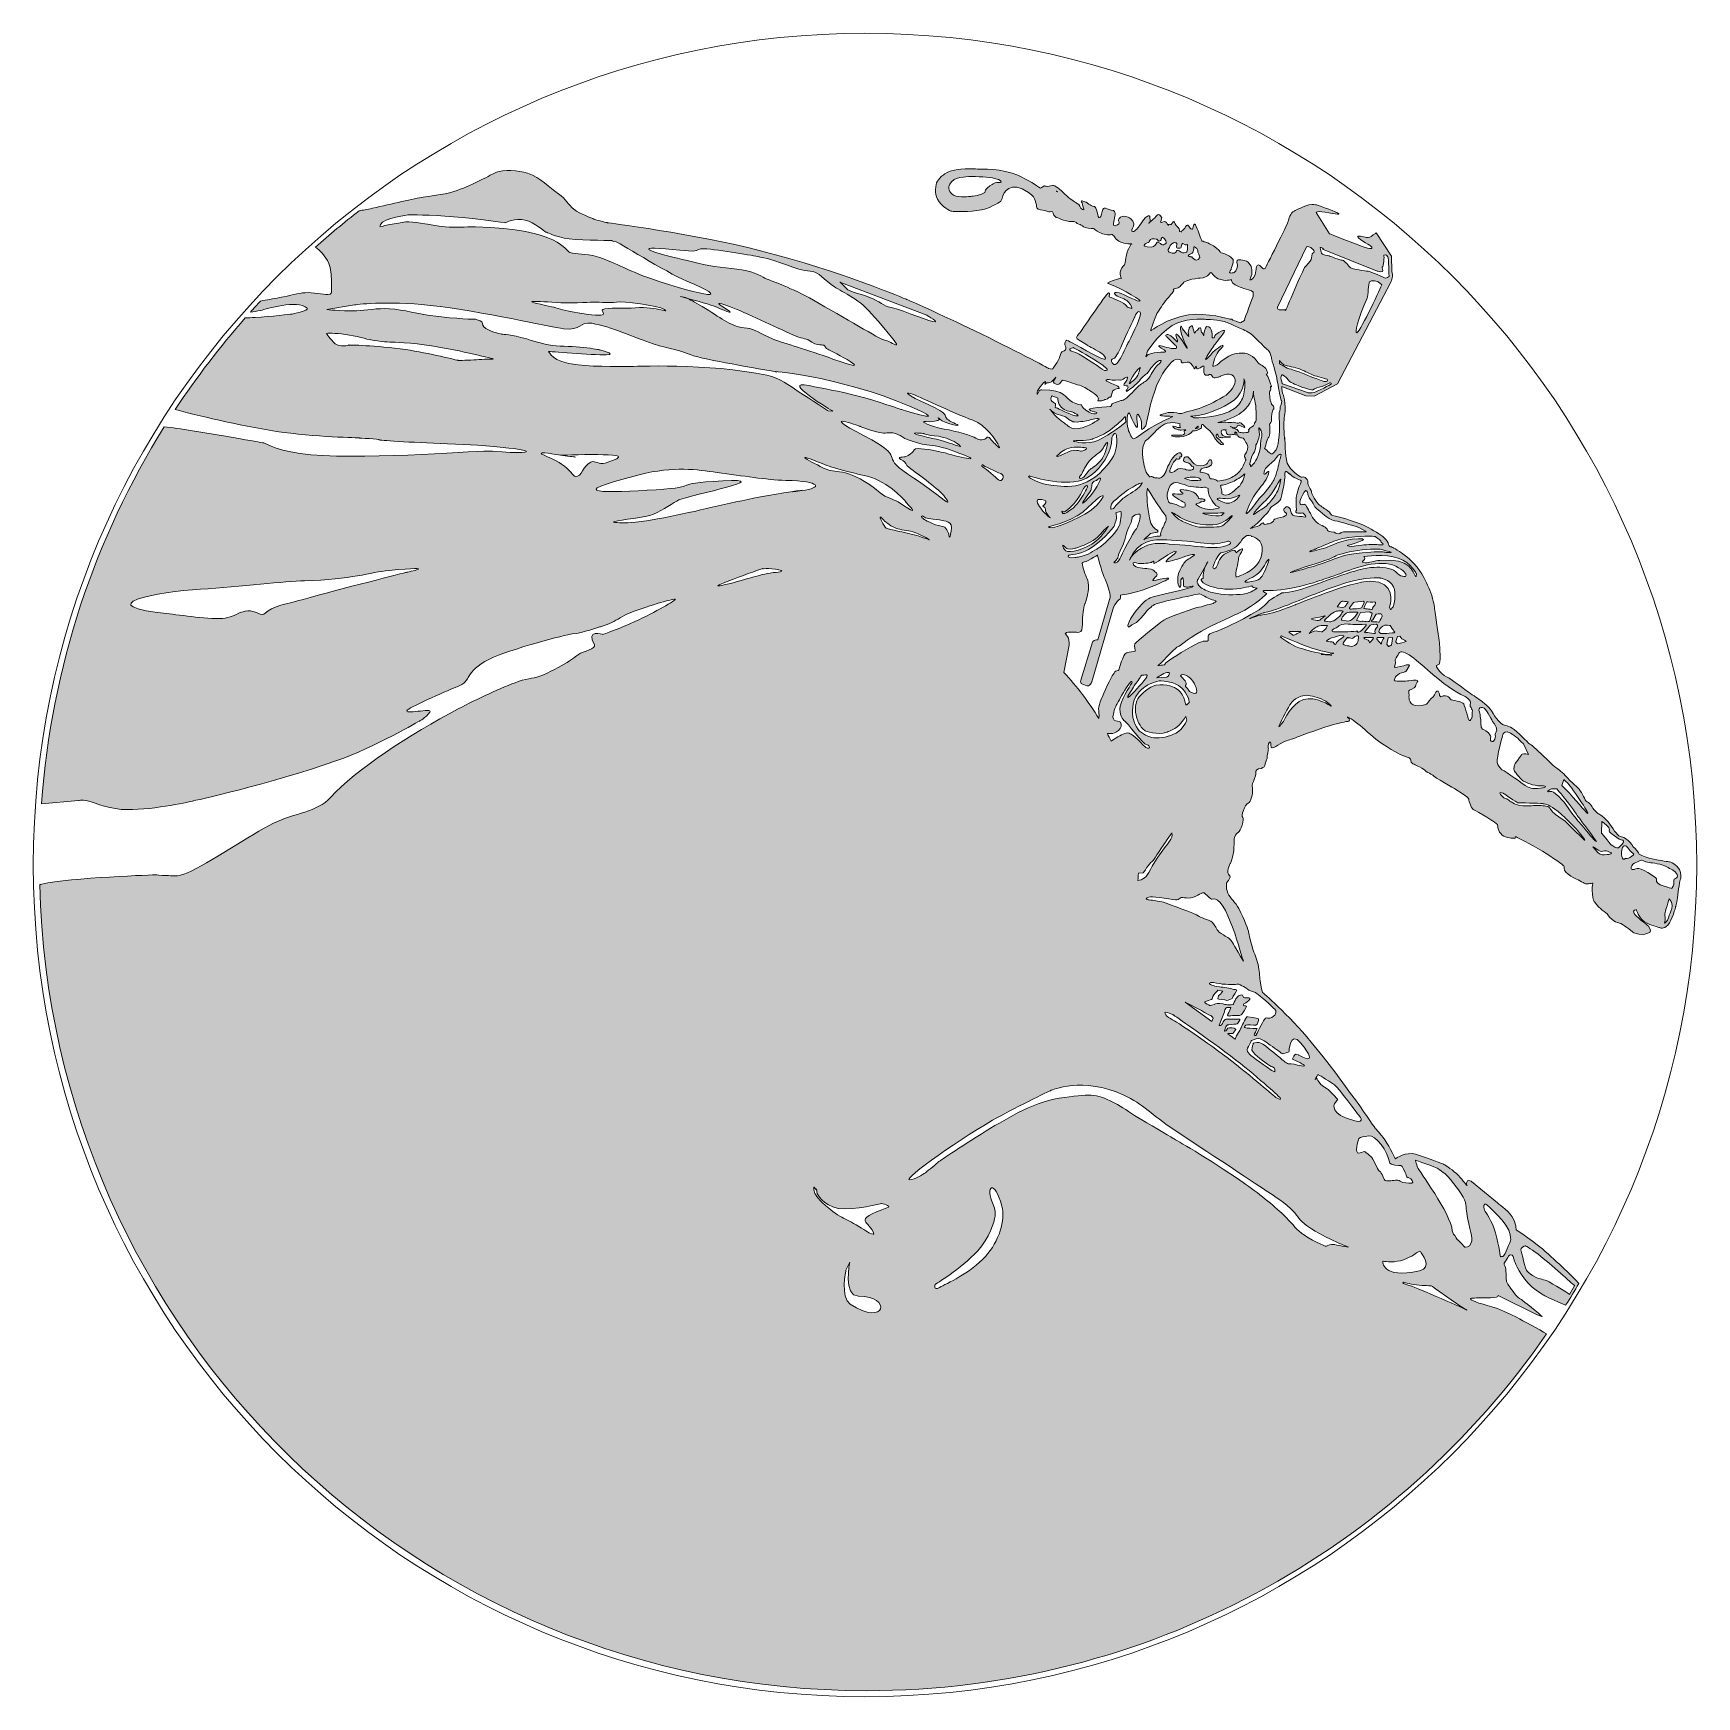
# Model space of a CAD drawing. Header units: inches. Extents: x 50 to 350, y -350 to -50.
import ezdxf

# ---------------------------------------------------------------- set-up
doc = ezdxf.new("R2010")
doc.units = ezdxf.units.IN
doc.header["$MEASUREMENT"] = 0
doc.layers.add('Layer 1', color=7, linetype='Continuous')

msp = doc.modelspace()

# ---------------------------------------------------------------- hatches: boundary and pattern name
at = {"layer": 'Layer 1', "true_color": 0x231f20}
h = msp.add_hatch(color=250, dxfattribs=at)
edge = h.paths.add_edge_path()
edge.add_spline(control_points=[(148.31, -162.01), (148.3, -162.02), (148.29, -162.02), (148.28, -162.03), (148.29, -162.02), (148.3, -162.01), (148.31, -162.01)], knot_values=[0, 0, 0, 0, 1, 1, 1, 2, 2, 2, 2], degree=3, periodic=1)
edge = h.paths.add_edge_path()
edge.add_spline(control_points=[(207.89, -135.14), (207.89, -135.14), (207.88, -135.13), (207.86, -135.1), (207.87, -135.11), (207.88, -135.13), (207.89, -135.14)], knot_values=[0, 0, 0, 0, 1, 1, 1, 2, 2, 2, 2], degree=3, periodic=1)
edge = h.paths.add_edge_path()
edge.add_spline(control_points=[(207.33, -134.56), (207.33, -134.56), (207.34, -134.57), (207.36, -134.58), (207.34, -134.57), (207.33, -134.56), (207.33, -134.56)], knot_values=[0, 0, 0, 0, 1, 1, 1, 2, 2, 2, 2], degree=3, periodic=1)
edge = h.paths.add_edge_path()
edge.add_spline(control_points=[(207.36, -134.58), (207.39, -134.62), (207.43, -134.66), (207.48, -134.71), (207.43, -134.66), (207.39, -134.62), (207.36, -134.58)], knot_values=[0, 0, 0, 0, 1, 1, 1, 2, 2, 2, 2], degree=3, periodic=1)
edge = h.paths.add_edge_path()
edge.add_spline(control_points=[(207.48, -134.71), (207.51, -134.74), (207.54, -134.78), (207.58, -134.81), (207.54, -134.78), (207.51, -134.74), (207.48, -134.71)], knot_values=[0, 0, 0, 0, 1, 1, 1, 2, 2, 2, 2], degree=3, periodic=1)
edge = h.paths.add_edge_path()
edge.add_spline(control_points=[(207.58, -134.81), (207.65, -134.89), (207.72, -134.96), (207.77, -135.01), (207.7, -134.94), (207.64, -134.87), (207.58, -134.81)], knot_values=[0, 0, 0, 0, 1, 1, 1, 2, 2, 2, 2], degree=3, periodic=1)
edge = h.paths.add_edge_path()
edge.add_spline(control_points=[(207.26, -134.49), (207.27, -134.49), (207.28, -134.5), (207.29, -134.52), (207.28, -134.5), (207.27, -134.5), (207.26, -134.49)], knot_values=[0, 0, 0, 0, 1, 1, 1, 2, 2, 2, 2], degree=3, periodic=1)
edge = h.paths.add_edge_path()
edge.add_spline(control_points=[(147.82, -126.43), (147.72, -126.42), (145.06, -126.09), (145.06, -126.09), (145.06, -126.09), (145.07, -126.09), (145.09, -126.09), (145.09, -126.09), (145.1, -126.09), (145.1, -126.09), (147.08, -126.34), (147.78, -126.42), (147.82, -126.43)], knot_values=[0, 0, 0, 0, 1, 1, 1, 2, 2, 2, 3, 3, 3, 4, 4, 4, 4], degree=3, periodic=1)
edge = h.paths.add_edge_path()
edge.add_spline(control_points=[(346.53, -202.02), (346.41, -201.16), (345.48, -200.83), (344.87, -200.47), (343.55, -199.72), (342.05, -199.65), (341.44, -199.54), (340.51, -199.37), (340.01, -199.11), (340.01, -199.11), (340.01, -199.11), (338.62, -199.66), (338.5, -199.83), (337.74, -200.84), (338.47, -200.89), (338.7, -200.81), (339.05, -200.68), (339.58, -200.14), (342.03, -201.89), (342.33, -202.1), (342.86, -202.46), (342.75, -202.69), (342.3, -203.56), (345.52, -204.21), (345.52, -204.21), (345.52, -204.21), (346.03, -203.53), (345.9, -203.15), (345.78, -202.78), (345.86, -202.57), (346.03, -202.48), (346.2, -202.4), (346.58, -202.31), (346.53, -202.02)], knot_values=[0, 0, 0, 0, 1, 1, 1, 2, 2, 2, 3, 3, 3, 4, 4, 4, 5, 5, 5, 6, 6, 6, 7, 7, 7, 8, 8, 8, 9, 9, 9, 10, 10, 10, 11, 11, 11, 11], degree=3, periodic=1)
edge = h.paths.add_edge_path()
edge.add_spline(control_points=[(338, -197.46), (337.54, -196.81), (337.08, -196.06), (336.64, -196.84), (336.08, -197.85), (336.59, -199.55), (337.15, -198.78), (337.09, -198.86), (337.6, -199.06), (338.62, -198.19), (338.84, -198), (338.24, -197.8), (338, -197.46)], knot_values=[0, 0, 0, 0, 1, 1, 1, 2, 2, 2, 3, 3, 3, 4, 4, 4, 4], degree=3, periodic=1)
edge = h.paths.add_edge_path()
edge.add_spline(control_points=[(336.39, -195.45), (335.93, -195.41), (335.13, -194.69), (334.96, -194.57), (334.79, -194.44), (334.08, -194.02), (334.2, -193.81), (334.33, -193.6), (334.24, -193.31), (333.99, -193.05), (333.74, -192.8), (332.9, -192.13), (332.9, -192.13), (332.9, -192.13), (332.81, -194.23), (332.81, -194.23), (332.81, -194.23), (333.66, -195.24), (333.87, -195.49), (334.08, -195.75), (334.29, -196.21), (334.54, -196.34), (334.94, -196.54), (335.6, -197.08), (335.89, -196.88), (336.26, -196.63), (336.81, -195.87), (336.81, -195.87), (336.81, -195.87), (336.85, -195.49), (336.39, -195.45)], knot_values=[0, 0, 0, 0, 1, 1, 1, 2, 2, 2, 3, 3, 3, 4, 4, 4, 5, 5, 5, 6, 6, 6, 7, 7, 7, 8, 8, 8, 9, 9, 9, 10, 10, 10, 10], degree=3, periodic=1)
edge = h.paths.add_edge_path()
edge.add_spline(control_points=[(332.56, -197.51), (332.27, -197.35), (331.26, -196.71), (331.26, -196.71), (331.26, -196.71), (332.22, -197.89), (332.6, -198.06), (332.98, -198.23), (333.78, -198.1), (334.12, -198.1), (334.45, -198.1), (334.75, -197.85), (334.54, -197.81), (334.33, -197.77), (333.99, -197.43), (333.66, -197.43), (333.32, -197.43), (332.86, -197.68), (332.56, -197.51)], knot_values=[0, 0, 0, 0, 1, 1, 1, 2, 2, 2, 3, 3, 3, 4, 4, 4, 5, 5, 5, 6, 6, 6, 6], degree=3, periodic=1)
edge = h.paths.add_edge_path()
edge.add_spline(control_points=[(328.84, -191.58), (328.3, -190.85), (327.94, -190.27), (327.42, -189.58), (325.92, -187.61), (324.77, -186.28), (324.77, -186.28), (324.77, -186.28), (324.56, -186.26), (324.31, -186.25), (324.05, -186.24), (323.77, -186.25), (323.68, -186.32), (323.51, -186.45), (322.75, -186.82), (323.26, -186.82), (323.51, -186.82), (323.76, -186.15), (325.74, -188.29), (326.45, -189.05), (327.11, -190.19), (328, -191.29), (329.68, -193.39), (331.55, -195.49), (331.55, -195.49), (331.55, -195.49), (331.76, -195.75), (331.93, -195.79), (332, -195.81), (330.4, -193.69), (328.84, -191.58)], knot_values=[0, 0, 0, 0, 1, 1, 1, 2, 2, 2, 3, 3, 3, 4, 4, 4, 5, 5, 5, 6, 6, 6, 7, 7, 7, 8, 8, 8, 9, 9, 9, 10, 10, 10, 10], degree=3, periodic=1)
edge = h.paths.add_edge_path()
edge.add_spline(control_points=[(326.67, -185.18), (326.63, -185.17), (326.4, -184.95), (326.03, -184.59), (326.03, -184.59), (325.69, -185.65), (325.69, -185.65), (325.93, -185.89), (326.16, -186.14), (326.4, -186.38), (328.08, -188.16), (329.92, -190.42), (330.25, -190.65), (331.09, -191.24), (326.92, -185.27), (326.67, -185.18)], knot_values=[0, 0, 0, 0, 1, 1, 1, 2, 2, 2, 3, 3, 3, 4, 4, 4, 5, 5, 5, 5], degree=3, periodic=1)
edge = h.paths.add_edge_path()
edge.add_spline(control_points=[(322.21, -188.93), (321.62, -188.84), (317.96, -188.8), (317.75, -188.76), (317.54, -188.72), (315.18, -187.12), (315.18, -187.12), (315.18, -187.12), (314.42, -186.78), (314.51, -187.03), (314.59, -187.29), (315.05, -187.92), (315.64, -188.04), (315.94, -188.11), (316.55, -188.75), (317.44, -189.1), (317.81, -189.24), (317.79, -189.2), (318.65, -189.3), (319.13, -189.36), (319.84, -189.35), (320.23, -189.31), (321.03, -189.22), (322.17, -189.26), (322.78, -189.37), (323.39, -189.47), (323.47, -189.64), (323.47, -189.64), (323.47, -189.64), (323.78, -190.26), (324.39, -190.78), (324.96, -191.27), (325.8, -191.65), (326.44, -192.27), (328.65, -194.41), (330.84, -196.72), (329.36, -194.82), (328.05, -193.13), (325.91, -191.02), (324.39, -189.91), (323.19, -189.03), (322.47, -188.97), (322.21, -188.93)], knot_values=[0, 0, 0, 0, 1, 1, 1, 2, 2, 2, 3, 3, 3, 4, 4, 4, 5, 5, 5, 6, 6, 6, 7, 7, 7, 8, 8, 8, 9, 9, 9, 10, 10, 10, 11, 11, 11, 12, 12, 12, 13, 13, 13, 14, 14, 14, 14], degree=3, periodic=1)
edge = h.paths.add_edge_path()
edge.add_spline(control_points=[(321.91, -185.73), (320.44, -185.77), (319.13, -185.01), (318.76, -184.89), (318.38, -184.76), (317.37, -183.37), (317.11, -183.08), (316.86, -182.78), (317.2, -181.61), (317.49, -181.39), (317.79, -181.18), (318.42, -180.05), (318.42, -180.05), (318.42, -180.05), (319.03, -179.76), (319.68, -180.05), (319.68, -180.05), (318.76, -178.17), (318.76, -178.17), (318.61, -178.04), (318.35, -177.78), (317.99, -177.4), (317.31, -176.66), (316.07, -176.01), (315.81, -176.01), (315.22, -176.01), (315.14, -176.26), (315.14, -176.26), (315.14, -176.26), (314.96, -176.72), (314.55, -178.38), (313.69, -181.86), (313.91, -181.75), (314.84, -182.83), (314.55, -182.49), (318.25, -185.01), (318.63, -185.39), (319.01, -185.77), (320.27, -186.23), (320.44, -186.23), (320.61, -186.23), (321.87, -186.15), (322.17, -186.11), (322.46, -186.07), (323.39, -185.69), (321.91, -185.73)], knot_values=[0, 0, 0, 0, 1, 1, 1, 2, 2, 2, 3, 3, 3, 4, 4, 4, 5, 5, 5, 6, 6, 6, 7, 7, 7, 8, 8, 8, 9, 9, 9, 10, 10, 10, 11, 11, 11, 12, 12, 12, 13, 13, 13, 14, 14, 14, 15, 15, 15, 15], degree=3, periodic=1)
edge = h.paths.add_edge_path()
edge.add_spline(control_points=[(313.83, -175.17), (313.79, -174.95), (313.12, -174.07), (313.03, -173.82), (312.95, -173.57), (312.32, -172.64), (312.19, -172.39), (311.53, -171.06), (310.38, -171.55), (310.8, -172.39), (310.89, -172.56), (310.97, -173.19), (311.01, -173.52), (311.05, -173.86), (311.1, -174.53), (311.1, -174.91), (311.1, -175.29), (311.35, -175.5), (311.35, -175.5), (311.35, -175.5), (312.5, -175.89), (312.82, -176.68), (312.91, -176.89), (312.7, -177.27), (312.82, -177.52), (312.95, -177.77), (313.28, -177.69), (313.28, -177.69), (313.28, -177.69), (313.62, -177.4), (313.66, -177.02), (313.71, -176.64), (313.66, -176.39), (313.66, -176.39), (313.66, -176.39), (313.96, -175.71), (313.96, -175.71), (313.96, -175.71), (313.87, -175.38), (313.83, -175.17)], knot_values=[0, 0, 0, 0, 1, 1, 1, 2, 2, 2, 3, 3, 3, 4, 4, 4, 5, 5, 5, 6, 6, 6, 7, 7, 7, 8, 8, 8, 9, 9, 9, 10, 10, 10, 11, 11, 11, 12, 12, 12, 13, 13, 13, 13], degree=3, periodic=1)
edge = h.paths.add_edge_path()
edge.add_spline(control_points=[(344.51, -210.23), (344.77, -209.97), (345.02, -209.09), (345.19, -208.67), (345.36, -208.25), (345.69, -207.49), (345.52, -206.94), (345.36, -206.4), (345.02, -206.1), (345.02, -206.1), (345.02, -206.1), (344.3, -208.58), (344.26, -208.79), (344.22, -209), (344.43, -209.85), (344.26, -210.23), (344.09, -210.6), (344.26, -210.48), (344.51, -210.23)], knot_values=[0, 0, 0, 0, 1, 1, 1, 2, 2, 2, 3, 3, 3, 4, 4, 4, 5, 5, 5, 6, 6, 6, 6], degree=3, periodic=1)
edge = h.paths.add_edge_path()
edge.add_spline(control_points=[(309.5, -172.01), (309.41, -171.76), (309.16, -171.42), (309.16, -171.42), (309.16, -171.42), (309.16, -171.21), (309.16, -171), (309.16, -170.79), (309.24, -170.75), (309.12, -170.45), (308.99, -170.16), (308.44, -169.69), (308.23, -169.61), (306.25, -168.82), (304.1, -167.1), (302.01, -165.29), (299.03, -162.71), (296.61, -160.49), (296.16, -162.08), (296.05, -162.46), (295.42, -162.67), (295.65, -163.59), (295.69, -163.76), (295.35, -164.39), (295.61, -164.39), (295.86, -164.39), (297.16, -164.05), (297.67, -163.93), (298.17, -163.8), (298.17, -164.01), (298.17, -164.01), (298.17, -164.01), (297.59, -165.02), (297.59, -165.02), (297.59, -165.02), (297.21, -165.27), (296.74, -165.36), (296.28, -165.44), (295.78, -165.95), (295.78, -165.95), (295.78, -165.95), (295.27, -166.75), (295.52, -166.79), (295.78, -166.83), (297.5, -166.87), (298.09, -166.79), (300.7, -166.42), (299.32, -166.98), (299.27, -167.8), (299.24, -168.19), (298.01, -168.43), (298.05, -168.6), (298.09, -168.77), (298.13, -169.44), (298.13, -169.44), (298.13, -169.44), (297.84, -170.96), (299.31, -171.25), (300.29, -171.45), (301.29, -171), (301.29, -171), (301.29, -171), (301.79, -170.33), (301.96, -170.11), (302.13, -169.9), (302.38, -169.74), (302.38, -169.74), (302.38, -169.74), (302.59, -169.53), (302.72, -169.32), (302.85, -169.1), (303.06, -168.43), (303.35, -168.68), (303.65, -168.94), (303.6, -169.44), (303.6, -169.44), (303.6, -169.44), (303.86, -169.69), (303.86, -169.69), (303.86, -169.69), (304.28, -169.48), (304.28, -169.48), (304.28, -169.48), (305.04, -169.44), (305.25, -169.65), (305.46, -169.86), (305.71, -170.2), (305.71, -170.2), (305.71, -170.2), (307.81, -170.55), (307.98, -170.96), (308.23, -171.55), (308.82, -173.78), (308.99, -173.95), (309.16, -174.11), (309.45, -173.44), (309.45, -173.44), (309.45, -173.44), (309.5, -173.15), (309.5, -172.89), (309.5, -172.64), (309.58, -172.26), (309.5, -172.01)], knot_values=[0, 0, 0, 0, 1, 1, 1, 2, 2, 2, 3, 3, 3, 4, 4, 4, 5, 5, 5, 6, 6, 6, 7, 7, 7, 8, 8, 8, 9, 9, 9, 10, 10, 10, 11, 11, 11, 12, 12, 12, 13, 13, 13, 14, 14, 14, 15, 15, 15, 16, 16, 16, 17, 17, 17, 18, 18, 18, 19, 19, 19, 20, 20, 20, 21, 21, 21, 22, 22, 22, 23, 23, 23, 24, 24, 24, 25, 25, 25, 26, 26, 26, 27, 27, 27, 28, 28, 28, 29, 29, 29, 30, 30, 30, 31, 31, 31, 32, 32, 32, 33, 33, 33, 34, 34, 34, 34], degree=3, periodic=1)
edge = h.paths.add_edge_path()
edge.add_spline(control_points=[(296.16, -144.65), (293.85, -143.82), (289.97, -144.36), (289.97, -144.36), (289.97, -144.36), (290.23, -144.61), (290.09, -144.93), (289.99, -145.16), (289.2, -145.48), (290.26, -145.49), (290.81, -145.49), (291.85, -145.16), (292.87, -145.07), (298.64, -144.57), (298.64, -147.26), (299.31, -147.98), (299.44, -148.11), (299.44, -147.51), (299.44, -147.51), (299.44, -147.51), (298.58, -145.52), (296.16, -144.65)], knot_values=[0, 0, 0, 0, 1, 1, 1, 2, 2, 2, 3, 3, 3, 4, 4, 4, 5, 5, 5, 6, 6, 6, 7, 7, 7, 7], degree=3, periodic=1)
edge = h.paths.add_edge_path()
edge.add_spline(control_points=[(293.21, -143.09), (292.75, -142.94), (289.97, -143.06), (288.13, -143.38), (285.93, -143.76), (284.66, -144.36), (284.66, -144.36), (284.66, -144.36), (284.71, -144.57), (280.58, -145.87), (276.46, -147.18), (276.71, -147.26), (276.71, -147.26), (276.71, -147.26), (278.92, -146.74), (281.87, -145.82), (283.59, -145.29), (285.8, -144.2), (287.34, -144), (294.52, -143.05), (292.76, -143.75), (294.81, -143.64), (295.14, -143.62), (294.22, -143.43), (293.21, -143.09)], knot_values=[0, 0, 0, 0, 1, 1, 1, 2, 2, 2, 3, 3, 3, 4, 4, 4, 5, 5, 5, 6, 6, 6, 7, 7, 7, 8, 8, 8, 8], degree=3, periodic=1)
edge = h.paths.add_edge_path()
edge.add_spline(control_points=[(293.21, -141.87), (293.05, -141.73), (292.97, -141.51), (292.82, -141.38), (292.38, -140.98), (291.95, -140.74), (291.95, -140.74), (291.95, -140.74), (289.11, -140.51), (286.18, -141.14), (285, -141.39), (284.08, -141.8), (283.13, -142.21), (282.07, -142.66), (281.04, -143.09), (281.04, -143.09), (281.04, -143.09), (279.83, -143.54), (280.28, -143.51), (280.53, -143.49), (282.42, -142.98), (282.85, -142.84), (284.08, -142.46), (285.93, -141.28), (288.96, -141.16), (291.99, -141.03), (286.94, -142.38), (286.94, -142.38), (286.94, -142.38), (287.05, -142.51), (287.78, -142.53), (288.38, -142.55), (288.77, -142.39), (289.58, -142.31), (290.63, -142.21), (292.06, -142.18), (292.32, -142.21), (293.04, -142.29), (293.84, -142.42), (293.21, -141.87)], knot_values=[0, 0, 0, 0, 1, 1, 1, 2, 2, 2, 3, 3, 3, 4, 4, 4, 5, 5, 5, 6, 6, 6, 7, 7, 7, 8, 8, 8, 9, 9, 9, 10, 10, 10, 11, 11, 11, 12, 12, 12, 13, 13, 13, 13], degree=3, periodic=1)
edge = h.paths.add_edge_path()
edge.add_spline(control_points=[(289.07, -139.16), (288.08, -138.72), (284.86, -137.89), (284.5, -137.87), (283.95, -137.85), (281.09, -135.6), (281, -135.18), (280.92, -134.76), (280.12, -133.79), (280.12, -133.79), (280.12, -133.79), (279.97, -133.51), (279.85, -133.05), (279.7, -132.48), (279.51, -131.86), (278.65, -133.79), (277.95, -135.34), (278.97, -135.02), (279.23, -134.93), (279.49, -134.84), (280.16, -136.42), (280.33, -136.57), (280.49, -136.71), (280.52, -137.18), (280.92, -137.66), (281.36, -138.19), (282.17, -138.71), (282.43, -138.8), (282.94, -138.97), (283.15, -139.22), (283.36, -139.43), (283.57, -139.64), (283.06, -139.77), (284.08, -139.89), (285.08, -140.02), (284.87, -140.27), (285.34, -140.27), (285.8, -140.27), (285.72, -139.85), (287.11, -139.89), (288.49, -139.94), (290.05, -139.89), (290.35, -139.94), (290.49, -139.96), (290.45, -139.78), (289.07, -139.16)], knot_values=[0, 0, 0, 0, 1, 1, 1, 2, 2, 2, 3, 3, 3, 4, 4, 4, 5, 5, 5, 6, 6, 6, 7, 7, 7, 8, 8, 8, 9, 9, 9, 10, 10, 10, 11, 11, 11, 12, 12, 12, 13, 13, 13, 14, 14, 14, 15, 15, 15, 15], degree=3, periodic=1)
edge = h.paths.add_edge_path()
edge.add_spline(control_points=[(278.56, -130.61), (278.56, -130.61), (277.97, -130.45), (277.4, -130.09), (276.81, -129.72), (276.23, -129.15), (276.23, -129.15), (276.23, -129.15), (276.91, -129.96), (276.23, -129.2), (275.56, -128.45), (275.76, -130.05), (275.76, -130.05), (275.76, -130.05), (275.18, -133.65), (275, -133.97), (274.59, -134.72), (273.59, -135.18), (273.4, -135.35), (273.17, -135.55), (272.89, -136.08), (272.72, -136.3), (272.56, -136.53), (272.3, -136.78), (272.05, -136.98), (271.95, -137.06), (271.58, -137.66), (271.05, -138.13), (270.3, -138.79), (269.36, -139.35), (269.53, -139.31), (269.81, -139.22), (269.89, -139.19), (270.7, -138.94), (271.52, -138.69), (271.15, -138.58), (271.6, -138.38), (272.05, -138.18), (271.8, -138.44), (271.97, -138.55), (272.14, -138.66), (272.5, -138.46), (272.78, -138.46), (273.06, -138.46), (273.37, -138.3), (273.65, -137.99), (273.93, -137.68), (273.26, -137.76), (274.94, -137.34), (276.63, -136.92), (275.9, -136.5), (275.73, -136.36), (275.68, -136.32), (275.45, -136.13), (275.53, -135.87), (275.59, -135.68), (275.93, -135.4), (276.05, -135.36), (276.32, -135.26), (276.74, -135.88), (276.74, -135.88), (276.74, -135.88), (276.76, -136.58), (277.17, -136.88), (277.59, -137.19), (278.4, -137.12), (278.62, -137.12), (278.8, -137.12), (279.44, -137.37), (279.49, -137.22), (279.55, -137.03), (278.98, -136.44), (278.87, -136.5), (278.77, -136.56), (278.04, -136.64), (277.81, -136.49), (277.57, -136.34), (277.83, -135.94), (277.83, -135.94), (277.83, -135.94), (277.75, -135.19), (277.75, -134.59), (277.75, -133.9), (277.83, -133.36), (277.83, -133.36), (277.83, -133.36), (278, -132.64), (278.19, -132.1), (278.36, -131.6), (278.55, -131.29), (278.62, -131.1), (278.74, -130.79), (278.56, -130.61), (278.56, -130.61)], knot_values=[0, 0, 0, 0, 1, 1, 1, 2, 2, 2, 3, 3, 3, 4, 4, 4, 5, 5, 5, 6, 6, 6, 7, 7, 7, 8, 8, 8, 9, 9, 9, 10, 10, 10, 11, 11, 11, 12, 12, 12, 13, 13, 13, 14, 14, 14, 15, 15, 15, 16, 16, 16, 17, 17, 17, 18, 18, 18, 19, 19, 19, 20, 20, 20, 21, 21, 21, 22, 22, 22, 23, 23, 23, 24, 24, 24, 25, 25, 25, 26, 26, 26, 27, 27, 27, 28, 28, 28, 29, 29, 29, 30, 30, 30, 31, 31, 31, 31], degree=3, periodic=1)
edge = h.paths.add_edge_path()
edge.add_spline(control_points=[(275.28, -113.25), (275.28, -113.25), (279.82, -114.81), (279.82, -114.81), (279.82, -114.81), (280.5, -114.89), (281, -114.77), (281.51, -114.64), (284.08, -113.29), (284.08, -113.29), (284.08, -113.29), (284.08, -112.92), (283.82, -113.04), (283.57, -113.17), (282.48, -113.72), (281.93, -113.84), (281.38, -113.97), (280.62, -114.35), (280.62, -114.35), (280.62, -114.35), (278.69, -113.84), (278.48, -113.72), (278.27, -113.59), (276.67, -112.96), (276.58, -112.79), (276.5, -112.62), (275.57, -111.65), (275.28, -111.61), (275.28, -111.61), (275.19, -111.61), (275.19, -111.61), (275.19, -111.61), (275, -111.76), (275.02, -112.16), (275.05, -112.58), (275.28, -113.25), (275.28, -113.25)], knot_values=[0, 0, 0, 0, 1, 1, 1, 2, 2, 2, 3, 3, 3, 4, 4, 4, 5, 5, 5, 6, 6, 6, 7, 7, 7, 8, 8, 8, 9, 9, 9, 10, 10, 10, 11, 11, 11, 12, 12, 12, 12], degree=3, periodic=1)
edge = h.paths.add_edge_path()
edge.add_spline(control_points=[(286.1, -90.95), (286.52, -90.99), (287.27, -92.04), (287.57, -92.29), (287.86, -92.55), (290.22, -92.88), (290.72, -92.92), (291.23, -92.97), (293.63, -94.1), (293.84, -94.14), (294.05, -94.19), (294.51, -93.89), (294.51, -93.89), (294.51, -93.89), (294.43, -90.56), (294.29, -90.3), (293.98, -89.74), (293.49, -90.03), (293.55, -90.06), (293.71, -90.15), (293.5, -92.08), (293.29, -92.21), (293.2, -92.26), (293.48, -92.82), (293.3, -92.95), (293.06, -93.12), (292.37, -92.88), (292.37, -92.88), (292.37, -92.88), (282.52, -88.93), (282.52, -88.93), (282.52, -88.93), (282.69, -88.93), (282.69, -88.93), (282.69, -88.93), (282.64, -88.88), (282.27, -88.63), (281.89, -88.38), (282.31, -89.47), (282.31, -89.68), (282.31, -89.89), (283.7, -90.15), (283.7, -90.15), (283.7, -90.15), (285.67, -90.9), (286.1, -90.95)], knot_values=[0, 0, 0, 0, 1, 1, 1, 2, 2, 2, 3, 3, 3, 4, 4, 4, 5, 5, 5, 6, 6, 6, 7, 7, 7, 8, 8, 8, 9, 9, 9, 10, 10, 10, 11, 11, 11, 12, 12, 12, 13, 13, 13, 14, 14, 14, 15, 15, 15, 15], degree=3, periodic=1)
edge = h.paths.add_edge_path()
edge.add_spline(control_points=[(288.68, -104.03), (289.53, -103.56), (293.21, -95.39), (293.21, -95.39), (293.21, -95.39), (292.56, -94.85), (292.56, -94.85), (292.56, -94.85), (291.34, -94.31), (290.97, -94.84), (290.76, -95.14), (290.77, -97.28), (290.54, -97.8), (288.85, -101.48), (288.28, -104.25), (288.68, -104.03)], knot_values=[0, 0, 0, 0, 1, 1, 1, 2, 2, 2, 3, 3, 3, 4, 4, 4, 5, 5, 5, 5], degree=3, periodic=1)
edge = h.paths.add_edge_path()
edge.add_spline(control_points=[(280.92, -111.7), (280.54, -111.57), (279.07, -110.81), (278.86, -110.73), (278.65, -110.64), (276.96, -110.1), (276.12, -109.97), (275.28, -109.84), (274.77, -109.04), (274.77, -109.04), (274.77, -109.04), (274.73, -109.59), (274.73, -109.59), (274.73, -109.59), (276.33, -110.52), (276.5, -110.52), (276.67, -110.52), (278.31, -111.06), (278.31, -111.06), (278.31, -111.06), (281.09, -112.24), (281.34, -112.29), (281.59, -112.33), (282.9, -112.96), (283.19, -112.83), (283.49, -112.71), (283.36, -112.41), (283.36, -112.41), (283.36, -112.41), (281.3, -111.82), (280.92, -111.7)], knot_values=[0, 0, 0, 0, 1, 1, 1, 2, 2, 2, 3, 3, 3, 4, 4, 4, 5, 5, 5, 6, 6, 6, 7, 7, 7, 8, 8, 8, 9, 9, 9, 10, 10, 10, 10], degree=3, periodic=1)
edge = h.paths.add_edge_path()
edge.add_spline(control_points=[(280.83, -89.01), (280.71, -88.95), (280.51, -88.66), (280.24, -88.55), (279.96, -88.44), (279.61, -88.5), (279.61, -88.5), (279.61, -88.5), (274.39, -99.41), (274.39, -99.41), (274.39, -99.41), (274.34, -99.71), (274.51, -99.82), (274.72, -99.94), (275.15, -99.87), (275.15, -99.87), (275.15, -99.87), (275.87, -99.78), (275.83, -99.99), (275.78, -100.21), (279.07, -92.46), (279.28, -92.25), (279.49, -92.04), (280.41, -91.07), (280.46, -90.78), (280.5, -90.48), (280.58, -89.68), (280.79, -89.64), (281, -89.6), (281.09, -89.14), (280.83, -89.01)], knot_values=[0, 0, 0, 0, 1, 1, 1, 2, 2, 2, 3, 3, 3, 4, 4, 4, 5, 5, 5, 6, 6, 6, 7, 7, 7, 8, 8, 8, 9, 9, 9, 10, 10, 10, 10], degree=3, periodic=1)
edge = h.paths.add_edge_path()
edge.add_spline(control_points=[(273.01, -107.6), (272.69, -107.06), (272.22, -106.76), (272.22, -106.76), (272.22, -106.76), (271.63, -106.14), (270.78, -105.33), (270.3, -104.89), (269.94, -104.41), (269.08, -103.9), (268.34, -103.45), (267.45, -103.13), (266.77, -102.82), (266.05, -102.49), (265.55, -102.18), (264.81, -102.01), (262.96, -101.58), (261.14, -101.59), (261.14, -101.59), (261.14, -101.59), (257.42, -101.36), (255.39, -102.68), (252.66, -104.45), (250.87, -107.49), (250.87, -107.49), (250.87, -107.49), (250.67, -108.33), (250.67, -108.33), (250.67, -108.33), (250.87, -108.13), (250.98, -108.02), (251.03, -107.97), (251.48, -107.73), (252.13, -107.63), (252.93, -107.51), (253.95, -107.54), (253.95, -107.54), (253.95, -107.54), (254.54, -107.51), (253.93, -107.12), (250.71, -105.08), (256.7, -107.83), (256.17, -106.5), (256.11, -106.35), (254.86, -105.19), (254.7, -104.99), (254.55, -104.8), (254.28, -104.69), (254.25, -104.59), (254.2, -104.39), (254.53, -104.33), (254.6, -104.32), (254.72, -104.3), (255.54, -104.72), (256, -105.35), (256.33, -105.8), (256.57, -105.85), (256.13, -104.68), (255.91, -104.07), (256.27, -104.28), (256.34, -104.34), (256.4, -104.4), (256.74, -104.76), (257.19, -105.41), (257.63, -106.03), (258.11, -106.87), (258.11, -106.87), (258.14, -106.61), (258.11, -106.95), (257.32, -104.93), (256.54, -102.9), (257.07, -102.63), (257.07, -102.91), (257.07, -103.19), (258.39, -104.71), (258.39, -104.71), (258.39, -104.71), (258.3, -104.29), (258.31, -103.92), (258.32, -103.56), (258.43, -103.26), (258.48, -103.14), (258.64, -102.82), (259, -102.72), (259, -102.72), (259, -102.72), (259.42, -104.09), (259.42, -104.09), (259.42, -104.09), (259.59, -104.01), (259.65, -103.78), (259.71, -103.56), (259.96, -103.7), (260.07, -103.36), (260.18, -103.03), (260.58, -103), (260.58, -103.31), (260.58, -103.61), (260.69, -103.95), (260.69, -103.95), (260.69, -103.95), (260.76, -103.97), (260.84, -104.1), (260.94, -104.28), (261.06, -104.58), (261.08, -104.51), (261.11, -104.4), (261.3, -102.95), (261.59, -102.91), (262.86, -102.73), (262.47, -104.93), (262.7, -104.95), (263.18, -104.97), (262.95, -104.59), (263.29, -104.34), (264.87, -103.2), (265.36, -103.32), (264.19, -104.72), (263.58, -105.45), (262.88, -106.42), (262.88, -106.42), (262.88, -106.42), (261.8, -107.96), (261.5, -108.58), (261.11, -109.39), (262.46, -107.88), (262.46, -107.88), (262.46, -107.88), (262.25, -107.92), (263.21, -107.12), (264.73, -105.85), (265.07, -106.1), (263.83, -107.27), (263.77, -107.32), (263.3, -108.07), (263.04, -108.74), (262.78, -109.43), (262.74, -110.04), (262.75, -110.05), (262.83, -110.11), (263.44, -109.88), (263.8, -109.56), (264.28, -109.12), (264, -109.3), (264.53, -108.93), (265.42, -108.3), (266.07, -107.99), (266.07, -107.99), (266.07, -107.99), (267.65, -107.4), (269, -107.84), (269.66, -108.06), (270.17, -108.49), (270.53, -108.96), (270.75, -109.23), (271.14, -109.64), (271.18, -109.68), (271.4, -109.86), (271.82, -109.99), (272.14, -110.31), (272.33, -110.51), (272.47, -110.88), (272.57, -111.09), (272.75, -111.49), (272.36, -111.47), (272.36, -111.47), (272.36, -111.47), (272.59, -111.75), (272.78, -112.18), (272.96, -112.6), (273.09, -113.16), (273.23, -113.49), (273.51, -114.16), (273.01, -113.35), (273.15, -113.86), (273.29, -114.36), (273.01, -114.47), (272.98, -114.64), (272.95, -114.81), (273.03, -116.35), (273.2, -116.47), (273.26, -116.5), (273.21, -116.69), (273.33, -116.89), (273.43, -117.06), (273.69, -117.23), (273.74, -117.4), (273.79, -117.65), (273.65, -117.84), (273.59, -117.87), (273.45, -117.95), (273.2, -119.27), (273.34, -119.75), (273.41, -119.99), (272.96, -120.43), (272.98, -120.59), (273.01, -120.9), (273.12, -122.69), (272.81, -122.84), (272.5, -122.98), (272.19, -124.97), (272.02, -124.88), (272.67, -125.21), (273.09, -126.19), (273.63, -125.7), (273.91, -125.44), (274.35, -125.15), (274.6, -123.36), (274.92, -121.2), (274.6, -118.57), (274.72, -118.4), (274.91, -118.12), (274.8, -117.31), (274.97, -117.14), (275.14, -116.97), (275.22, -116.3), (275.11, -116.21), (275.07, -116.18), (274.69, -114.91), (274.5, -113.49), (274.2, -111.31), (273.31, -108.78), (273.31, -108.69), (273.31, -108.64), (273.22, -107.97), (273.01, -107.6)], knot_values=[0, 0, 0, 0, 1, 1, 1, 2, 2, 2, 3, 3, 3, 4, 4, 4, 5, 5, 5, 6, 6, 6, 7, 7, 7, 8, 8, 8, 9, 9, 9, 10, 10, 10, 11, 11, 11, 12, 12, 12, 13, 13, 13, 14, 14, 14, 15, 15, 15, 16, 16, 16, 17, 17, 17, 18, 18, 18, 19, 19, 19, 20, 20, 20, 21, 21, 21, 22, 22, 22, 23, 23, 23, 24, 24, 24, 25, 25, 25, 26, 26, 26, 27, 27, 27, 28, 28, 28, 29, 29, 29, 30, 30, 30, 31, 31, 31, 32, 32, 32, 33, 33, 33, 34, 34, 34, 35, 35, 35, 36, 36, 36, 37, 37, 37, 38, 38, 38, 39, 39, 39, 40, 40, 40, 41, 41, 41, 42, 42, 42, 43, 43, 43, 44, 44, 44, 45, 45, 45, 46, 46, 46, 47, 47, 47, 48, 48, 48, 49, 49, 49, 50, 50, 50, 51, 51, 51, 52, 52, 52, 53, 53, 53, 54, 54, 54, 55, 55, 55, 56, 56, 56, 57, 57, 57, 58, 58, 58, 59, 59, 59, 60, 60, 60, 61, 61, 61, 62, 62, 62, 63, 63, 63, 64, 64, 64, 65, 65, 65, 66, 66, 66, 67, 67, 67, 68, 68, 68, 69, 69, 69, 70, 70, 70, 71, 71, 71, 72, 72, 72, 73, 73, 73, 74, 74, 74, 75, 75, 75, 75], degree=3, periodic=1)
edge = h.paths.add_edge_path()
edge.add_spline(control_points=[(269.98, -96.67), (269.98, -96.67), (269.71, -96.35), (268.35, -96.03), (267.46, -95.82), (266.41, -95.18), (266.27, -94.99), (266.02, -94.65), (266.14, -94.44), (266.14, -94.44), (266.14, -94.44), (264.98, -94.81), (263.72, -94.27), (263.27, -94.08), (262.96, -93.66), (262.48, -93.22), (262.1, -92.87), (262.19, -94.14), (260.42, -94.14), (260.25, -94.14), (258.78, -94.4), (258.61, -94.44), (258.44, -94.48), (257.6, -94.82), (257.6, -94.82), (257.6, -94.82), (257.18, -95.24), (256.97, -95.49), (256.76, -95.74), (256.63, -95.87), (256.25, -96), (255.88, -96.12), (255.43, -96.03), (255.67, -96.33), (255.8, -96.51), (255.13, -97.11), (254.48, -97.92), (253.75, -98.83), (253.01, -99.98), (252.8, -100.29), (252.47, -100.79), (251.75, -102.9), (251.67, -103.15), (251.58, -103.4), (251.54, -103.66), (251.54, -103.66), (251.54, -103.66), (254.52, -101.35), (258.36, -100.79), (261.6, -100.31), (265.81, -101.55), (265.81, -101.55), (265.81, -101.55), (266.14, -101.55), (266.14, -101.55), (266.4, -101.8), (266.86, -101.93), (267.16, -102.02), (267.45, -102.1), (267.73, -102.33), (267.83, -102.14), (267.91, -101.97), (268.33, -102.02), (268.42, -101.72), (268.5, -101.43), (270.02, -97.39), (270.02, -97.39), (270.02, -97.39), (269.98, -96.67), (269.98, -96.67)], knot_values=[0, 0, 0, 0, 1, 1, 1, 2, 2, 2, 3, 3, 3, 4, 4, 4, 5, 5, 5, 6, 6, 6, 7, 7, 7, 8, 8, 8, 9, 9, 9, 10, 10, 10, 11, 11, 11, 12, 12, 12, 13, 13, 13, 14, 14, 14, 15, 15, 15, 16, 16, 16, 17, 17, 17, 18, 18, 18, 19, 19, 19, 20, 20, 20, 21, 21, 21, 22, 22, 22, 23, 23, 23, 23], degree=3, periodic=1)
edge = h.paths.add_edge_path()
edge.add_spline(control_points=[(260, -89.22), (260.13, -89.01), (259.62, -88.59), (259.41, -88.5), (259.2, -88.42), (259.41, -88.76), (259.28, -88.93), (259.16, -89.09), (259.3, -89.56), (258.99, -89.68), (257.47, -90.27), (258.78, -90.19), (258.82, -90.4), (258.71, -89.83), (259.65, -91.73), (260.37, -90.45), (260.52, -90.18), (259.83, -89.51), (260, -89.22)], knot_values=[0, 0, 0, 0, 1, 1, 1, 2, 2, 2, 3, 3, 3, 4, 4, 4, 5, 5, 5, 6, 6, 6, 6], degree=3, periodic=1)
edge = h.paths.add_edge_path()
edge.add_spline(control_points=[(258.15, -88.17), (258.06, -87.92), (258.06, -88.5), (257.35, -87.92), (257.19, -87.78), (257.1, -88.25), (257.05, -88.55), (257.01, -88.84), (256.59, -88.8), (256.38, -88.76), (256.17, -88.72), (256.09, -88.55), (256.21, -88.13), (256.34, -87.7), (256, -87.87), (255.83, -87.75), (255.67, -87.62), (254.95, -88.29), (254.95, -88.46), (254.95, -88.63), (254.65, -88.97), (254.65, -89.18), (254.65, -89.39), (255.03, -89.56), (255.37, -89.64), (255.71, -89.73), (255.96, -89.64), (256.09, -89.39), (256.21, -89.14), (256.25, -89.09), (256.51, -89.18), (256.76, -89.26), (256.89, -89.51), (257.26, -89.6), (257.64, -89.68), (258.06, -89.43), (258.06, -89.43), (258.06, -89.43), (258.23, -88.42), (258.15, -88.17)], knot_values=[0, 0, 0, 0, 1, 1, 1, 2, 2, 2, 3, 3, 3, 4, 4, 4, 5, 5, 5, 6, 6, 6, 7, 7, 7, 8, 8, 8, 9, 9, 9, 10, 10, 10, 11, 11, 11, 12, 12, 12, 13, 13, 13, 13], degree=3, periodic=1)
edge = h.paths.add_edge_path()
edge.add_spline(control_points=[(254.15, -87.24), (254.02, -86.95), (253.6, -86.78), (253.6, -86.78), (253.6, -86.78), (253.43, -86.99), (253.39, -87.24), (253.35, -87.49), (252.97, -87.49), (252.97, -87.49), (252.97, -87.49), (252.63, -87.12), (252.63, -87.12), (252.63, -87.12), (251.75, -87.07), (251.58, -87.12), (251.42, -87.16), (251.33, -87.57), (251.17, -87.74), (251.25, -87.61), (248.96, -88.55), (251.67, -88.55), (252.26, -88.55), (252.42, -88.04), (252.68, -87.7), (252.78, -87.57), (253.27, -87.92), (253.48, -88.08), (253.69, -88.25), (253.98, -88.08), (254.19, -87.96), (254.4, -87.83), (254.28, -87.54), (254.15, -87.24)], knot_values=[0, 0, 0, 0, 1, 1, 1, 2, 2, 2, 3, 3, 3, 4, 4, 4, 5, 5, 5, 6, 6, 6, 7, 7, 7, 8, 8, 8, 9, 9, 9, 10, 10, 10, 11, 11, 11, 11], degree=3, periodic=1)
edge = h.paths.add_edge_path()
edge.add_spline(control_points=[(249.49, -112.68), (249.24, -113.04), (247.3, -114.67), (247.16, -114.59), (247.02, -114.5), (247.33, -114.22), (247.44, -113.8), (247.56, -113.38), (246.66, -113.69), (246.66, -113.46), (246.66, -113.24), (247.25, -112.73), (247.36, -112.17), (247.47, -111.61), (246.29, -112.73), (245.93, -112.54), (245.77, -112.45), (244.67, -112.65), (244.02, -112.47), (243.37, -112.29), (243.4, -112.57), (243.63, -112.73), (243.87, -112.91), (245.02, -113.33), (245.58, -113.66), (245.92, -113.85), (245.93, -114.03), (245.76, -114.05), (245.49, -114.09), (244.93, -114.17), (244.72, -114.49), (244.43, -114.93), (244.52, -115.63), (244.25, -115.6), (244.02, -115.57), (243.91, -115.96), (243.46, -116.02), (243.17, -116.05), (242.91, -116.24), (242.72, -116.26), (242.3, -116.3), (241.95, -116.38), (242.01, -116.25), (242.07, -116.08), (242.47, -115.59), (240.79, -114.61), (240.46, -114.42), (239.56, -113.74), (238.66, -113.49), (237.76, -113.24), (236.02, -112.51), (235.63, -112.59), (235.4, -112.64), (235.28, -113.16), (234.95, -113.3), (234.71, -113.41), (234.25, -113.17), (234.09, -113.13), (233.73, -113.03), (234.31, -112.2), (234.43, -112.03), (234.34, -112.15), (233.97, -112.62), (233.62, -112.86), (233.23, -113.11), (232.86, -113.04), (232.77, -113.04), (232.57, -113.04), (232.29, -113.74), (232.54, -112.93), (232.76, -112.23), (231.08, -114.25), (231.05, -114.7), (231, -115.59), (231.15, -114.89), (231.41, -114.49), (231.59, -114.22), (231.93, -114.3), (231.9, -114.3), (236.22, -114.22), (236.09, -115.85), (237.43, -116.52), (238.35, -116.99), (238.89, -116.97), (239.03, -117.04), (239.23, -117.14), (238.92, -117.31), (239.84, -117.98), (241.44, -119.16), (242.17, -118.43), (241.66, -118.32), (238.33, -117.58), (242.82, -117.49), (244.16, -117.33), (244.49, -117.28), (244.42, -117.17), (244.48, -117.03), (244.53, -116.9), (244.69, -116.75), (244.69, -116.75), (244.69, -116.75), (245.37, -116.48), (245.86, -116.33), (246.27, -116.21), (246.5, -116.19), (246.57, -116.16), (247.43, -115.74), (248.24, -114.69), (249.18, -113.77), (249.76, -113.19), (250.43, -112.93), (250.88, -112.52), (251.36, -112.09), (251.6, -111.53), (251.6, -111.53), (251.6, -111.53), (252.08, -110.67), (252.59, -110.02), (252.88, -109.65), (253.21, -109.5), (253.36, -109.23), (253.52, -108.97), (253.21, -109.02), (253.17, -109), (253.1, -108.98), (252.69, -109.12), (252.25, -109.59), (251.63, -110.25), (250.92, -111.3), (250.92, -111.3), (250.92, -111.3), (250.64, -111.53), (250.42, -111.7), (250.19, -111.86), (249.74, -112.31), (249.49, -112.68)], knot_values=[0, 0, 0, 0, 1, 1, 1, 2, 2, 2, 3, 3, 3, 4, 4, 4, 5, 5, 5, 6, 6, 6, 7, 7, 7, 8, 8, 8, 9, 9, 9, 10, 10, 10, 11, 11, 11, 12, 12, 12, 13, 13, 13, 14, 14, 14, 15, 15, 15, 16, 16, 16, 17, 17, 17, 18, 18, 18, 19, 19, 19, 20, 20, 20, 21, 21, 21, 22, 22, 22, 23, 23, 23, 24, 24, 24, 25, 25, 25, 26, 26, 26, 27, 27, 27, 28, 28, 28, 29, 29, 29, 30, 30, 30, 31, 31, 31, 32, 32, 32, 33, 33, 33, 34, 34, 34, 35, 35, 35, 36, 36, 36, 37, 37, 37, 38, 38, 38, 39, 39, 39, 40, 40, 40, 41, 41, 41, 42, 42, 42, 43, 43, 43, 44, 44, 44, 45, 45, 45, 45], degree=3, periodic=1)
edge = h.paths.add_edge_path()
edge.add_spline(control_points=[(248.78, -112.24), (249.13, -111.85), (249.33, -111.37), (249.35, -111.3), (249.41, -111.16), (249.66, -110.26), (249.66, -110.26), (249.66, -110.26), (249.03, -110.73), (248.52, -111.48), (248.17, -112), (247.69, -113.08), (247.64, -113.18), (247.58, -113.32), (248.36, -112.72), (248.78, -112.24)], knot_values=[0, 0, 0, 0, 1, 1, 1, 2, 2, 2, 3, 3, 3, 4, 4, 4, 5, 5, 5, 5], degree=3, periodic=1)
edge = h.paths.add_edge_path()
edge.add_spline(control_points=[(249.15, -100.31), (248.88, -100.52), (248.68, -101.13), (248.68, -101.13), (248.68, -101.13), (247.6, -103.32), (246.65, -105.52), (245.99, -107.06), (245.14, -108.55), (245.02, -108.58), (244.84, -108.63), (244.56, -108.73), (244.47, -108.91), (244.3, -109.27), (244.85, -109.72), (244.85, -109.72), (244.85, -109.72), (245.2, -110), (245.8, -109.06), (246.27, -108.32), (247.33, -106.06), (247.33, -106.06), (247.33, -106.06), (249.11, -102.71), (249.64, -100.97), (249.86, -100.24), (249.47, -100.06), (249.15, -100.31)], knot_values=[0, 0, 0, 0, 1, 1, 1, 2, 2, 2, 3, 3, 3, 4, 4, 4, 5, 5, 5, 6, 6, 6, 7, 7, 7, 8, 8, 8, 9, 9, 9, 9], degree=3, periodic=1)
edge = h.paths.add_edge_path()
edge.add_spline(control_points=[(243.67, -110.6), (243.63, -110.51), (242.87, -109.8), (241.9, -109.18), (240.15, -108.06), (237.73, -106.77), (237.57, -106.69), (237.6, -106.69), (237.61, -106.69), (237.61, -106.69), (237.61, -106.69), (237.57, -106.69), (237.57, -106.69), (237.57, -106.69), (237.57, -106.69), (237.57, -106.69), (237.45, -106.71), (237.01, -106.78), (236.94, -106.94), (236.85, -107.13), (237.27, -107.44), (237.61, -107.44), (238.28, -107.44), (242.24, -110.22), (242.79, -110.6), (243.33, -110.98), (243.8, -110.85), (243.67, -110.6)], knot_values=[0, 0, 0, 0, 1, 1, 1, 2, 2, 2, 3, 3, 3, 4, 4, 4, 5, 5, 5, 6, 6, 6, 7, 7, 7, 8, 8, 8, 9, 9, 9, 9], degree=3, periodic=1)
edge = h.paths.add_edge_path()
edge.add_spline(control_points=[(229.93, -130.29), (230.4, -130.49), (231.54, -131.26), (233.49, -131.49), (236.56, -131.84), (240.53, -132.58), (244.52, -126.74), (245.42, -125.42), (245.4, -124.04), (245.4, -123.23), (245.41, -121.97), (245, -121.76), (244.51, -122.89), (244.61, -122.84), (244.54, -122.96), (244.5, -123), (244.5, -122.95), (244.5, -122.92), (244.51, -122.9), (244.46, -123.01), (244.48, -123.02), (244.5, -123), (244.5, -123.3), (244.52, -124.27), (244, -125.52), (243.22, -127.37), (241.51, -129.78), (239.1, -130.59), (235.6, -131.78), (229.65, -129.84), (229.65, -129.84), (229.65, -129.84), (229.14, -129.96), (229.93, -130.29)], knot_values=[0, 0, 0, 0, 1, 1, 1, 2, 2, 2, 3, 3, 3, 4, 4, 4, 5, 5, 5, 6, 6, 6, 7, 7, 7, 8, 8, 8, 9, 9, 9, 10, 10, 10, 11, 11, 11, 11], degree=3, periodic=1)
edge = h.paths.add_edge_path()
edge.add_spline(control_points=[(224.48, -129.41), (223.55, -129.08), (221.4, -128.03), (221.24, -127.86), (221.07, -127.69), (220.94, -128.15), (221.19, -128.19), (221.22, -128.2), (221.26, -128.22), (221.32, -128.25), (221.83, -128.57), (223.57, -130.1), (224.1, -130.55), (224.69, -131.06), (225.4, -129.75), (224.48, -129.41)], knot_values=[0, 0, 0, 0, 1, 1, 1, 2, 2, 2, 3, 3, 3, 4, 4, 4, 5, 5, 5, 5], degree=3, periodic=1)
edge = h.paths.add_edge_path()
edge.add_spline(control_points=[(224.18, -124.53), (223.74, -123.52), (221.81, -120.61), (219.47, -119.78), (215.68, -118.43), (209.45, -115.32), (208.27, -114.98), (207.09, -114.64), (207.39, -115.15), (211.39, -116.96), (215.39, -118.77), (214.21, -118.89), (214.67, -119.4), (215.13, -119.9), (215.72, -120.11), (216.65, -120.58), (217.57, -121.04), (214.33, -120.37), (213.53, -119.65), (212.73, -118.93), (213.45, -119.65), (213.45, -119.65), (213.45, -119.65), (212.65, -120.2), (211.05, -120.03), (209.45, -119.86), (212.06, -121), (214.29, -121.38), (216.52, -121.75), (219.43, -122.64), (219.97, -123.02), (220.52, -123.4), (221.7, -123.44), (221.95, -122.93), (222.2, -122.43), (222.84, -123.52), (223.47, -124.07), (223.71, -124.28), (224.45, -125.16), (224.18, -124.53)], knot_values=[0, 0, 0, 0, 1, 1, 1, 2, 2, 2, 3, 3, 3, 4, 4, 4, 5, 5, 5, 6, 6, 6, 7, 7, 7, 8, 8, 8, 9, 9, 9, 10, 10, 10, 11, 11, 11, 12, 12, 12, 13, 13, 13, 13], degree=3, periodic=1)
edge = h.paths.add_edge_path()
edge.add_spline(control_points=[(211.13, -100.84), (211.13, -100.84), (195.48, -94.86), (195.48, -94.86), (195.48, -94.86), (195.73, -95.03), (196.66, -96.04), (197.22, -96.65), (199.03, -96.92), (201.01, -97.7), (202.28, -98.2), (203.82, -99.41), (204.48, -99.41), (205.28, -99.41), (210.84, -101.66), (212.23, -102), (213.79, -102.37), (211.13, -100.84), (211.13, -100.84)], knot_values=[0, 0, 0, 0, 1, 1, 1, 2, 2, 2, 3, 3, 3, 4, 4, 4, 5, 5, 5, 6, 6, 6, 6], degree=3, periodic=1)
edge = h.paths.add_edge_path()
edge.add_spline(control_points=[(190.09, -92.92), (187.82, -92.76), (183.52, -90.82), (182.43, -90.65), (181.34, -90.48), (180.92, -90.31), (180.92, -90.31), (180.92, -90.31), (174.76, -89.18), (171.47, -88.9), (169.3, -88.72), (170.37, -89.44), (168.18, -89.25), (163.86, -88.87), (160.95, -88.5), (161.02, -88.95), (161.08, -89.36), (165.43, -90.44), (170.85, -91.69), (173.42, -92.28), (176.45, -92.34), (178.69, -92.84), (180.75, -93.31), (182.09, -94.26), (182.35, -94.35), (183.39, -94.76), (186.74, -95.9), (190.7, -98.13), (196.17, -101.21), (202.66, -105.19), (203.64, -105.38), (205.33, -105.72), (208.27, -108.75), (201.2, -100.58), (198.64, -97.62), (195.59, -96.58), (194.15, -95.49), (191.6, -93.55), (191.54, -93.03), (190.09, -92.92)], knot_values=[0, 0, 0, 0, 1, 1, 1, 2, 2, 2, 3, 3, 3, 4, 4, 4, 5, 5, 5, 6, 6, 6, 7, 7, 7, 8, 8, 8, 9, 9, 9, 10, 10, 10, 11, 11, 11, 12, 12, 12, 13, 13, 13, 13], degree=3, periodic=1)
edge = h.paths.add_edge_path()
edge.add_spline(control_points=[(154.32, -87.37), (153.45, -87.34), (147.71, -87.4), (145.73, -86.94), (143.2, -86.34), (142.77, -85.93), (142.45, -85.85), (142.11, -85.77), (140.45, -84.09), (138.71, -83.69), (136.96, -83.29), (135.12, -84.17), (135.12, -84.17), (135.12, -84.17), (130.25, -83.45), (125.78, -83.08), (121.59, -82.74), (117.78, -82.74), (117.78, -82.74), (117.78, -82.74), (113.07, -83.33), (112.65, -84.51), (112.37, -85.29), (112.08, -84.72), (117.17, -84.03), (118.4, -83.86), (121.41, -84.59), (124.26, -84.9), (126.22, -85.1), (127.89, -84.89), (129.74, -84.93), (145.02, -85.25), (146.07, -89.32), (146.75, -89.53), (148.04, -89.94), (149.39, -89.64), (151.75, -90.32), (154.07, -90.98), (157.28, -92.83), (161.22, -94.19), (171.5, -97.72), (176.35, -98.22), (167.87, -94.69), (163.97, -93.07), (155.19, -87.43), (154.85, -87.51), (154.51, -87.6), (154.44, -87.37), (154.32, -87.37)], knot_values=[0, 0, 0, 0, 1, 1, 1, 2, 2, 2, 3, 3, 3, 4, 4, 4, 5, 5, 5, 6, 6, 6, 7, 7, 7, 8, 8, 8, 9, 9, 9, 10, 10, 10, 11, 11, 11, 12, 12, 12, 13, 13, 13, 14, 14, 14, 15, 15, 15, 16, 16, 16, 16], degree=3, periodic=1)
edge = h.paths.add_edge_path()
edge.add_spline(control_points=[(152.69, -99.84), (153.45, -99.36), (156.89, -99.69), (157.85, -99.57), (161.98, -99.07), (164.92, -100.58), (163.83, -99.83), (162.73, -99.07), (156.25, -98.31), (155.16, -98.48), (154.06, -98.65), (151.03, -98.48), (151.03, -98.48), (151.03, -98.48), (147.72, -98.72), (145.14, -98.59), (140.74, -98.39), (136.85, -97.94), (143.49, -99.32), (144.55, -99.53), (145.47, -99.96), (147.16, -100.25), (155.38, -101.67), (152.09, -100.22), (152.69, -99.84)], knot_values=[0, 0, 0, 0, 1, 1, 1, 2, 2, 2, 3, 3, 3, 4, 4, 4, 5, 5, 5, 6, 6, 6, 7, 7, 7, 8, 8, 8, 8], degree=3, periodic=1)
edge = h.paths.add_edge_path()
edge.add_spline(control_points=[(173.26, -99.41), (172.2, -98.93), (169.61, -98.26), (168.02, -97.84), (167.45, -97.57), (167.14, -97.51), (166.77, -97.47), (166.49, -97.44), (167.08, -97.59), (168.02, -97.84), (168.65, -98.13), (169.58, -98.66), (171.23, -99.66), (174.43, -101.59), (175.78, -102.94), (178.73, -103.19), (180.11, -103.31), (181.13, -104.24), (183.29, -105.09), (185.71, -106.05), (189.45, -107.01), (194.22, -108.75), (203.22, -112.03), (193.79, -107.23), (193.29, -106.98), (192.78, -106.73), (193.04, -106.81), (192.7, -106.39), (192.36, -105.97), (191.69, -106.65), (189.75, -105.3), (189.39, -105.05), (188.45, -105.05), (187.08, -104.44), (183.82, -102.98), (178.53, -100.36), (175.55, -99.27), (173.07, -98.37), (173.3, -98.67), (174.35, -99.32), (177.21, -101.09), (174.94, -100.16), (173.26, -99.41)], knot_values=[0, 0, 0, 0, 1, 1, 1, 2, 2, 2, 3, 3, 3, 4, 4, 4, 5, 5, 5, 6, 6, 6, 7, 7, 7, 8, 8, 8, 9, 9, 9, 10, 10, 10, 11, 11, 11, 12, 12, 12, 13, 13, 13, 14, 14, 14, 14], degree=3, periodic=1)
edge = h.paths.add_edge_path()
edge.add_spline(control_points=[(107.93, -98.98), (107.93, -98.98), (102.97, -99.83), (102.97, -99.83), (102.97, -99.83), (105.15, -100.11), (108.27, -100.05), (110.03, -100.02), (112.03, -99.53), (114.24, -99.68), (116.88, -99.85), (119.58, -100.66), (122.06, -100.98), (126.32, -101.52), (129.74, -101.59), (129.74, -101.59), (129.74, -101.59), (130.62, -101.79), (130.87, -102.07), (131.19, -102.41), (130.94, -102.89), (131.6, -103.26), (132.81, -103.94), (134.53, -104.29), (134.53, -104.29), (134.53, -104.29), (135.46, -104.27), (137.94, -104.84), (139.19, -105.12), (141.27, -105.93), (142.94, -106.19), (144.77, -106.48), (146.73, -106.45), (148.59, -106.6), (150.33, -106.74), (152.04, -107.07), (152.04, -107.07), (152.04, -107.07), (155.55, -107.9), (153.3, -107.98), (150.88, -108.07), (142.7, -107.33), (142.95, -107.4), (143.07, -107.44), (143.31, -109.25), (148.25, -109.82), (151.26, -110.17), (157.6, -110.1), (157.6, -110.1), (157.6, -110.1), (172.01, -109.43), (182.27, -111.69), (184.85, -112.25), (186.22, -113.45), (187.94, -114.58), (190.47, -116.24), (193.37, -118.09), (193.37, -118.09), (193.37, -118.09), (194.22, -118.18), (194.22, -118.18), (194.22, -118.18), (184.37, -112.29), (189.92, -113.55), (192.51, -114.13), (195.26, -114.51), (198.55, -115.38), (202.34, -116.38), (206.51, -117.84), (206.51, -117.84), (206.51, -117.84), (216.61, -120.96), (208.02, -117.25), (195.37, -111.8), (181.72, -110.64), (184.11, -111.1), (178.61, -110.04), (170.32, -108.83), (167.95, -107.74), (166.76, -107.19), (165.02, -107.04), (161.77, -105.99), (158.4, -104.89), (154.12, -102.88), (150.73, -102.31), (148.44, -101.93), (148.92, -103.7), (145.64, -103.28), (143.18, -102.96), (131, -100.13), (121.57, -99.07), (113.57, -98.17), (107.93, -98.98), (107.93, -98.98)], knot_values=[0, 0, 0, 0, 1, 1, 1, 2, 2, 2, 3, 3, 3, 4, 4, 4, 5, 5, 5, 6, 6, 6, 7, 7, 7, 8, 8, 8, 9, 9, 9, 10, 10, 10, 11, 11, 11, 12, 12, 12, 13, 13, 13, 14, 14, 14, 15, 15, 15, 16, 16, 16, 17, 17, 17, 18, 18, 18, 19, 19, 19, 20, 20, 20, 21, 21, 21, 22, 22, 22, 23, 23, 23, 24, 24, 24, 25, 25, 25, 26, 26, 26, 27, 27, 27, 28, 28, 28, 29, 29, 29, 30, 30, 30, 31, 31, 31, 31], degree=3, periodic=1)
edge = h.paths.add_edge_path()
edge.add_spline(control_points=[(104.45, -106), (105.28, -106.71), (106.9, -106.26), (106.92, -106.22), (106.92, -106.22), (111.67, -106.28), (117.16, -107.05), (121.34, -107.64), (126.62, -109), (126.62, -109), (126.62, -109), (128.77, -108.99), (129.91, -108.89), (131.12, -108.78), (132.76, -108.75), (132.93, -108.75), (133.14, -108.75), (127.15, -107.23), (121.81, -106.36), (118.29, -105.78), (114.67, -105.72), (114.67, -105.72), (114.67, -105.72), (112.33, -105.59), (110.89, -105.31), (110.31, -105.2), (108.13, -104.58), (106.31, -104.31), (104.41, -104.03), (102.88, -104.12), (102.88, -104.12), (102.88, -104.12), (103.55, -105.22), (104.45, -106)], knot_values=[0, 0, 0, 0, 1, 1, 1, 2, 2, 2, 3, 3, 3, 4, 4, 4, 5, 5, 5, 6, 6, 6, 7, 7, 7, 8, 8, 8, 9, 9, 9, 10, 10, 10, 11, 11, 11, 11], degree=3, periodic=1)
edge = h.paths.add_edge_path()
edge.add_spline(control_points=[(141.74, -125.88), (142.39, -126.29), (144.12, -126.91), (145.28, -127.69), (146.72, -128.64), (147.43, -129.89), (147.73, -129.93), (148.94, -130.1), (149.18, -127.92), (150.57, -127.34), (151.43, -126.98), (151.99, -127.88), (153.14, -127.52), (157.43, -126.17), (155.16, -126.09), (152.8, -126.01), (150.55, -125.93), (145.55, -126.08), (145.09, -126.09), (144.45, -126.01), (140.85, -125.3), (141.74, -125.88)], knot_values=[0, 0, 0, 0, 1, 1, 1, 2, 2, 2, 3, 3, 3, 4, 4, 4, 5, 5, 5, 6, 6, 6, 7, 7, 7, 7], degree=3, periodic=1)
edge = h.paths.add_edge_path()
edge.add_spline(control_points=[(162.31, -132.32), (170.9, -131.81), (164.33, -131.22), (174.35, -130.72), (184.37, -130.21), (168.88, -133.16), (166.44, -134.17), (165.46, -134.58), (163.67, -135.99), (161.87, -136.74), (160.51, -137.3), (155.87, -137.78), (154.86, -138.03), (153.87, -138.27), (156.5, -138.3), (156.5, -138.3), (156.5, -138.3), (157.98, -138.43), (162.59, -137.58), (168.66, -136.47), (174.23, -135.01), (179.91, -133.85), (183.06, -133.2), (188.45, -132.43), (188.65, -132.4), (188.48, -132.43), (184.87, -132.98), (188.58, -132.49), (192.36, -131.98), (192.2, -130.8), (185.71, -130.64), (182.07, -130.54), (178.07, -129.82), (173.31, -129.2), (169.6, -128.72), (165.73, -128), (159.28, -129.63), (144.55, -133.33), (153.73, -132.82), (162.31, -132.32)], knot_values=[0, 0, 0, 0, 1, 1, 1, 2, 2, 2, 3, 3, 3, 4, 4, 4, 5, 5, 5, 6, 6, 6, 7, 7, 7, 8, 8, 8, 9, 9, 9, 10, 10, 10, 11, 11, 11, 12, 12, 12, 13, 13, 13, 13], degree=3, periodic=1)
edge = h.paths.add_edge_path()
edge.add_spline(control_points=[(174.6, -149.49), (179.32, -148.4), (181.08, -147.47), (183.95, -147.22), (186.81, -146.97), (183.02, -146.46), (182.18, -146.55), (181.34, -146.63), (181.5, -146.55), (181.5, -146.55), (181.5, -146.55), (169.89, -150.59), (174.6, -149.49)], knot_values=[0, 0, 0, 0, 1, 1, 1, 2, 2, 2, 3, 3, 3, 4, 4, 4, 4], degree=3, periodic=1)
edge = h.paths.add_edge_path()
edge.add_spline(control_points=[(190.77, -258.09), (190.88, -258.52), (190.17, -259.74), (195.07, -263.07), (196.09, -263.77), (196.88, -264.06), (197.92, -264.64), (199.24, -265.38), (200.7, -266.33), (200.7, -266.33), (200.7, -266.33), (201.64, -266.72), (201.6, -266.58), (200.98, -264.03), (197.14, -264.36), (204.23, -261.7), (204.76, -261.5), (202.97, -261.03), (202.97, -261.03), (202.97, -261.03), (198.16, -262.39), (195.19, -261.92), (192.35, -261.47), (191.35, -259.17), (191.35, -259.17), (191.35, -259.17), (191.27, -258), (191.27, -258.59), (191.27, -258.88), (190.71, -257.88), (190.77, -258.09)], knot_values=[0, 0, 0, 0, 1, 1, 1, 2, 2, 2, 3, 3, 3, 4, 4, 4, 5, 5, 5, 6, 6, 6, 7, 7, 7, 8, 8, 8, 9, 9, 9, 10, 10, 10, 10], degree=3, periodic=1)
edge = h.paths.add_edge_path()
edge.add_spline(control_points=[(197.34, -279.19), (203.83, -283.43), (204.95, -277.69), (198.82, -277.77), (196.02, -277.81), (197.25, -271.63), (197.25, -271.63), (197.25, -271.63), (196.57, -273.06), (196.57, -273.06), (196.57, -273.06), (195.49, -277.98), (197.34, -279.19)], knot_values=[0, 0, 0, 0, 1, 1, 1, 2, 2, 2, 3, 3, 3, 4, 4, 4, 4], degree=3, periodic=1)
edge = h.paths.add_edge_path()
edge.add_spline(control_points=[(205.96, -134.53), (208.97, -136.57), (209.06, -136.34), (207.89, -135.14), (207.89, -135.14), (206.22, -132.63), (202.45, -130.64), (201.04, -129.89), (198.19, -129.43), (196.39, -128.92), (194.42, -128.37), (193.43, -128.08), (192.28, -127.61), (185.5, -124.83), (191.61, -128.03), (193.16, -128.7), (194.72, -129.37), (197.2, -128.24), (202.72, -132.87), (203.85, -133.82), (205.18, -133.99), (205.96, -134.53)], knot_values=[0, 0, 0, 0, 1, 1, 1, 2, 2, 2, 3, 3, 3, 4, 4, 4, 5, 5, 5, 6, 6, 6, 7, 7, 7, 7], degree=3, periodic=1)
edge = h.paths.add_edge_path()
edge.add_spline(control_points=[(211.6, -141.33), (211.42, -141.22), (210.1, -140.41), (208.63, -139.93), (207.58, -139.58), (206.47, -139.61), (205.56, -139.24), (204.15, -138.67), (203.74, -138.08), (203.64, -138.04), (203.39, -137.96), (203.81, -138.3), (203.05, -137.45), (202.3, -136.61), (203.1, -138.34), (203.64, -139.1), (203.91, -139.46), (206.19, -139.76), (208.1, -140.25), (210.18, -140.78), (211.86, -141.48), (211.6, -141.33)], knot_values=[0, 0, 0, 0, 1, 1, 1, 2, 2, 2, 3, 3, 3, 4, 4, 4, 5, 5, 5, 6, 6, 6, 7, 7, 7, 7], degree=3, periodic=1)
edge = h.paths.add_edge_path()
edge.add_spline(control_points=[(210.69, -137.69), (210.67, -137.68), (210.64, -137.67), (210.63, -137.66), (210.53, -137.63), (210.62, -137.67), (210.69, -137.69), (210.89, -137.79), (211.43, -138.08), (212.2, -138.43), (212.83, -138.71), (213.83, -138.94), (214.04, -138.93), (214.54, -138.88), (215.05, -140.15), (215.09, -140.36), (215.11, -140.45), (215.26, -141.2), (215.37, -140.73), (215.44, -140.4), (215.71, -139.31), (215.52, -138.68), (215.36, -138.14), (214.79, -138.04), (214.21, -137.92), (212.02, -137.45), (211.3, -137.71), (210.71, -137.24), (210.13, -136.78), (210, -137.29), (210.55, -137.58), (210.85, -137.74), (210.78, -137.73), (210.69, -137.69)], knot_values=[0, 0, 0, 0, 1, 1, 1, 2, 2, 2, 3, 3, 3, 4, 4, 4, 5, 5, 5, 6, 6, 6, 7, 7, 7, 8, 8, 8, 9, 9, 9, 10, 10, 10, 11, 11, 11, 11], degree=3, periodic=1)
edge = h.paths.add_edge_path()
edge.add_spline(control_points=[(216.7, -124.03), (216.12, -123.6), (214.37, -122.79), (213.24, -122.68), (211.01, -122.47), (210.59, -122.18), (210.59, -122.18), (210.59, -122.18), (205.92, -121.67), (212.19, -123.06), (215.98, -123.9), (218.34, -125.26), (216.7, -124.03)], knot_values=[0, 0, 0, 0, 1, 1, 1, 2, 2, 2, 3, 3, 3, 4, 4, 4, 4], degree=3, periodic=1)
edge = h.paths.add_edge_path()
edge.add_spline(control_points=[(214.67, -124.91), (212.54, -124.18), (211.4, -124.39), (210.31, -124.09), (207.28, -123.26), (207.11, -123.02), (206.63, -122.72), (206.31, -122.53), (205.62, -122.14), (205.03, -122.07), (204.28, -121.97), (203.58, -122.21), (202.66, -122.02), (201.06, -121.68), (199.1, -120.91), (199.1, -120.91), (199.1, -120.91), (199.06, -120.87), (199.06, -120.87), (199.06, -120.87), (191.03, -117.97), (199.86, -122.6), (208.05, -126.89), (202.22, -125.94), (207.73, -129.5), (213.76, -133.41), (216.15, -136.12), (214.42, -133.65), (213.41, -132.23), (209.84, -129.78), (207.89, -128.26), (207.35, -127.84), (207.31, -127.33), (206.88, -127.1), (205.46, -126.33), (206.62, -126.55), (207.25, -126.36), (208.04, -126.12), (208.55, -125.56), (208.69, -125.42), (208.79, -125.32), (208.74, -124.91), (209.58, -124.9), (210.87, -124.9), (213.42, -125.39), (215.13, -125.88), (217.95, -126.68), (222.67, -127.65), (214.67, -124.91)], knot_values=[0, 0, 0, 0, 1, 1, 1, 2, 2, 2, 3, 3, 3, 4, 4, 4, 5, 5, 5, 6, 6, 6, 7, 7, 7, 8, 8, 8, 9, 9, 9, 10, 10, 10, 11, 11, 11, 12, 12, 12, 13, 13, 13, 14, 14, 14, 15, 15, 15, 16, 16, 16, 16], degree=3, periodic=1)
edge = h.paths.add_edge_path()
edge.add_spline(control_points=[(208.44, -256.73), (209.54, -256.4), (210.71, -255.64), (211.05, -255.39), (211.39, -255.13), (213.16, -253.62), (213.16, -253.62), (213.16, -253.62), (216.89, -251), (221.87, -247.96), (225.97, -245.47), (230.81, -242.53), (235.95, -241.91), (241.12, -241.29), (241.77, -241.21), (245.51, -243.19), (246.91, -243.93), (248, -244.91), (249.9, -245.95), (252.26, -247.25), (255.75, -249.41), (255.75, -249.41), (255.75, -249.41), (261.66, -252.73), (268.19, -257.26), (270.86, -259.11), (273.7, -261.39), (275.52, -263.14), (276.96, -264.52), (277.47, -265.43), (278.73, -266.41), (280.14, -267.5), (283.11, -268.77), (283.11, -268.77), (283.11, -268.77), (283.7, -268.52), (284.12, -268.43), (284.54, -268.35), (286.56, -268.86), (287.15, -268.94), (287.44, -268.98), (283.46, -267.62), (279.81, -265.14), (278.15, -264.01), (277.98, -263.08), (276.73, -261.93), (275.2, -260.52), (272.75, -259.01), (272.75, -259.01), (272.75, -259.01), (263.64, -252.96), (255.5, -247.59), (251.91, -245.22), (250.14, -243.12), (246.66, -241.49), (239.35, -238.07), (233.53, -240.66), (233.53, -240.66), (233.53, -240.66), (226.22, -244.17), (223, -246.04), (215.99, -250.12), (205.5, -257.64), (208.44, -256.73)], knot_values=[0, 0, 0, 0, 1, 1, 1, 2, 2, 2, 3, 3, 3, 4, 4, 4, 5, 5, 5, 6, 6, 6, 7, 7, 7, 8, 8, 8, 9, 9, 9, 10, 10, 10, 11, 11, 11, 12, 12, 12, 13, 13, 13, 14, 14, 14, 15, 15, 15, 16, 16, 16, 17, 17, 17, 18, 18, 18, 19, 19, 19, 20, 20, 20, 21, 21, 21, 21], degree=3, periodic=1)
edge = h.paths.add_edge_path()
edge.add_spline(control_points=[(213.44, -276.18), (214.68, -275.49), (218.95, -273.65), (221.72, -270.6), (224.21, -267.86), (225.33, -263.99), (224.67, -261.54), (223.3, -256.38), (221.6, -257.97), (223.14, -261.23), (223.53, -262.05), (223.5, -263.08), (223.47, -263.34), (223.33, -264.38), (222.4, -267.33), (220.32, -269.58), (217.24, -272.92), (212.65, -275.63), (212.65, -275.63), (212.65, -275.63), (212.23, -276.86), (213.44, -276.18)], knot_values=[0, 0, 0, 0, 1, 1, 1, 2, 2, 2, 3, 3, 3, 4, 4, 4, 5, 5, 5, 6, 6, 6, 7, 7, 7, 7], degree=3, periodic=1)
edge = h.paths.add_edge_path()
edge.add_spline(control_points=[(289, -245.07), (289, -245.07), (285.31, -240.11), (284.66, -239.66), (283.21, -238.64), (281.68, -237.79), (281.68, -237.79), (281.68, -237.79), (281.3, -238.51), (281.21, -238.68), (281.61, -237.89), (281.34, -239.35), (283.36, -240.36), (283.61, -240.49), (285.25, -242.26), (285.25, -242.26), (285.25, -242.26), (284.66, -243.1), (284.66, -243.1), (284.66, -243.1), (283.65, -244.96), (288.33, -246.13), (290.44, -246.66), (289, -245.07), (289, -245.07)], knot_values=[0, 0, 0, 0, 1, 1, 1, 2, 2, 2, 3, 3, 3, 4, 4, 4, 5, 5, 5, 6, 6, 6, 7, 7, 7, 8, 8, 8, 8], degree=3, periodic=1)
edge = h.paths.add_edge_path()
edge.add_spline(control_points=[(289.08, -251.98), (289.88, -251.85), (289.88, -251.56), (290.18, -251.73), (290.47, -251.89), (290.81, -252.31), (291.23, -252.57), (291.65, -252.82), (292.37, -254.97), (292.79, -255.22), (293.21, -255.47), (293.59, -256.82), (293.84, -256.9), (294.09, -256.99), (294.6, -256.99), (294.85, -256.94), (295.1, -256.9), (295.57, -256.82), (296.03, -256.86), (296.49, -256.9), (296.62, -257.15), (297, -257.24), (300.58, -258.04), (297.65, -255.81), (297.75, -256.44), (297.71, -256.19), (297.54, -255.72), (297.42, -255.47), (297.29, -255.22), (296.91, -254.17), (296.62, -254.21), (296.32, -254.25), (294.68, -254.04), (294.64, -253.79), (294.27, -251.58), (292.12, -248.59), (290.81, -248.86), (290.01, -249.03), (289.34, -248.99), (289.08, -249.33), (288.83, -249.66), (288.28, -252.1), (289.08, -251.98)], knot_values=[0, 0, 0, 0, 1, 1, 1, 2, 2, 2, 3, 3, 3, 4, 4, 4, 5, 5, 5, 6, 6, 6, 7, 7, 7, 8, 8, 8, 9, 9, 9, 10, 10, 10, 11, 11, 11, 12, 12, 12, 13, 13, 13, 14, 14, 14, 14], degree=3, periodic=1)
edge = h.paths.add_edge_path()
edge.add_spline(control_points=[(299.98, -273.19), (302.51, -272.63), (300.32, -270.01), (300.2, -269.73), (300.1, -269.46), (299.48, -269.95), (299.48, -269.95), (299.48, -269.95), (298.08, -270.99), (296.58, -271.36), (295.03, -271.75), (293.38, -271.46), (293.38, -271.46), (293.38, -271.46), (293.16, -274.71), (299.98, -273.19)], knot_values=[0, 0, 0, 0, 1, 1, 1, 2, 2, 2, 3, 3, 3, 4, 4, 4, 5, 5, 5, 5], degree=3, periodic=1)
edge = h.paths.add_edge_path()
edge.add_spline(control_points=[(297.59, -275.63), (297.96, -275.7), (299.89, -276.49), (302.04, -277.4), (304.52, -278.46), (307.29, -279.67), (308.23, -280.11), (308.36, -280.18), (308.46, -280.24), (308.53, -280.26), (308.63, -280.3), (308.51, -280.24), (308.23, -280.11), (306.85, -279.31), (302.13, -275.88), (302.13, -275.88), (302.13, -275.88), (300.67, -275.87), (299.49, -275.72), (298.16, -275.56), (297.08, -275.25), (297.08, -275.25), (297.08, -275.25), (296.66, -275.46), (297.59, -275.63)], knot_values=[0, 0, 0, 0, 1, 1, 1, 2, 2, 2, 3, 3, 3, 4, 4, 4, 5, 5, 5, 6, 6, 6, 7, 7, 7, 8, 8, 8, 8], degree=3, periodic=1)
edge = h.paths.add_edge_path()
edge.add_spline(control_points=[(309.35, -268.17), (309.72, -267.09), (309.02, -266.11), (308.48, -262.38), (308.32, -261.34), (308.58, -260.64), (307.01, -258.57), (304.46, -255.2), (304.85, -255.91), (303.56, -254.92), (302.85, -254.38), (299.27, -253.24), (299.27, -253.24), (299.27, -253.24), (299.79, -255.03), (299.69, -254.59), (299.78, -255), (305.66, -262.86), (305.92, -265.95), (305.96, -266.46), (306.26, -266.62), (306.59, -267.21), (306.93, -267.8), (306.89, -267.59), (306.89, -267.59), (306.89, -267.59), (307.52, -268.22), (307.52, -268.22), (307.52, -268.22), (308.15, -268.94), (308.15, -268.94), (308.15, -268.94), (309.05, -269.05), (309.35, -268.17)], knot_values=[0, 0, 0, 0, 1, 1, 1, 2, 2, 2, 3, 3, 3, 4, 4, 4, 5, 5, 5, 6, 6, 6, 7, 7, 7, 8, 8, 8, 9, 9, 9, 10, 10, 10, 11, 11, 11, 11], degree=3, periodic=1)
edge = h.paths.add_edge_path()
edge.add_spline(control_points=[(311.77, -262.37), (311.77, -262.37), (313.23, -264.42), (313.71, -266.32), (314.4, -269), (314.57, -270.74), (314.67, -270.67), (314.84, -270.54), (315.14, -270.79), (315.43, -270.08), (316.54, -267.39), (316.53, -268.29), (316.38, -266.7), (316.17, -264.63), (311.94, -261.15), (311.94, -261.15), (311.94, -261.15), (311.65, -261.12), (311.61, -261.41), (311.56, -261.73), (311.77, -262.37), (311.77, -262.37)], knot_values=[0, 0, 0, 0, 1, 1, 1, 2, 2, 2, 3, 3, 3, 4, 4, 4, 5, 5, 5, 6, 6, 6, 7, 7, 7, 7], degree=3, periodic=1)
edge = h.paths.add_edge_path()
edge.add_spline(control_points=[(278.54, -232.06), (276.66, -229.77), (276.46, -233.71), (276.46, -233.71), (276.46, -233.71), (275.45, -234.11), (275.24, -234.05), (275.32, -234.07), (274.1, -233.17), (273.08, -232.48), (272.33, -231.98), (271.68, -231.39), (271.02, -231.31), (270.41, -231.24), (269.76, -231.65), (269.76, -231.65), (269.76, -231.65), (269.76, -231.52), (269.55, -231.99), (269.34, -232.45), (268.97, -233.08), (268.92, -233.25), (268.88, -233.42), (269.05, -233.75), (269.34, -234.13), (269.64, -234.51), (272.67, -236.53), (273.05, -236.87), (273.43, -237.2), (273.93, -237.29), (273.93, -237.29), (273.93, -237.29), (274.06, -236.53), (273.47, -236.41), (273.08, -236.32), (271.33, -235.05), (270.37, -234.16), (269.85, -233.68), (269.76, -233.38), (269.76, -233.29), (269.76, -233.04), (270.02, -232.15), (270.02, -232.15), (270.02, -232.15), (270.47, -231.92), (271.07, -232.02), (271.48, -232.1), (272, -232.45), (272.31, -232.7), (273.54, -233.71), (275.4, -235.25), (275.57, -235.39), (275.83, -235.6), (276.29, -235.86), (276.29, -235.86), (276.29, -235.86), (277.18, -235.86), (278.01, -236.07), (280.44, -236.68), (278.52, -235.69), (278.52, -235.69), (278.52, -235.69), (277.09, -235.03), (277.09, -235.03), (277.09, -235.03), (277.3, -234.47), (277.47, -234.3), (277.64, -234.13), (277.59, -234.05), (278.18, -234.26), (278.03, -234.2), (282.48, -236.84), (278.54, -232.06)], knot_values=[0, 0, 0, 0, 1, 1, 1, 2, 2, 2, 3, 3, 3, 4, 4, 4, 5, 5, 5, 6, 6, 6, 7, 7, 7, 8, 8, 8, 9, 9, 9, 10, 10, 10, 11, 11, 11, 12, 12, 12, 13, 13, 13, 14, 14, 14, 15, 15, 15, 16, 16, 16, 17, 17, 17, 18, 18, 18, 19, 19, 19, 20, 20, 20, 21, 21, 21, 22, 22, 22, 23, 23, 23, 24, 24, 24, 24], degree=3, periodic=1)
edge = h.paths.add_edge_path()
edge.add_spline(control_points=[(274.1, -226.22), (274.1, -226.22), (272.93, -225.06), (271.92, -224.19), (271.12, -223.48), (270.44, -223.02), (270.44, -223.02), (270.44, -223.02), (269.34, -222.64), (269.34, -222.64), (269.34, -222.64), (268.63, -222.05), (268.25, -221.93), (267.87, -221.8), (267.53, -221.42), (267.07, -221.51), (266.61, -221.59), (264.46, -221.51), (264.21, -221.46), (263.96, -221.42), (262.9, -221.13), (262.4, -221.21), (261.89, -221.3), (262.15, -221.55), (262.57, -221.67), (262.99, -221.8), (263.16, -221.88), (263.91, -221.97), (264.67, -222.05), (266.02, -222.26), (266.27, -222.39), (266.52, -222.52), (267.32, -222.3), (266.95, -222.81), (266.57, -223.32), (266.19, -224.07), (266.19, -224.07), (266.19, -224.07), (265.51, -224.49), (265.26, -224.41), (265.01, -224.32), (263.62, -224.16), (263.62, -224.16), (263.62, -224.16), (263.7, -223.57), (263.91, -223.44), (264.12, -223.32), (264.55, -222.73), (264.55, -222.73), (264.55, -222.73), (263.62, -222.6), (263.62, -222.6), (263.62, -222.6), (262.82, -223.48), (262.74, -223.69), (262.65, -223.9), (262.74, -224.2), (262.48, -224.24), (262.23, -224.28), (261.6, -224.62), (261.39, -224.62), (261.18, -224.62), (261.14, -224.87), (261.73, -225.08), (262.31, -225.29), (261.89, -225.46), (262.57, -225.29), (263.24, -225.13), (263.2, -224.91), (264, -225), (264.8, -225.08), (265.09, -225.21), (265.39, -225.21), (265.68, -225.21), (266.44, -225.17), (266.44, -225.17), (266.44, -225.17), (266.73, -224.41), (266.9, -224.16), (267.07, -223.9), (267.32, -223.61), (267.53, -223.53), (267.74, -223.44), (268.08, -223.36), (268.17, -223.57), (268.25, -223.78), (268, -223.86), (268.5, -223.95), (269.01, -224.03), (269.55, -223.86), (269.39, -224.2), (269.22, -224.54), (268.67, -224.91), (268.46, -224.96), (268.25, -225), (268.12, -225.38), (268.42, -225.38), (268.71, -225.38), (268.84, -225.46), (268.75, -225.63), (268.67, -225.8), (268.04, -226.85), (268.04, -226.85), (268.04, -226.85), (267.79, -227.23), (267.11, -227.15), (266.44, -227.06), (265.98, -227.19), (265.81, -227.23), (265.64, -227.27), (265.22, -227.19), (265.43, -226.89), (265.64, -226.6), (265.98, -225.71), (265.98, -225.71), (265.98, -225.71), (265.6, -225.71), (265.26, -225.71), (264.92, -225.71), (264.84, -226.51), (264.84, -226.51), (264.84, -226.51), (263.87, -228.91), (263.87, -228.91), (263.87, -228.91), (264.34, -229.04), (264.46, -228.58), (264.59, -228.11), (264.92, -227.86), (265.09, -227.82), (265.26, -227.78), (267.49, -227.78), (267.49, -227.78), (267.49, -227.78), (267.74, -227.86), (267.49, -228.16), (267.24, -228.45), (267.28, -228.7), (266.9, -228.7), (266.52, -228.7), (265.56, -228.83), (265.39, -228.83), (265.22, -228.83), (265.09, -229.17), (265.09, -229.17), (265.09, -229.17), (264.84, -229.88), (264.84, -229.88), (264.84, -229.88), (264.97, -230.09), (265.09, -229.92), (265.22, -229.75), (265.43, -229.42), (265.43, -229.42), (265.43, -229.42), (265.39, -229.38), (266.14, -229.38), (266.9, -229.38), (266.86, -229.67), (266.86, -229.67), (266.86, -229.67), (266.31, -230.39), (266.31, -230.39), (266.31, -230.39), (265.05, -230.3), (265.47, -230.51), (265.89, -230.72), (266.82, -231.44), (266.82, -231.44), (266.82, -231.44), (266.86, -230.89), (267.16, -230.51), (267.45, -230.13), (267.79, -229.42), (267.79, -229.42), (267.79, -229.42), (267.94, -229.12), (268.11, -228.78), (268.33, -228.33), (268.59, -227.82), (268.59, -227.82), (268.59, -227.82), (268.8, -227.3), (269.05, -227.36), (270.4, -227.65), (271.03, -227.61), (270.99, -227.82), (270.94, -228.03), (270.86, -228.87), (270.48, -228.87), (270.1, -228.87), (268.88, -228.83), (268.71, -228.87), (268.54, -228.91), (268.42, -229.21), (268.42, -229.21), (268.42, -229.21), (268.5, -229.42), (268.92, -229.42), (269.34, -229.42), (270.73, -229.5), (270.73, -229.5), (270.73, -229.5), (270.44, -230.09), (270.23, -230.47), (270.02, -230.85), (270.52, -230.77), (270.52, -230.77), (270.52, -230.77), (271.78, -228.07), (271.99, -227.94), (272.21, -227.82), (272.08, -227.48), (272.63, -227.61), (273.17, -227.73), (273.64, -227.31), (273.89, -227.06), (274.14, -226.81), (274.1, -226.22), (274.1, -226.22)], knot_values=[0, 0, 0, 0, 1, 1, 1, 2, 2, 2, 3, 3, 3, 4, 4, 4, 5, 5, 5, 6, 6, 6, 7, 7, 7, 8, 8, 8, 9, 9, 9, 10, 10, 10, 11, 11, 11, 12, 12, 12, 13, 13, 13, 14, 14, 14, 15, 15, 15, 16, 16, 16, 17, 17, 17, 18, 18, 18, 19, 19, 19, 20, 20, 20, 21, 21, 21, 22, 22, 22, 23, 23, 23, 24, 24, 24, 25, 25, 25, 26, 26, 26, 27, 27, 27, 28, 28, 28, 29, 29, 29, 30, 30, 30, 31, 31, 31, 32, 32, 32, 33, 33, 33, 34, 34, 34, 35, 35, 35, 36, 36, 36, 37, 37, 37, 38, 38, 38, 39, 39, 39, 40, 40, 40, 41, 41, 41, 42, 42, 42, 43, 43, 43, 44, 44, 44, 45, 45, 45, 46, 46, 46, 47, 47, 47, 48, 48, 48, 49, 49, 49, 50, 50, 50, 51, 51, 51, 52, 52, 52, 53, 53, 53, 54, 54, 54, 55, 55, 55, 56, 56, 56, 57, 57, 57, 58, 58, 58, 59, 59, 59, 60, 60, 60, 61, 61, 61, 62, 62, 62, 63, 63, 63, 64, 64, 64, 65, 65, 65, 66, 66, 66, 67, 67, 67, 68, 68, 68, 69, 69, 69, 70, 70, 70, 71, 71, 71, 72, 72, 72, 73, 73, 73, 73], degree=3, periodic=1)
edge = h.paths.add_edge_path()
edge.add_spline(control_points=[(262.78, -227.61), (262.78, -227.61), (262.4, -227.1), (262.15, -227.06), (261.89, -227.02), (260.46, -226.13), (260.46, -226.13), (260.46, -226.13), (257.77, -224.75), (257.77, -224.75), (257.77, -224.75), (262.57, -228.2), (262.57, -228.2), (262.57, -228.2), (262.78, -227.61), (262.78, -227.61)], knot_values=[0, 0, 0, 0, 1, 1, 1, 2, 2, 2, 3, 3, 3, 4, 4, 4, 5, 5, 5, 5], degree=3, periodic=1)
edge = h.paths.add_edge_path()
edge.add_spline(control_points=[(255.62, -227.06), (255.62, -227.06), (255.63, -227.01), (254.53, -226.6), (253.39, -226.18), (254.7, -227.69), (255.16, -227.73), (255.39, -227.76), (260.74, -231.25), (265.32, -234.74), (269.91, -238.23), (273.72, -241.71), (274.23, -242), (275.24, -242.59), (274.9, -242), (274.9, -242), (274.9, -242), (271.29, -238.59), (266.88, -235.18), (261.71, -231.17), (255.62, -227.06), (255.62, -227.06)], knot_values=[0, 0, 0, 0, 1, 1, 1, 2, 2, 2, 3, 3, 3, 4, 4, 4, 5, 5, 5, 6, 6, 6, 7, 7, 7, 7], degree=3, periodic=1)
edge = h.paths.add_edge_path()
edge.add_spline(control_points=[(262.6, -206.18), (262.34, -206.29), (261.39, -205.1), (261.14, -205.05), (260.47, -204.9), (259.81, -205.97), (258.19, -205.97), (257.85, -205.97), (257.38, -205.83), (257.04, -205.89), (256.7, -205.95), (256.56, -206.28), (256.25, -206.31), (255.95, -206.34), (252.07, -205.64), (251.51, -205.75), (251.22, -205.81), (250.3, -206.03), (250.88, -206.24), (251.11, -206.32), (251.34, -206.29), (251.87, -206.36), (252.58, -206.46), (253.62, -206.66), (253.84, -206.73), (254.63, -206.98), (259.85, -208.89), (260.1, -209.15), (260.35, -209.4), (262.03, -210.02), (262.4, -210.16), (262.76, -210.3), (263.24, -211.17), (263.44, -211.56), (263.5, -211.67), (263.72, -212), (264.22, -212.34), (266.63, -213.97), (265.19, -212.25), (268.25, -217.37), (268.01, -216.98), (265.15, -205.11), (262.6, -206.18)], knot_values=[0, 0, 0, 0, 1, 1, 1, 2, 2, 2, 3, 3, 3, 4, 4, 4, 5, 5, 5, 6, 6, 6, 7, 7, 7, 8, 8, 8, 9, 9, 9, 10, 10, 10, 11, 11, 11, 12, 12, 12, 13, 13, 13, 14, 14, 14, 14], degree=3, periodic=1)
edge = h.paths.add_edge_path()
edge.add_spline(control_points=[(269.5, -148.3), (266.59, -149.6), (270.76, -148.84), (271.23, -148.39), (272.19, -147.45), (273.82, -142.75), (272.02, -146.01), (271.51, -146.92), (270.68, -147.77), (269.5, -148.3)], knot_values=[0, 0, 0, 0, 1, 1, 1, 2, 2, 2, 3, 3, 3, 3], degree=3, periodic=1)
edge = h.paths.add_edge_path()
edge.add_spline(control_points=[(268.38, -140.91), (268.18, -141.1), (268.12, -141.13), (268.12, -141.13), (268.12, -141.13), (267.64, -142.14), (266.61, -142.81), (265.67, -143.43), (264.17, -143.71), (264.17, -143.71), (264.17, -143.71), (263.7, -144.15), (263.32, -144.86), (263.01, -145.42), (262.76, -146.29), (262.76, -146.29), (262.76, -146.29), (262.82, -146.93), (263.32, -146.34), (263.52, -146.11), (263.7, -145.42), (263.96, -144.95), (264.27, -144.4), (264.64, -144.08), (264.64, -144.08), (264.64, -144.08), (265.79, -143.35), (266.46, -143.24), (266.84, -143.17), (266.92, -143.68), (266.92, -143.68), (266.92, -143.68), (268.32, -142.53), (268.07, -143.18), (267.81, -143.82), (267.51, -144.13), (267.48, -144.33), (267.45, -144.52), (267.31, -144.64), (267.34, -144.95), (267.39, -145.53), (266.64, -147.33), (266.92, -148.09), (266.92, -148.09), (269.4, -147.42), (270.67, -145.89), (271.93, -144.36), (271.97, -141.98), (270.81, -141.23), (270.3, -140.9), (269.69, -140.71), (269.69, -140.71), (269.69, -140.71), (269.07, -140.21), (268.38, -140.91)], knot_values=[0, 0, 0, 0, 1, 1, 1, 2, 2, 2, 3, 3, 3, 4, 4, 4, 5, 5, 5, 6, 6, 6, 7, 7, 7, 8, 8, 8, 9, 9, 9, 10, 10, 10, 11, 11, 11, 12, 12, 12, 13, 13, 13, 14, 14, 14, 15, 15, 15, 16, 16, 16, 17, 17, 17, 18, 18, 18, 18], degree=3, periodic=1)
edge = h.paths.add_edge_path()
edge.add_spline(control_points=[(240.33, -143.08), (238.75, -143.99), (236.78, -144.1), (236.78, -144.1), (236.77, -144.11), (236.13, -144.73), (237.82, -144.57), (238.2, -144.53), (239.35, -144.35), (240.24, -143.92), (241.33, -143.39), (242.53, -142.53), (242.53, -142.53), (242.53, -142.53), (245.02, -140.6), (245.83, -138.86), (246.11, -138.27), (246.3, -136.47), (246.2, -136.33), (246.08, -136.2), (245.94, -136.28), (245.81, -136.31), (245.53, -136.36), (245.26, -136.53), (245.26, -136.53), (245.26, -136.53), (245.23, -136.53), (245.23, -136.53), (245.23, -136.53), (245.64, -137.24), (244.91, -138.87), (244.66, -139.42), (242.57, -141.79), (240.33, -143.08)], knot_values=[0, 0, 0, 0, 1, 1, 1, 2, 2, 2, 3, 3, 3, 4, 4, 4, 5, 5, 5, 6, 6, 6, 7, 7, 7, 8, 8, 8, 9, 9, 9, 10, 10, 10, 11, 11, 11, 11], degree=3, periodic=1)
edge = h.paths.add_edge_path()
edge.add_spline(control_points=[(247.6, -139.1), (247.01, -140.19), (246.96, -141.55), (246.32, -142.71), (245.87, -143.54), (245.59, -144.45), (245.61, -144.52), (245.69, -144.82), (245.44, -144.61), (245.44, -144.82), (245.44, -145.03), (244.64, -145.58), (244.97, -145.53), (245.31, -145.49), (245.65, -145.37), (245.94, -144.78), (246.24, -144.19), (248.43, -139.77), (248.8, -139.56), (249.18, -139.35), (249.86, -136.82), (249.56, -136.74), (249.27, -136.65), (248.64, -136.91), (248.64, -136.91), (248.64, -136.91), (248.17, -137.29), (248.17, -137.29), (248.17, -137.29), (248.31, -137.77), (247.6, -139.1)], knot_values=[0, 0, 0, 0, 1, 1, 1, 2, 2, 2, 3, 3, 3, 4, 4, 4, 5, 5, 5, 6, 6, 6, 7, 7, 7, 8, 8, 8, 9, 9, 9, 10, 10, 10, 10], degree=3, periodic=1)
edge = h.paths.add_edge_path()
edge.add_spline(control_points=[(265.49, -141.61), (265.49, -141.61), (264.58, -141.94), (263.04, -142.05), (261.6, -142.14), (259.43, -141.71), (258.13, -141.59), (255.53, -141.35), (252.75, -141.33), (252.75, -141.33), (252.58, -141.38), (249.24, -141.21), (247.7, -145.03), (248.18, -143.83), (249.37, -143.11), (250.23, -142.66), (252.16, -141.64), (254.15, -142.08), (254.88, -142.13), (257.36, -142.3), (260.06, -142.52), (261, -142.64), (261.78, -142.75), (263.85, -142.94), (265.23, -142.4), (266.77, -141.81), (265.49, -141.61), (265.49, -141.61)], knot_values=[0, 0, 0, 0, 1, 1, 1, 2, 2, 2, 3, 3, 3, 4, 4, 4, 5, 5, 5, 6, 6, 6, 7, 7, 7, 8, 8, 8, 9, 9, 9, 9], degree=3, periodic=1)
edge = h.paths.add_edge_path()
edge.add_spline(control_points=[(265.72, -137.37), (265.72, -137.37), (264.76, -138.31), (263.31, -138.57), (261.77, -138.85), (259.73, -138.44), (259.62, -138.38), (259.76, -138.46), (258.56, -138.13), (257.59, -137.68), (256.57, -137.2), (255.75, -136.59), (255.37, -136.4), (255.12, -136.28), (255.45, -136.57), (255.67, -136.82), (255.88, -137.08), (256.72, -137.79), (257.18, -138), (257.64, -138.21), (259.54, -139.01), (260.29, -139.05), (261.05, -139.1), (263.62, -139.1), (264.17, -138.93), (264.71, -138.76), (266.02, -137.5), (266.19, -137.08), (266.36, -136.65), (265.72, -137.37), (265.72, -137.37)], knot_values=[0, 0, 0, 0, 1, 1, 1, 2, 2, 2, 3, 3, 3, 4, 4, 4, 5, 5, 5, 6, 6, 6, 7, 7, 7, 8, 8, 8, 9, 9, 9, 10, 10, 10, 10], degree=3, periodic=1)
edge = h.paths.add_edge_path()
edge.add_spline(control_points=[(266.44, -133.75), (265.95, -133.93), (265.47, -133.98), (264.95, -133.93), (263.87, -133.83), (262.39, -133.68), (264.92, -134.71), (265.5, -134.95), (266.56, -134.51), (267.03, -134.02), (268.17, -132.83), (267.44, -133.37), (266.44, -133.75)], knot_values=[0, 0, 0, 0, 1, 1, 1, 2, 2, 2, 3, 3, 3, 4, 4, 4, 4], degree=3, periodic=1)
edge = h.paths.add_edge_path()
edge.add_spline(control_points=[(267.48, -130.24), (267.41, -130.28), (267.37, -130.29), (267.34, -130.27), (267.02, -130.49), (266.66, -130.71), (266.29, -130.89), (265.41, -131.32), (264.46, -131.49), (264.09, -131.54), (264.33, -132.24), (264.38, -133.06), (264.38, -133.06), (264.38, -133.06), (264.86, -133.46), (265.6, -133.17), (266.02, -133), (266.56, -132.5), (266.93, -132.19), (267.37, -131.81), (267.62, -131.62), (267.62, -131.62), (267.62, -131.62), (267.74, -131.37), (267.74, -131.37), (267.74, -131.37), (268.1, -130.81), (268.28, -130.34), (268.46, -129.86), (268.48, -129.46), (268.48, -129.46), (268.48, -129.46), (268.03, -129.89), (267.48, -130.24)], knot_values=[0, 0, 0, 0, 1, 1, 1, 2, 2, 2, 3, 3, 3, 4, 4, 4, 5, 5, 5, 6, 6, 6, 7, 7, 7, 8, 8, 8, 9, 9, 9, 10, 10, 10, 11, 11, 11, 11], degree=3, periodic=1)
edge = h.paths.add_edge_path()
edge.add_spline(control_points=[(258.3, -130.1), (258.3, -130.1), (258.32, -130.1), (258.36, -130.1), (258.35, -130.1), (258.32, -130.11), (258.25, -130.13), (258.06, -130.18), (257.08, -130.29), (258.03, -130.41), (258.22, -130.44), (258.49, -130.63), (258.86, -130.64), (261.08, -130.69), (260.52, -130.49), (260.52, -130.49), (260.52, -130.49), (260.46, -130.25), (260.03, -130.14), (259.62, -130.03), (258.61, -130.08), (258.36, -130.1), (258.38, -130.09), (258.3, -130.1), (258.3, -130.1)], knot_values=[0, 0, 0, 0, 1, 1, 1, 2, 2, 2, 3, 3, 3, 4, 4, 4, 5, 5, 5, 6, 6, 6, 7, 7, 7, 8, 8, 8, 8], degree=3, periodic=1)
edge = h.paths.add_edge_path()
edge.add_spline(control_points=[(264.29, -136.95), (264.46, -136.86), (264.8, -136.49), (264.8, -136.49), (264.8, -136.49), (262.85, -136.57), (261.39, -136.54), (259.52, -136.5), (263.61, -137.29), (264.29, -136.95)], knot_values=[0, 0, 0, 0, 1, 1, 1, 2, 2, 2, 3, 3, 3, 3], degree=3, periodic=1)
edge = h.paths.add_edge_path()
edge.add_spline(control_points=[(256.76, -133.12), (257.18, -133.14), (257.26, -133.05), (257.26, -133.05), (257.26, -133.05), (257.44, -133.05), (257.35, -132.96), (257.17, -132.79), (256.67, -132.46), (256.81, -132.35), (256.97, -132.2), (257.98, -132.38), (258.13, -132.43), (258.31, -132.49), (259.14, -132.59), (259.65, -133.04), (260.13, -133.47), (260.17, -133.88), (260.17, -133.88), (260.17, -133.88), (260.61, -134.03), (260.86, -133.99), (261.07, -133.96), (261.23, -134.1), (261.26, -134.13), (261.29, -134.15), (261.28, -134.34), (261.11, -134.42), (260.92, -134.51), (260.58, -134.48), (260.58, -134.48), (260.58, -134.48), (260.45, -134.66), (260.15, -134.73), (259.81, -134.81), (259.69, -134.97), (259.69, -134.97), (259.69, -134.97), (261.2, -136.43), (263.77, -135.66), (264, -135.59), (263.97, -135.41), (263.2, -135.14), (263.45, -135.23), (262.81, -134.97), (262.09, -133.38), (261.79, -132.7), (261.87, -132.09), (261.87, -132.09), (261.87, -132.09), (261.36, -131.87), (261.36, -131.87), (261.36, -131.87), (260.13, -131.97), (258.7, -131.76), (258.11, -131.67), (257.8, -131.42), (257.27, -131.29), (256.2, -131.03), (255.11, -130.44), (254.56, -132.86), (254.36, -133.75), (254.76, -134.71), (255.02, -134.73), (255.21, -134.75), (255.99, -134.9), (256.62, -135.23), (258.23, -136.06), (257.66, -134.68), (257.66, -134.68), (257.66, -134.68), (255.59, -133.62), (255.48, -133.16), (255.43, -132.98), (256.27, -133.1), (256.76, -133.12)], knot_values=[0, 0, 0, 0, 1, 1, 1, 2, 2, 2, 3, 3, 3, 4, 4, 4, 5, 5, 5, 6, 6, 6, 7, 7, 7, 8, 8, 8, 9, 9, 9, 10, 10, 10, 11, 11, 11, 12, 12, 12, 13, 13, 13, 14, 14, 14, 15, 15, 15, 16, 16, 16, 17, 17, 17, 18, 18, 18, 19, 19, 19, 20, 20, 20, 21, 21, 21, 22, 22, 22, 23, 23, 23, 24, 24, 24, 25, 25, 25, 25], degree=3, periodic=1)
edge = h.paths.add_edge_path()
edge.add_spline(control_points=[(253.52, -139.6), (253.6, -139.26), (253.9, -138.88), (253.94, -138.67), (253.98, -138.46), (254.19, -138.17), (254.28, -138), (254.36, -137.83), (254.23, -137.03), (254.23, -137.03), (254.23, -137.03), (252.95, -135.33), (252.14, -134.02), (251.55, -133.07), (251.03, -132.24), (251.03, -132.24), (251.03, -132.24), (250.95, -132.02), (250.95, -132.02), (250.95, -132.02), (250.82, -132.78), (250.82, -132.78), (250.82, -132.78), (250.91, -135.61), (251.3, -137.4), (251.61, -138.87), (252.21, -139.33), (252.55, -139.52), (253.31, -139.94), (252.38, -140.06), (252.38, -140.06), (252.38, -140.06), (251.46, -140.23), (251.46, -140.23), (251.46, -140.23), (250.28, -141.33), (250.28, -141.33), (250.28, -141.33), (250.64, -141.09), (251.37, -140.93), (252.17, -140.75), (253.35, -140.65), (253.35, -140.65), (253.35, -140.65), (253.27, -140.32), (253.27, -140.32), (253.27, -140.32), (253.43, -139.94), (253.52, -139.6)], knot_values=[0, 0, 0, 0, 1, 1, 1, 2, 2, 2, 3, 3, 3, 4, 4, 4, 5, 5, 5, 6, 6, 6, 7, 7, 7, 8, 8, 8, 9, 9, 9, 10, 10, 10, 11, 11, 11, 12, 12, 12, 13, 13, 13, 14, 14, 14, 15, 15, 15, 16, 16, 16, 16], degree=3, periodic=1)
edge = h.paths.add_edge_path()
edge.add_spline(control_points=[(260.11, -120.94), (260.11, -120.94), (260.01, -120.87), (260.01, -120.87), (260.01, -120.87), (259.96, -120.96), (259.85, -121.05), (259.74, -121.15), (259.57, -121.27), (259.57, -121.27), (259.57, -121.27), (259.84, -121.31), (260, -121.21), (260.08, -121.16), (260.11, -120.94), (260.11, -120.94)], knot_values=[0, 0, 0, 0, 1, 1, 1, 2, 2, 2, 3, 3, 3, 4, 4, 4, 5, 5, 5, 5], degree=3, periodic=1)
edge = h.paths.add_edge_path()
edge.add_spline(control_points=[(266.59, -122.13), (266.59, -122.13), (267.13, -122.15), (267.13, -122.15), (267.13, -122.15), (266.86, -121.97), (266.77, -121.89), (266.77, -121.87), (266.77, -121.86), (266.76, -121.86), (266.74, -121.86), (266.75, -121.87), (266.77, -121.89), (266.76, -121.96), (266.59, -122.13), (266.59, -122.13)], knot_values=[0, 0, 0, 0, 1, 1, 1, 2, 2, 2, 3, 3, 3, 4, 4, 4, 5, 5, 5, 5], degree=3, periodic=1)
edge = h.paths.add_edge_path()
edge.add_spline(control_points=[(268.53, -125.99), (268.53, -125.99), (269.11, -125.22), (269.04, -124.61), (268.99, -124.23), (268.72, -123.86), (268.54, -123.58), (268.48, -123.49), (268.48, -123.38), (268.44, -123.31), (268.31, -123.11), (268.19, -123.03), (268.19, -123.03), (268.19, -123.03), (267.75, -122.98), (267.51, -122.85), (267.23, -122.69), (267.15, -122.44), (267.15, -122.44), (267.15, -122.44), (266.57, -122.35), (266.26, -122.39), (265.95, -122.43), (265.59, -122.51), (265.37, -122.35), (265.04, -122.12), (265.11, -121.54), (265.11, -121.54), (265.11, -121.54), (264.55, -121.41), (264.38, -121.57), (264.08, -121.86), (264.27, -122.67), (265.01, -122.71), (266.17, -122.76), (265.87, -122.87), (265.87, -122.87), (265.87, -122.87), (264.44, -122.93), (264.44, -122.93), (264.44, -122.93), (263.99, -122.97), (263.78, -122.78), (263.7, -122.7), (263.64, -122.57), (263.63, -122.44), (263.62, -122.32), (263.67, -122.2), (263.51, -122.29), (263.27, -122.41), (263.27, -122.52), (263.31, -122.67), (263.34, -122.77), (263.45, -122.91), (263.53, -122.97), (263.63, -123.06), (263.93, -123.25), (263.98, -123.33), (264.01, -123.36), (264.09, -123.5), (264.26, -123.67), (264.4, -123.82), (264.64, -124.01), (264.67, -124.11), (264.73, -124.28), (264.3, -124.18), (264.2, -124.15), (264.11, -124.14), (263.63, -123.74), (263.24, -123.22), (262.97, -122.85), (262.83, -122.42), (262.52, -122.05), (262.05, -121.53), (261.55, -121.24), (261.29, -120.92), (260.68, -120.17), (260.73, -120.67), (260.69, -121.04), (260.67, -121.19), (260.58, -121.26), (260.58, -121.26), (260.58, -121.26), (260.15, -121.53), (259.82, -121.63), (259.43, -121.74), (259.12, -121.68), (259.12, -121.68), (259.12, -121.68), (258.58, -122.69), (256.79, -122.76), (255.45, -122.81), (255.06, -122.59), (255.36, -122.5), (255.59, -122.44), (256.32, -122.46), (256.76, -122.47), (256.86, -122.47), (257.38, -122.49), (257.61, -122.27), (257.77, -122.12), (257.49, -121.92), (257.56, -121.75), (257.6, -121.65), (257.68, -121.68), (257.77, -121.61), (258.03, -121.44), (257.66, -121.52), (257.43, -121.54), (257.11, -121.56), (256.83, -121.56), (256.83, -121.56), (256.83, -121.56), (256.18, -121.47), (255.95, -121.31), (255.3, -120.84), (255.43, -120.75), (255.93, -120.94), (256.02, -120.98), (256.22, -121.01), (256.33, -121.07), (256.58, -121.2), (256.87, -121.07), (256.87, -121.07), (256.87, -121.07), (256.78, -120.97), (256.78, -120.84), (256.77, -120.67), (256.84, -120.45), (256.84, -120.45), (256.84, -120.45), (255.3, -119.89), (254.04, -120.52), (252.99, -121.05), (252.07, -122.1), (251.39, -122.82), (250.89, -123.34), (250.7, -123.42), (250.7, -123.42), (250.7, -123.42), (250.64, -123.44), (250.64, -123.44), (250.64, -123.44), (250.05, -124.3), (250.03, -125.38), (250, -126.86), (250.53, -128.68), (250.53, -128.68), (250.53, -128.68), (250.82, -129.49), (251.29, -129.92), (251.43, -130.04), (251.57, -129.92), (251.73, -129.93), (251.83, -129.93), (251.95, -130.05), (252.04, -130.1), (252.25, -130.21), (252.49, -130.18), (252.7, -130.2), (253.06, -130.23), (253.34, -130.25), (253.6, -130.01), (253.99, -129.65), (254.28, -128.99), (254.28, -128.99), (254.28, -128.99), (254.82, -127.4), (255.57, -126.5), (255.91, -126.08), (256.35, -125.77), (256.61, -125.68), (256.84, -125.59), (256.91, -125.69), (256.91, -125.69), (256.91, -125.69), (257.15, -126.01), (257.15, -126.2), (257.15, -126.39), (256.9, -126.45), (256.82, -126.41), (256.76, -126.37), (256.84, -126.68), (256.72, -126.76), (256.55, -126.87), (256.17, -126.76), (256.17, -126.76), (256.17, -126.76), (255.85, -127.09), (255.64, -127.38), (255.42, -127.68), (255.28, -128.08), (255.21, -128.23), (255.13, -128.42), (255.04, -128.65), (255, -128.82), (254.92, -129.11), (255.03, -129.14), (255.03, -129.14), (255.03, -129.14), (255.35, -129.2), (255.35, -129.2), (255.35, -129.2), (255.59, -129.2), (255.81, -129.05), (256.01, -128.91), (256.18, -128.64), (256.47, -128.57), (257.08, -128.42), (257.77, -128.64), (257.77, -128.64), (257.77, -128.64), (258.02, -128.77), (258.32, -128.79), (258.64, -128.82), (259.01, -128.74), (259.01, -128.74), (259.01, -128.74), (259.02, -128.63), (259.15, -128.68), (259.27, -128.72), (259.22, -128.17), (259.22, -128.17), (259.22, -128.17), (258.95, -128.11), (258.95, -128.11), (258.95, -128.11), (258.78, -127.86), (258.64, -127.73), (258.46, -127.55), (258.3, -127.48), (258.3, -127.48), (258.3, -127.48), (257.63, -127.38), (257.45, -127.09), (257.37, -126.94), (257.59, -126.53), (257.63, -126.48), (257.67, -126.43), (258.02, -126.29), (258.23, -126.4), (258.51, -126.55), (258.74, -126.95), (258.74, -126.95), (258.74, -126.95), (259.19, -127.67), (259.81, -127.89), (260.67, -128.19), (261.49, -127.79), (261.49, -127.79), (261.49, -127.79), (261.65, -127.73), (261.79, -127.53), (261.88, -127.4), (261.92, -127.16), (262.03, -127.06), (262.24, -126.87), (262.45, -126.9), (262.46, -126.95), (262.48, -127.01), (262.66, -127.52), (262.47, -127.81), (262.24, -128.17), (261.62, -128.3), (261.62, -128.3), (261.62, -128.3), (260.94, -128.37), (260.69, -128.58), (260.39, -128.83), (260.46, -129.14), (260.46, -129.14), (260.46, -129.14), (261.3, -129.22), (261.82, -129.53), (262.12, -129.71), (262.11, -130.06), (262.2, -130.24), (262.27, -130.36), (262.48, -130.36), (262.48, -130.36), (262.48, -130.36), (263.2, -130.4), (263.64, -130.79), (264.5, -130.67), (265.58, -130.44), (266.41, -129.96), (267.08, -129.57), (267.58, -129.01), (267.94, -128.5), (268.26, -127.83), (268.59, -127.19), (268.69, -127.01), (268.7, -127.01), (268.72, -127), (268.75, -126.98), (268.75, -126.98), (268.71, -126.96), (268.71, -126.96), (268.71, -126.96), (268.7, -126.98), (268.69, -127.01), (268.53, -127.03), (268.65, -126.36), (268.5, -126.45), (268.33, -126.56), (268.53, -125.99), (268.53, -125.99)], knot_values=[0, 0, 0, 0, 1, 1, 1, 2, 2, 2, 3, 3, 3, 4, 4, 4, 5, 5, 5, 6, 6, 6, 7, 7, 7, 8, 8, 8, 9, 9, 9, 10, 10, 10, 11, 11, 11, 12, 12, 12, 13, 13, 13, 14, 14, 14, 15, 15, 15, 16, 16, 16, 17, 17, 17, 18, 18, 18, 19, 19, 19, 20, 20, 20, 21, 21, 21, 22, 22, 22, 23, 23, 23, 24, 24, 24, 25, 25, 25, 26, 26, 26, 27, 27, 27, 28, 28, 28, 29, 29, 29, 30, 30, 30, 31, 31, 31, 32, 32, 32, 33, 33, 33, 34, 34, 34, 35, 35, 35, 36, 36, 36, 37, 37, 37, 38, 38, 38, 39, 39, 39, 40, 40, 40, 41, 41, 41, 42, 42, 42, 43, 43, 43, 44, 44, 44, 45, 45, 45, 46, 46, 46, 47, 47, 47, 48, 48, 48, 49, 49, 49, 50, 50, 50, 51, 51, 51, 52, 52, 52, 53, 53, 53, 54, 54, 54, 55, 55, 55, 56, 56, 56, 57, 57, 57, 58, 58, 58, 59, 59, 59, 60, 60, 60, 61, 61, 61, 62, 62, 62, 63, 63, 63, 64, 64, 64, 65, 65, 65, 66, 66, 66, 67, 67, 67, 68, 68, 68, 69, 69, 69, 70, 70, 70, 71, 71, 71, 72, 72, 72, 73, 73, 73, 74, 74, 74, 75, 75, 75, 76, 76, 76, 77, 77, 77, 78, 78, 78, 79, 79, 79, 80, 80, 80, 81, 81, 81, 82, 82, 82, 83, 83, 83, 84, 84, 84, 85, 85, 85, 86, 86, 86, 87, 87, 87, 88, 88, 88, 89, 89, 89, 90, 90, 90, 91, 91, 91, 92, 92, 92, 93, 93, 93, 94, 94, 94, 95, 95, 95, 96, 96, 96, 97, 97, 97, 98, 98, 98, 99, 99, 99, 100, 100, 100, 101, 101, 101, 102, 102, 102, 102], degree=3, periodic=1)
edge = h.paths.add_edge_path()
edge.add_spline(control_points=[(269.83, -149.63), (269.83, -149.63), (268.12, -150.19), (266.33, -150.26), (264.4, -150.34), (262.36, -149.9), (261.5, -149.41), (259.85, -148.45), (261, -148.31), (261, -148.31), (261, -148.31), (260.96, -147.47), (261.17, -146.74), (261.26, -146.44), (261.36, -146.18), (261.46, -145.96), (261.46, -145.96), (261.81, -145.34), (261.81, -145.34), (261.81, -145.34), (261.64, -145.57), (261.46, -145.96), (261.46, -145.96), (260.07, -148.48), (260.07, -148.48), (260.07, -148.48), (259.47, -149), (260.57, -149.94), (261.15, -150.44), (262.21, -150.78), (262.9, -150.94), (264.39, -151.29), (266.82, -151.35), (268.22, -151.13), (269.89, -150.86), (270.41, -150.26), (270.56, -150.19), (271.01, -150), (270.4, -150.11), (270.06, -149.97), (269.72, -149.83), (269.83, -149.63), (269.83, -149.63)], knot_values=[0, 0, 0, 0, 1, 1, 1, 2, 2, 2, 3, 3, 3, 4, 4, 4, 5, 5, 5, 6, 6, 6, 7, 7, 7, 8, 8, 8, 9, 9, 9, 10, 10, 10, 11, 11, 11, 12, 12, 12, 13, 13, 13, 14, 14, 14, 14], degree=3, periodic=1)
edge = h.paths.add_edge_path()
edge.add_spline(control_points=[(249.26, -177.44), (249.77, -177.93), (250.41, -178.64), (250.64, -178.78), (251.65, -179.34), (251.36, -178.35), (250.87, -178.32), (250.11, -178.28), (247.25, -174.16), (246.78, -173.99), (246.59, -173.92), (245.72, -172.74), (246.03, -171.37), (246.47, -169.47), (248.2, -167.21), (248.17, -167.04), (248.02, -165.98), (245.1, -171.7), (245.37, -171.06), (245.4, -171), (245.42, -170.94), (245.45, -170.88), (245.41, -170.96), (245.39, -171.02), (245.37, -171.06), (244.95, -172.02), (244.66, -173.13), (244.72, -173.36), (244.85, -173.82), (244.81, -173.99), (245.82, -174.11), (246.32, -174.18), (246.33, -174.9), (246.01, -175.41), (245.69, -175.92), (245.04, -176.22), (244.72, -176.26), (244.44, -176.3), (244.07, -176.31), (243.71, -176.3), (243.94, -176.74), (244.16, -177.19), (244.38, -177.64), (245.06, -177.19), (246.13, -176.56), (246.85, -176.29), (247.67, -175.97), (247.77, -176.34), (248.01, -176.43), (248.11, -176.47), (248.62, -176.84), (249.26, -177.44)], knot_values=[0, 0, 0, 0, 1, 1, 1, 2, 2, 2, 3, 3, 3, 4, 4, 4, 5, 5, 5, 6, 6, 6, 7, 7, 7, 8, 8, 8, 9, 9, 9, 10, 10, 10, 11, 11, 11, 12, 12, 12, 13, 13, 13, 14, 14, 14, 15, 15, 15, 16, 16, 16, 17, 17, 17, 17], degree=3, periodic=1)
edge = h.paths.add_edge_path()
edge.add_spline(control_points=[(255.33, -194.19), (255.33, -194.19), (253.73, -196.55), (253.48, -196.88), (253.22, -197.22), (252.13, -199.16), (251.71, -199.41), (251.29, -199.66), (250.19, -201.43), (250.19, -201.43), (250.19, -201.43), (249.3, -201.49), (249.3, -201.49), (249.29, -201.92), (249.26, -202.35), (249.23, -202.77), (250.03, -202.73), (250.82, -202.27), (251.46, -200.84), (252.13, -199.32), (254.82, -195.87), (255.16, -195.37), (255.5, -194.86), (255.33, -194.19), (255.33, -194.19)], knot_values=[0, 0, 0, 0, 1, 1, 1, 2, 2, 2, 3, 3, 3, 4, 4, 4, 5, 5, 5, 6, 6, 6, 7, 7, 7, 8, 8, 8, 8], degree=3, periodic=1)
edge = h.paths.add_edge_path()
edge.add_spline(control_points=[(250.82, -166.09), (251.1, -165.54), (250.65, -165.72), (250.3, -165.79), (250.06, -165.84), (249.9, -165.74), (249.9, -165.74), (249.9, -165.74), (249.06, -167.04), (248.8, -167.34), (248.55, -167.63), (247.92, -168.77), (247.58, -169.27), (247.25, -169.78), (247.46, -169.82), (247.46, -169.82), (247.46, -169.82), (248.01, -169.4), (248.26, -169.06), (248.35, -168.94), (250.54, -166.67), (250.82, -166.09)], knot_values=[0, 0, 0, 0, 1, 1, 1, 2, 2, 2, 3, 3, 3, 4, 4, 4, 5, 5, 5, 6, 6, 6, 7, 7, 7, 7], degree=3, periodic=1)
edge = h.paths.add_edge_path()
edge.add_spline(control_points=[(254.49, -165.27), (253.77, -165.4), (252.63, -166.24), (252.63, -166.24), (252.63, -166.24), (254.32, -166.12), (254.32, -166.12), (254.32, -166.12), (254.74, -166.03), (254.78, -165.78), (254.82, -165.53), (255.2, -165.15), (254.49, -165.27)], knot_values=[0, 0, 0, 0, 1, 1, 1, 2, 2, 2, 3, 3, 3, 4, 4, 4, 4], degree=3, periodic=1)
edge = h.paths.add_edge_path()
edge.add_spline(control_points=[(257.9, -167.42), (257.6, -167.76), (257.9, -167.84), (258.19, -168.18), (258.48, -168.52), (258.34, -168.6), (258.78, -168.85), (261.2, -170.23), (258.98, -165.22), (257.1, -165.7), (256.93, -165.74), (256.93, -165.91), (256.93, -165.91), (256.93, -165.91), (258.19, -167.08), (257.9, -167.42)], knot_values=[0, 0, 0, 0, 1, 1, 1, 2, 2, 2, 3, 3, 3, 4, 4, 4, 5, 5, 5, 5], degree=3, periodic=1)
edge = h.paths.add_edge_path()
edge.add_spline(control_points=[(249.21, -170.02), (249.81, -169.2), (251.24, -167.84), (252.46, -167.58), (254.35, -167.17), (256.09, -168.14), (256.09, -168.14), (256.09, -168.14), (256.76, -168.5), (257.2, -169.25), (257.62, -169.97), (257.81, -171.08), (257.9, -171.13), (258.06, -171.21), (258.48, -170.7), (258.48, -170.7), (258.48, -170.7), (258.37, -169.88), (258.07, -169.36), (257.64, -168.57), (256.97, -167.97), (256.97, -167.97), (256.97, -167.97), (256.27, -167.38), (255.51, -167.14), (254.45, -166.81), (253.22, -166.79), (253.22, -166.79), (253.22, -166.79), (252.32, -166.87), (251.32, -167.36), (250.57, -167.72), (249.76, -168.39), (249.24, -169.03), (247.97, -170.58), (248.26, -172.85), (248.26, -172.85), (248.26, -172.85), (248.34, -174.39), (249.25, -175.55), (249.9, -176.39), (251.26, -176.93), (252.08, -177.04), (253.26, -177.19), (255.04, -176.85), (256.09, -176.2), (257.51, -175.32), (258.02, -174), (258.02, -173.9), (258.02, -173.61), (257.81, -173.19), (257.81, -173.19), (257.81, -173.19), (257.3, -174.24), (256.27, -175.1), (255.79, -175.5), (255.07, -175.82), (254.47, -176.04), (252.72, -176.67), (250.53, -175.8), (250.53, -175.8), (250.53, -175.8), (249.67, -175.23), (249.19, -174.02), (248.69, -172.77), (248.59, -170.87), (249.21, -170.02)], knot_values=[0, 0, 0, 0, 1, 1, 1, 2, 2, 2, 3, 3, 3, 4, 4, 4, 5, 5, 5, 6, 6, 6, 7, 7, 7, 8, 8, 8, 9, 9, 9, 10, 10, 10, 11, 11, 11, 12, 12, 12, 13, 13, 13, 14, 14, 14, 15, 15, 15, 16, 16, 16, 17, 17, 17, 18, 18, 18, 19, 19, 19, 20, 20, 20, 21, 21, 21, 22, 22, 22, 22], degree=3, periodic=1)
edge = h.paths.add_edge_path()
edge.add_spline(control_points=[(242.65, -170), (242.95, -169.22), (244.44, -165.99), (244.78, -165.63), (245.11, -165.26), (244.92, -165.04), (245.42, -165.01), (245.93, -164.98), (245.73, -164.73), (245.9, -164.36), (246.07, -164), (246.12, -163.24), (246.41, -162.88), (246.69, -162.51), (246.66, -162.01), (247.19, -161.75), (247.72, -161.5), (248.51, -161.58), (248.71, -161.44), (248.9, -161.3), (248.43, -160.52), (248.68, -160.13), (248.93, -159.73), (252.83, -156.51), (253.9, -155.83), (254.96, -155.16), (259.71, -153.56), (260.18, -153.5), (260.66, -153.45), (261.59, -153.08), (262.2, -153), (262.82, -152.91), (262.76, -152.77), (263.18, -152.61), (263.61, -152.44), (263.02, -152.21), (262.62, -152.16), (262.23, -152.1), (260.8, -151.32), (260.63, -151.2), (260.46, -151.09), (260.21, -151.09), (260.21, -151.09), (260.21, -151.09), (256.1, -152), (255.85, -152.06), (251.45, -153.04), (252.1, -153.13), (251.37, -153.66), (250.87, -154.02), (249.39, -155.99), (248.97, -156.27), (248.7, -156.45), (248.3, -156.53), (247.77, -157), (247.49, -157.26), (247.38, -156.85), (247.44, -156.65), (247.81, -155.37), (249.27, -153.56), (250.32, -152.56), (250.81, -152.1), (251.61, -151.75), (251.46, -151.82), (252.21, -151.46), (258.89, -150.08), (259.12, -149.83), (259.34, -149.58), (258.84, -149.77), (258.47, -149.86), (258.11, -149.94), (257.88, -149.86), (257.63, -149.83), (257.38, -149.8), (257.52, -149.49), (257.43, -148.82), (257.35, -148.14), (257.38, -148.06), (257.18, -148.26), (256.98, -148.45), (256.93, -148.65), (256.96, -148.93), (256.98, -149.21), (256.93, -150), (256.82, -149.94), (256.7, -149.88), (256.42, -149.52), (256.42, -149.04), (256.42, -148.57), (256.37, -147.53), (256.76, -146.88), (257.15, -146.24), (257.35, -145.68), (257.83, -145.23), (258.3, -144.78), (258.44, -144.78), (258.95, -144.44), (259.45, -144.1), (259.62, -143.96), (259.28, -143.99), (258.95, -144.02), (258.53, -144.08), (257.88, -144.33), (257.24, -144.58), (256.53, -144.78), (255.89, -144.95), (255.24, -145.11), (254.82, -145.28), (254.43, -145.34), (254.04, -145.39), (254.49, -144.92), (255.27, -144.33), (256.06, -143.74), (256.34, -143.37), (255.89, -143.4), (255.44, -143.43), (252.55, -145.51), (252.3, -145.59), (252.05, -145.68), (252.1, -145.51), (252.07, -145.28), (252.05, -145.06), (251.9, -145.37), (251.65, -145.42), (251.4, -145.48), (250.03, -145.73), (249.35, -145.62), (248.68, -145.51), (248.14, -145.2), (248.43, -145.84), (248.71, -146.49), (250.45, -146.52), (251.15, -146.57), (251.85, -146.63), (252.16, -146.91), (252.24, -147.08), (252.33, -147.25), (253, -147.27), (252.55, -147.89), (252.1, -148.51), (251.01, -149.04), (253.22, -148.48), (255.44, -147.92), (254.54, -148.54), (254.54, -148.54), (254.54, -148.54), (252.1, -149.72), (250.02, -150.41), (247.87, -151.12), (246.07, -151.34), (246.07, -151.34), (246.07, -151.34), (246.11, -151.62), (246.1, -151.79), (246.08, -151.96), (246.01, -152.02), (246.01, -152.02), (246.01, -152.02), (245.74, -152.16), (245.47, -152.49), (245.14, -152.91), (244.81, -153.53), (244.81, -153.53), (244.81, -153.53), (240.88, -166.94), (240.88, -166.94), (240.88, -166.94), (240.71, -167.39), (240.49, -167.59), (240.27, -167.77), (240.01, -167.7), (240.01, -167.7), (240.01, -167.7), (239.42, -167.45), (239.42, -167.45), (239.42, -167.45), (239.08, -167.42), (238.97, -167.24), (238.83, -167.03), (238.91, -166.66), (238.91, -166.66), (238.91, -166.66), (241.02, -159.79), (241.02, -159.79), (241.02, -159.79), (241.11, -159.6), (241.31, -159.51), (241.58, -159.39), (241.97, -159.37), (241.97, -159.37), (241.97, -159.37), (244.1, -152.1), (244.1, -152.1), (244.1, -152.1), (244.63, -151.62), (243.3, -148.46), (242.72, -147.1), (242.28, -145.49), (242.28, -145.48), (242.28, -145.48), (242.03, -144.61), (241.93, -144.25), (241.92, -144.2), (241.91, -144.16), (241.91, -144.13), (241.94, -144.11), (241.96, -144.1), (241.96, -144.1), (241.96, -144.1), (241.88, -144), (241.91, -144.13), (241.7, -144.25), (240.91, -144.69), (240.26, -145.08), (239.81, -145.35), (239.14, -145.34), (239.17, -145.59), (239.25, -146.3), (239.76, -147.75), (240.09, -148.4), (240.22, -148.65), (240.38, -149.35), (240.3, -150.18), (240.23, -150.97), (240.1, -151.48), (239.94, -152.01), (239.84, -152.35), (239.7, -152.92), (239.67, -152.89), (239.6, -152.82), (239.39, -153.99), (239.25, -155.41), (239.17, -156.11), (239.27, -157.09), (239.12, -157.59), (238.94, -158.17), (238.28, -158.04), (238.13, -158.02), (237.84, -157.99), (237.08, -157.97), (236.63, -158.03), (236.2, -158.09), (236.07, -158.23), (236.11, -158.3), (236.15, -158.37), (236.51, -158.62), (236.68, -159.11), (236.85, -159.62), (236.81, -160.38), (236.81, -160.38), (236.81, -160.38), (235.87, -165.3), (235.87, -165.3), (238.25, -167.83), (240.37, -170.61), (242.18, -173.6), (242.18, -173.57), (242.19, -173.53), (242.2, -173.48), (242.28, -172.89), (242.14, -172.3), (242.14, -171.83), (242.14, -171.35), (242.34, -170.79), (242.65, -170)], knot_values=[0, 0, 0, 0, 1, 1, 1, 2, 2, 2, 3, 3, 3, 4, 4, 4, 5, 5, 5, 6, 6, 6, 7, 7, 7, 8, 8, 8, 9, 9, 9, 10, 10, 10, 11, 11, 11, 12, 12, 12, 13, 13, 13, 14, 14, 14, 15, 15, 15, 16, 16, 16, 17, 17, 17, 18, 18, 18, 19, 19, 19, 20, 20, 20, 21, 21, 21, 22, 22, 22, 23, 23, 23, 24, 24, 24, 25, 25, 25, 26, 26, 26, 27, 27, 27, 28, 28, 28, 29, 29, 29, 30, 30, 30, 31, 31, 31, 32, 32, 32, 33, 33, 33, 34, 34, 34, 35, 35, 35, 36, 36, 36, 37, 37, 37, 38, 38, 38, 39, 39, 39, 40, 40, 40, 41, 41, 41, 42, 42, 42, 43, 43, 43, 44, 44, 44, 45, 45, 45, 46, 46, 46, 47, 47, 47, 48, 48, 48, 49, 49, 49, 50, 50, 50, 51, 51, 51, 52, 52, 52, 53, 53, 53, 54, 54, 54, 55, 55, 55, 56, 56, 56, 57, 57, 57, 58, 58, 58, 59, 59, 59, 60, 60, 60, 61, 61, 61, 62, 62, 62, 63, 63, 63, 64, 64, 64, 65, 65, 65, 66, 66, 66, 67, 67, 67, 68, 68, 68, 69, 69, 69, 70, 70, 70, 71, 71, 71, 72, 72, 72, 73, 73, 73, 74, 74, 74, 75, 75, 75, 76, 76, 76, 77, 77, 77, 78, 78, 78, 79, 79, 79, 80, 80, 80, 81, 81, 81, 82, 82, 82, 83, 83, 83, 84, 84, 84, 85, 85, 85, 86, 86, 86, 87, 87, 87, 88, 88, 88, 88], degree=3, periodic=1)
edge = h.paths.add_edge_path()
edge.add_spline(control_points=[(241.13, -141.46), (239.72, -142.35), (237.93, -142.87), (237.93, -142.87), (237.93, -142.87), (237.08, -143.16), (236.55, -142.98), (236.34, -142.91), (236.13, -142.81), (235.79, -142.36), (235.6, -142.09), (235.77, -142.79), (235.77, -142.79), (235.77, -142.79), (235.8, -143.03), (236.22, -143.34), (236.8, -143.77), (239.79, -143.12), (241.62, -141.61), (243.05, -140.43), (243.91, -138.88), (243.91, -138.88), (243.91, -138.88), (243.09, -139.59), (243.09, -139.59), (243.09, -139.59), (242.27, -140.73), (241.13, -141.46)], knot_values=[0, 0, 0, 0, 1, 1, 1, 2, 2, 2, 3, 3, 3, 4, 4, 4, 5, 5, 5, 6, 6, 6, 7, 7, 7, 8, 8, 8, 9, 9, 9, 9], degree=3, periodic=1)
edge = h.paths.add_edge_path()
edge.add_spline(control_points=[(232.61, -134.32), (232.43, -134.06), (231.25, -134.09), (231.25, -134.09), (231.25, -134.09), (230.91, -134.11), (231.14, -134.74), (231.28, -135.11), (231.59, -135.54), (231.93, -136.02), (232.23, -136.45), (233.19, -137.25), (233.44, -137.41), (233.44, -137.41), (232.92, -136.96), (232.66, -136.44), (232.47, -136.07), (232.57, -135.6), (232.43, -135.52), (232.09, -135.31), (232.09, -135.27), (232.09, -135.27), (232.09, -135.27), (232.84, -134.64), (232.61, -134.32)], knot_values=[0, 0, 0, 0, 1, 1, 1, 2, 2, 2, 3, 3, 3, 4, 4, 4, 5, 5, 5, 6, 6, 6, 7, 7, 7, 8, 8, 8, 8], degree=3, periodic=1)
edge = h.paths.add_edge_path()
edge.add_spline(control_points=[(240.21, -135.55), (238.05, -137.79), (233.48, -138.94), (233.27, -138.94), (232.82, -138.94), (233.16, -140.23), (239.64, -136.72), (243.02, -134.9), (244.7, -130.91), (240.21, -135.55)], knot_values=[0, 0, 0, 0, 1, 1, 1, 2, 2, 2, 3, 3, 3, 3], degree=3, periodic=1)
edge = h.paths.add_edge_path()
edge.add_spline(control_points=[(239.43, -132.08), (239.23, -132.36), (239.06, -132.99), (238.58, -133.67), (237.72, -134.87), (236.92, -135.65), (236.46, -136.01), (235.61, -136.68), (235.52, -136.16), (235.52, -136.16), (235.52, -136.16), (235.42, -136.74), (236.02, -136.59), (236.32, -136.51), (237.54, -135.63), (237.54, -135.63), (237.54, -135.63), (238.13, -135.04), (238.64, -134.36), (239.22, -133.59), (240.08, -132.12), (240.14, -131.79), (240.21, -131.42), (239.87, -131.49), (239.43, -132.08)], knot_values=[0, 0, 0, 0, 1, 1, 1, 2, 2, 2, 3, 3, 3, 4, 4, 4, 5, 5, 5, 6, 6, 6, 7, 7, 7, 8, 8, 8, 8], degree=3, periodic=1)
edge = h.paths.add_edge_path()
edge.add_spline(control_points=[(240.79, -132.29), (240.79, -132.57), (238.83, -134.93), (239.31, -134.73), (239.78, -134.54), (241.35, -132.74), (242.2, -131.08), (243.04, -129.43), (241.75, -130.66), (241.75, -130.66), (241.75, -130.66), (241.3, -130.76), (241.09, -131.02), (240.9, -131.25), (240.93, -131.65), (240.93, -131.65), (240.93, -131.65), (240.79, -132.01), (240.79, -132.29)], knot_values=[0, 0, 0, 0, 1, 1, 1, 2, 2, 2, 3, 3, 3, 4, 4, 4, 5, 5, 5, 6, 6, 6, 6], degree=3, periodic=1)
edge = h.paths.add_edge_path()
edge.add_spline(control_points=[(244.76, -134.51), (244.22, -134.97), (244.34, -135.81), (244.34, -135.81), (244.34, -135.81), (244.85, -135.81), (244.97, -135.52), (245.1, -135.22), (246.2, -134.26), (246.45, -133.96), (246.59, -133.8), (248.18, -132.88), (249.08, -132.17), (249.79, -131.62), (249.86, -131.22), (249.86, -131.22), (249.86, -131.22), (250.03, -131.06), (250.03, -131.06), (250.03, -131.06), (249.48, -131.18), (249.48, -131.18), (249.48, -131.18), (248.09, -131.91), (247.18, -132.55), (245.95, -133.4), (245.08, -134.24), (244.76, -134.51)], knot_values=[0, 0, 0, 0, 1, 1, 1, 2, 2, 2, 3, 3, 3, 4, 4, 4, 5, 5, 5, 6, 6, 6, 7, 7, 7, 8, 8, 8, 9, 9, 9, 9], degree=3, periodic=1)
edge = h.paths.add_edge_path()
edge.add_spline(control_points=[(241.02, -123.19), (241.02, -123.19), (240.12, -123.44), (239.38, -123.46), (238.75, -123.48), (238.42, -123.38), (238.07, -123.43), (237.22, -123.54), (237.73, -123.61), (237.73, -123.61), (237.73, -123.61), (240.08, -124.29), (241.99, -123.43), (244.39, -122.35), (246.8, -120.31), (247.06, -120.09), (247.07, -120.13), (247.08, -120.07), (247.08, -120.07), (247.08, -120.07), (247.07, -120.08), (247.06, -120.09), (247.04, -120.05), (247.02, -119.89), (246.99, -119.4), (246.97, -118.92), (246.84, -119.21), (246.48, -119.6), (246.39, -119.69), (245.02, -121.1), (243.46, -122.06), (242.48, -122.65), (241.02, -123.19), (241.02, -123.19)], knot_values=[0, 0, 0, 0, 1, 1, 1, 2, 2, 2, 3, 3, 3, 4, 4, 4, 5, 5, 5, 6, 6, 6, 7, 7, 7, 8, 8, 8, 9, 9, 9, 10, 10, 10, 11, 11, 11, 11], degree=3, periodic=1)
edge = h.paths.add_edge_path()
edge.add_spline(control_points=[(239.53, -129.99), (239.64, -129.88), (239.95, -129.37), (240.22, -129.03), (240.49, -128.7), (240.74, -128.53), (240.74, -128.53), (240.74, -128.53), (241.96, -127.91), (242.69, -126.81), (243.46, -125.67), (243.74, -124.04), (243.74, -124.04), (243.74, -124.03), (243.74, -124.02), (243.74, -124.01), (243.74, -123.34), (243.15, -124.49), (243.01, -124.74), (242.87, -125), (242.34, -125.67), (242, -125.81), (241.83, -125.88), (240.9, -126.57), (240.25, -127.42), (239.59, -128.28), (239.22, -129.3), (238.89, -129.74), (238.21, -130.61), (239.31, -130.21), (239.53, -129.99)], knot_values=[0, 0, 0, 0, 1, 1, 1, 2, 2, 2, 3, 3, 3, 4, 4, 4, 5, 5, 5, 6, 6, 6, 7, 7, 7, 8, 8, 8, 9, 9, 9, 10, 10, 10, 10], degree=3, periodic=1)
edge = h.paths.add_edge_path()
edge.add_spline(control_points=[(239, -125.37), (239.21, -125.42), (240.34, -124.87), (239.88, -124.79), (239.42, -124.7), (239.46, -124.74), (239.46, -124.74), (239.46, -124.74), (237.98, -124.48), (236.8, -124.8), (235.71, -125.09), (234.92, -125.96), (234.92, -125.96), (234.92, -125.96), (233.38, -127.07), (236.85, -125.42), (237.73, -125), (238.79, -125.33), (239, -125.37)], knot_values=[0, 0, 0, 0, 1, 1, 1, 2, 2, 2, 3, 3, 3, 4, 4, 4, 5, 5, 5, 6, 6, 6, 6], degree=3, periodic=1)
edge = h.paths.add_edge_path()
edge.add_spline(control_points=[(238.24, -120.11), (237.54, -120.14), (237.36, -120), (237.1, -119.86), (236.92, -119.76), (236.59, -119.45), (236.01, -119.14), (235.51, -118.87), (234.96, -118.87), (234.46, -118.63), (234.01, -118.42), (233.63, -118.09), (233.45, -117.93), (233.39, -117.85), (233.36, -117.8), (233.36, -117.8), (233.36, -117.8), (233.36, -117.84), (233.36, -117.84), (233.36, -117.84), (233.39, -117.87), (233.45, -117.93), (233.63, -118.16), (234.03, -118.68), (234.59, -119.22), (235.02, -119.63), (235.8, -120.17), (236, -120.33), (236.49, -120.71), (237.09, -121.28), (237.78, -121.32), (239.56, -121.41), (241.66, -119.99), (242.07, -119.73), (242.83, -119.27), (241.06, -119.57), (240.6, -119.73), (240.35, -119.82), (239.03, -120.06), (238.24, -120.11)], knot_values=[0, 0, 0, 0, 1, 1, 1, 2, 2, 2, 3, 3, 3, 4, 4, 4, 5, 5, 5, 6, 6, 6, 7, 7, 7, 8, 8, 8, 9, 9, 9, 10, 10, 10, 11, 11, 11, 12, 12, 12, 13, 13, 13, 13], degree=3, periodic=1)
edge = h.paths.add_edge_path()
edge.add_spline(control_points=[(234.49, -117.55), (234.92, -117.63), (236.72, -118.72), (237.99, -118.98), (239.25, -119.23), (237.48, -118.26), (237.23, -118.26), (237.13, -118.26), (235.93, -118.01), (235.44, -117.52), (234.76, -116.83), (234.75, -115.82), (234.75, -115.82), (234.75, -115.82), (233.78, -115.4), (233.78, -115.4), (233.78, -115.4), (233.69, -115.44), (233.69, -115.44), (233.69, -115.44), (233.47, -115.94), (233.56, -116.14), (233.68, -116.37), (234.21, -116.7), (234.33, -116.79), (234.54, -116.96), (234.07, -117.46), (234.49, -117.55)], knot_values=[0, 0, 0, 0, 1, 1, 1, 2, 2, 2, 3, 3, 3, 4, 4, 4, 5, 5, 5, 6, 6, 6, 7, 7, 7, 8, 8, 8, 9, 9, 9, 9], degree=3, periodic=1)
edge = h.paths.add_edge_path()
edge.add_spline(control_points=[(261.14, -110.22), (261.14, -110.22), (261.31, -109.76), (260.42, -110.31), (259.54, -110.85), (259.92, -110.35), (259.75, -110.1), (259.58, -109.84), (259.6, -110.56), (259.45, -110.5), (259.31, -110.43), (259.24, -110.22), (259.24, -110.22), (259.24, -110.22), (258.93, -109.52), (258.39, -109.32), (258.02, -109.18), (257.44, -109.58), (257.21, -109.44), (256.75, -109.15), (257.26, -108.98), (256.8, -108.84), (256, -108.59), (255.58, -109.09), (255.58, -109.09), (255.58, -109.09), (253.96, -110.35), (252.66, -113.42), (251.5, -116.16), (250.66, -120.74), (250.66, -120.74), (250.66, -120.74), (249.72, -122.18), (249.85, -120.94), (249.98, -119.7), (249.52, -119.15), (249.52, -119.15), (249.52, -119.15), (248.81, -117.51), (249.12, -120.53), (249.34, -122.57), (247.61, -118.12), (247.63, -118.47), (247.63, -118.51), (247.42, -118.56), (247.35, -118.94), (247.25, -119.42), (247.28, -120.29), (247.36, -120.9), (247.49, -121.99), (248.17, -122.93), (248.17, -122.93), (248.17, -122.93), (248.16, -123.33), (248.61, -123.09), (249.4, -122.68), (250.98, -121.44), (252.16, -120.79), (253.61, -119.99), (255.45, -119.15), (255.45, -119.15), (255.45, -119.15), (255.18, -119.07), (254.66, -119.05), (253.85, -119.02), (252.74, -119.02), (253.43, -118.77), (253.99, -118.56), (254.49, -118.38), (255.16, -118.38), (255.86, -118.38), (256.71, -118.58), (256.84, -118.6), (256.89, -118.61), (257.91, -118.32), (259.63, -117.84), (261.3, -117.37), (263.07, -116.48), (264.6, -115.59), (266.08, -114.74), (266.93, -113.32), (266.74, -112.46), (266.33, -110.58), (264.04, -111.91), (264.04, -111.91), (264.04, -111.91), (263.91, -112.07), (263.75, -112.03), (263.66, -112.01), (263.23, -112.21), (262.95, -112.12), (262.65, -112.02), (262.51, -111.61), (262.36, -111.57), (262.06, -111.49), (262.02, -111.61), (262.02, -111.61), (262.02, -111.61), (261.41, -111.82), (261.2, -111.5), (260.97, -111.13), (261.14, -110.22), (261.14, -110.22)], knot_values=[0, 0, 0, 0, 1, 1, 1, 2, 2, 2, 3, 3, 3, 4, 4, 4, 5, 5, 5, 6, 6, 6, 7, 7, 7, 8, 8, 8, 9, 9, 9, 10, 10, 10, 11, 11, 11, 12, 12, 12, 13, 13, 13, 14, 14, 14, 15, 15, 15, 16, 16, 16, 17, 17, 17, 18, 18, 18, 19, 19, 19, 20, 20, 20, 21, 21, 21, 22, 22, 22, 23, 23, 23, 24, 24, 24, 25, 25, 25, 26, 26, 26, 27, 27, 27, 28, 28, 28, 29, 29, 29, 30, 30, 30, 31, 31, 31, 32, 32, 32, 33, 33, 33, 34, 34, 34, 34], degree=3, periodic=1)
edge = h.paths.add_edge_path()
edge.add_spline(control_points=[(265.75, -116.74), (260.84, -119.58), (258.05, -118.87), (258.94, -119.16), (259.27, -119.27), (259.42, -119.36), (259.42, -119.36), (259.42, -119.36), (264.09, -119.44), (266.64, -117.68), (267.36, -117.18), (267.91, -116.33), (268.18, -115.55), (268.61, -114.29), (268.49, -113.1), (268.49, -113.1), (268.49, -113.1), (268.62, -113.03), (268.32, -112.34), (268.53, -112.82), (268.13, -115.37), (265.75, -116.74)], knot_values=[0, 0, 0, 0, 1, 1, 1, 2, 2, 2, 3, 3, 3, 4, 4, 4, 5, 5, 5, 6, 6, 6, 7, 7, 7, 7], degree=3, periodic=1)
edge = h.paths.add_edge_path()
edge.add_spline(control_points=[(269.18, -117.05), (268.99, -117.3), (268.27, -118.29), (267.04, -118.96), (265.58, -119.76), (263.59, -120.23), (263.66, -120.22), (263.71, -120.21), (263.92, -120.18), (264.29, -120.17), (264.8, -120.15), (265.51, -120.16), (265.56, -120.18), (265.64, -120.2), (266.48, -120.13), (266.65, -120.18), (266.82, -120.22), (267.47, -120.47), (267.49, -120.24), (267.51, -120.01), (268.12, -120.56), (268.25, -120.68), (268.31, -120.74), (268.58, -121.08), (268.44, -121.09), (268.26, -121.1), (267.65, -120.76), (267.58, -120.72), (267.45, -120.66), (267.13, -120.77), (267.11, -120.87), (267.03, -121.29), (266.49, -121.17), (266.15, -121.05), (265.67, -120.81), (265.83, -120.93), (266.15, -121.05), (266.22, -121.08), (266.31, -121.13), (266.41, -121.19), (266.54, -121.25), (266.85, -121.34), (267.09, -121.48), (267.38, -121.65), (267.45, -121.94), (267.45, -121.94), (267.45, -121.94), (267.73, -122.04), (268.1, -122.05), (268.5, -122.06), (268.99, -121.99), (268.99, -121.99), (268.99, -121.99), (269.17, -121.96), (269.24, -121.82), (269.29, -121.72), (269.12, -121.67), (269.18, -121.53), (269.26, -121.36), (269.57, -121.09), (269.76, -121), (270.31, -120.72), (270.23, -120.37), (270.23, -120.37), (270.23, -120.37), (270.48, -119.94), (270.52, -119.76), (270.54, -119.7), (270.56, -118.73), (270.51, -117.63), (270.47, -116.95), (270.31, -116.4), (270.19, -115.79), (270.09, -115.26), (270.05, -114.92), (270.04, -114.73), (270.05, -114.49), (270.02, -114.45), (270.04, -114.73), (270.02, -115.13), (269.88, -116.08), (269.18, -117.05)], knot_values=[0, 0, 0, 0, 1, 1, 1, 2, 2, 2, 3, 3, 3, 4, 4, 4, 5, 5, 5, 6, 6, 6, 7, 7, 7, 8, 8, 8, 9, 9, 9, 10, 10, 10, 11, 11, 11, 12, 12, 12, 13, 13, 13, 14, 14, 14, 15, 15, 15, 16, 16, 16, 17, 17, 17, 18, 18, 18, 19, 19, 19, 20, 20, 20, 21, 21, 21, 22, 22, 22, 23, 23, 23, 24, 24, 24, 25, 25, 25, 26, 26, 26, 27, 27, 27, 27], degree=3, periodic=1)
edge = h.paths.add_edge_path()
edge.add_spline(control_points=[(270.91, -123.35), (270.74, -123.85), (270.5, -124.2), (270.5, -124.2), (270.5, -124.2), (270.6, -125.16), (269.74, -126.27), (269.74, -126.27), (269.34, -127.77), (269.34, -127.77), (269.58, -127.52), (269.5, -128.07), (269.52, -128.01), (269.4, -128.42), (270.11, -127.77), (270.64, -126.77), (270.7, -126.66), (271.08, -125.79), (271.24, -124.96), (271.4, -124.2), (271.34, -123.49), (271.37, -123.39), (271.46, -123.05), (271.58, -122.8), (271.59, -122.43), (271.6, -122.06), (271.45, -121.78), (271.34, -121.54), (270.8, -120.28), (271.15, -122.32), (271.15, -122.32), (271.15, -122.32), (271.06, -122.93), (270.91, -123.35)], knot_values=[0, 0, 0, 0, 1, 1, 1, 2, 2, 2, 3, 3, 3, 4, 4, 4, 5, 5, 5, 6, 6, 6, 7, 7, 7, 8, 8, 8, 9, 9, 9, 10, 10, 10, 11, 11, 11, 11], degree=3, periodic=1)
edge = h.paths.add_edge_path()
edge.add_spline(control_points=[(270.63, -136.42), (270.94, -136.16), (271.46, -135.91), (271.46, -135.91), (271.46, -135.91), (272.18, -135.54), (272.8, -134.81), (273.07, -134.5), (273.96, -133.5), (274.43, -132.52), (274.92, -131.5), (274.97, -130.49), (274.97, -130.49), (274.97, -130.49), (275.16, -129.93), (273.76, -132.38), (272.95, -133.79), (271.56, -134.85), (270.89, -135.62), (270.52, -136.06), (270.26, -136.39), (270.26, -136.39), (270.26, -136.39), (269.58, -137.3), (270.63, -136.42)], knot_values=[0, 0, 0, 0, 1, 1, 1, 2, 2, 2, 3, 3, 3, 4, 4, 4, 5, 5, 5, 6, 6, 6, 7, 7, 7, 8, 8, 8, 8], degree=3, periodic=1)
edge = h.paths.add_edge_path()
edge.add_spline(control_points=[(271.13, -133.86), (271.13, -133.86), (271.64, -133.37), (272.2, -132.71), (272.67, -132.15), (273.2, -131.39), (273.2, -131.39), (273.2, -131.39), (273.84, -130.59), (274.16, -129.5), (274.54, -128.21), (274.83, -126.85), (274.83, -126.85), (274.83, -126.85), (275.07, -126.27), (275.04, -126.03), (275, -125.77), (274.52, -126.11), (274.52, -126.11), (274.52, -126.11), (274.06, -126.8), (273.34, -127.47), (272.73, -128.04), (272.28, -128.42), (272.28, -128.42), (272.28, -128.42), (272.03, -128.72), (271.96, -129.17), (271.81, -130.02), (272.51, -129.08), (272.71, -129.02), (273.05, -128.91), (272.65, -130.12), (271.74, -131.35), (271.2, -132.08), (270.4, -132.83), (269.35, -134.99), (267.3, -139.24), (271.13, -133.86), (271.13, -133.86)], knot_values=[0, 0, 0, 0, 1, 1, 1, 2, 2, 2, 3, 3, 3, 4, 4, 4, 5, 5, 5, 6, 6, 6, 7, 7, 7, 8, 8, 8, 9, 9, 9, 10, 10, 10, 11, 11, 11, 12, 12, 12, 13, 13, 13, 13], degree=3, periodic=1)
edge = h.paths.add_edge_path()
edge.add_spline(control_points=[(295.73, -159.68), (295.73, -159.68), (295.9, -160.14), (296.07, -160.1), (296.24, -160.06), (297.37, -159.76), (297.54, -159.72), (297.71, -159.68), (297.37, -159.47), (297.04, -159.34), (296.7, -159.21), (296.45, -158.71), (296.45, -158.71), (296.45, -158.71), (296.03, -158.79), (296.03, -158.79), (296.03, -158.79), (295.73, -159.68), (295.73, -159.68)], knot_values=[0, 0, 0, 0, 1, 1, 1, 2, 2, 2, 3, 3, 3, 4, 4, 4, 5, 5, 5, 6, 6, 6, 6], degree=3, periodic=1)
edge = h.paths.add_edge_path()
edge.add_spline(control_points=[(271.08, -153.96), (272.19, -153.3), (272.4, -152.56), (273.37, -151.99), (274.79, -151.14), (275.19, -150.92), (275.19, -150.92), (275.19, -150.92), (276.94, -150.88), (279.82, -149.91), (283.42, -148.7), (288.58, -146.5), (291.82, -146.32), (293.03, -146.26), (294.89, -146.37), (295.65, -147.09), (297.68, -148.99), (298.7, -147.54), (295.72, -146.12), (292.84, -144.73), (288.31, -146.48), (285.82, -147.4), (284.18, -148.01), (282.43, -148.57), (282.43, -148.57), (282.43, -148.57), (279.94, -149.48), (277.46, -149.98), (275.17, -150.45), (272.89, -150.52), (272.67, -150.5), (270.92, -150.34), (272.46, -151.05), (272.46, -151.05), (272.46, -151.05), (270.68, -153.06), (267.28, -154.63), (265.45, -155.48), (262.56, -156.82), (261.87, -157.18), (258.36, -159.02), (257.25, -160.23), (256.25, -160.73), (255.81, -160.95), (253.08, -164.02), (252.8, -164.05), (253.14, -164.01), (253.56, -163.97), (253.9, -163.93), (254.23, -163.89), (253.86, -164.01), (254.28, -163.55), (254.55, -163.25), (257.52, -161.34), (259.48, -160.28), (260.54, -159.71), (260.97, -159.59), (261.26, -159.63), (262.1, -159.76), (261.85, -159.47), (261.89, -158.96), (262, -157.64), (262.55, -159.05), (271.08, -153.96)], knot_values=[0, 0, 0, 0, 1, 1, 1, 2, 2, 2, 3, 3, 3, 4, 4, 4, 5, 5, 5, 6, 6, 6, 7, 7, 7, 8, 8, 8, 9, 9, 9, 10, 10, 10, 11, 11, 11, 12, 12, 12, 13, 13, 13, 14, 14, 14, 15, 15, 15, 16, 16, 16, 17, 17, 17, 18, 18, 18, 19, 19, 19, 20, 20, 20, 21, 21, 21, 21], degree=3, periodic=1)
edge = h.paths.add_edge_path()
edge.add_spline(control_points=[(269.45, -155.52), (269.89, -155.34), (271.2, -154.96), (271.2, -154.96), (271.2, -154.96), (272.5, -154.81), (274.07, -154.34), (275.75, -153.84), (277.72, -153.03), (277.72, -153.03), (277.72, -153.03), (287.73, -148.82), (291.1, -148.82), (295.96, -148.82), (294.72, -153.03), (294.72, -153.03), (294.72, -153.03), (294.47, -153.36), (294.72, -153.78), (294.98, -154.21), (294.85, -153.74), (295.23, -153.45), (295.39, -153.32), (295.85, -150.94), (295.31, -149.85), (294.61, -148.42), (292.83, -148.23), (292.83, -148.23), (292.83, -148.23), (290.25, -148.02), (286.87, -149.06), (283.32, -150.15), (278.87, -152.09), (275.77, -153.29), (273.6, -154.14), (272.12, -154.5), (271.99, -154.5), (271.62, -154.5), (269.89, -155.31), (269.45, -155.52), (269.43, -155.53), (269.4, -155.54), (269.39, -155.55), (269.32, -155.58), (269.36, -155.57), (269.45, -155.52)], knot_values=[0, 0, 0, 0, 1, 1, 1, 2, 2, 2, 3, 3, 3, 4, 4, 4, 5, 5, 5, 6, 6, 6, 7, 7, 7, 8, 8, 8, 9, 9, 9, 10, 10, 10, 11, 11, 11, 12, 12, 12, 13, 13, 13, 14, 14, 14, 15, 15, 15, 15], degree=3, periodic=1)
edge = h.paths.add_edge_path()
edge.add_spline(control_points=[(275.53, -174.03), (275.53, -174.03), (276.98, -170.81), (279.07, -170.15), (281.23, -169.47), (284.03, -171.34), (284.03, -171.34), (284.03, -171.34), (284.08, -171.29), (284.08, -171.29), (284.08, -171.29), (283.57, -170.61), (282.25, -170.05), (281.44, -169.71), (279.86, -169.33), (279.28, -169.41), (277.49, -169.65), (276.63, -171.13), (276.63, -171.13), (276.63, -171.13), (274.99, -174.07), (274.69, -174.86), (274.45, -175.51), (275.53, -174.03), (275.53, -174.03)], knot_values=[0, 0, 0, 0, 1, 1, 1, 2, 2, 2, 3, 3, 3, 4, 4, 4, 5, 5, 5, 6, 6, 6, 7, 7, 7, 8, 8, 8, 8], degree=3, periodic=1)
edge = h.paths.add_edge_path()
edge.add_spline(control_points=[(278.44, -157.87), (277.93, -157.87), (276.25, -157.82), (276.46, -157.99), (276.67, -158.16), (277, -158.46), (277.17, -158.54), (277.34, -158.62), (277.68, -158.41), (277.97, -158.25), (278.27, -158.08), (278.94, -157.87), (278.44, -157.87)], knot_values=[0, 0, 0, 0, 1, 1, 1, 2, 2, 2, 3, 3, 3, 4, 4, 4, 4], degree=3, periodic=1)
edge = h.paths.add_edge_path()
edge.add_spline(control_points=[(284.54, -161.82), (284.54, -161.82), (282.72, -161.59), (280.78, -160.94), (278.12, -160.05), (275.11, -158.67), (275.11, -158.67), (275.11, -158.67), (274.6, -158.92), (275.03, -159), (275.19, -159.04), (276.63, -160.26), (278.26, -160.82), (280.09, -161.45), (282.2, -161.84), (283.35, -162.03), (283.11, -162.05), (282.85, -162.06), (282.57, -162.04), (282.44, -162.03), (282.34, -162.02), (282.29, -162.02), (282.33, -162.02), (282.4, -162.02), (282.52, -162.03), (282.54, -162.04), (282.55, -162.04), (282.57, -162.04), (283.12, -162.08), (284.2, -162.16), (284.2, -162.16), (284.2, -162.16), (283.88, -162.12), (283.35, -162.03), (284.04, -161.98), (284.54, -161.82), (284.54, -161.82)], knot_values=[0, 0, 0, 0, 1, 1, 1, 2, 2, 2, 3, 3, 3, 4, 4, 4, 5, 5, 5, 6, 6, 6, 7, 7, 7, 8, 8, 8, 9, 9, 9, 10, 10, 10, 11, 11, 11, 12, 12, 12, 12], degree=3, periodic=1)
edge = h.paths.add_edge_path()
edge.add_spline(control_points=[(284.79, -160.22), (285, -160.18), (284.92, -159.93), (285.46, -159.47), (286.01, -159), (286.18, -158.92), (286.35, -158.83), (286.52, -158.75), (286.1, -158.58), (285.93, -158.58), (285.76, -158.58), (284.71, -158.88), (284.16, -159.05), (283.61, -159.21), (283.19, -159.63), (283.19, -159.63), (283.19, -159.63), (283.86, -159.8), (284.24, -159.76), (284.62, -159.72), (284.58, -160.27), (284.79, -160.22)], knot_values=[0, 0, 0, 0, 1, 1, 1, 2, 2, 2, 3, 3, 3, 4, 4, 4, 5, 5, 5, 6, 6, 6, 7, 7, 7, 7], degree=3, periodic=1)
edge = h.paths.add_edge_path()
edge.add_spline(control_points=[(286.43, -160.31), (286.89, -160.43), (287.19, -160.48), (287.44, -160.56), (287.69, -160.64), (288.24, -160.52), (288.58, -160.22), (288.91, -159.93), (288.96, -159.51), (288.96, -159.3), (288.96, -159.09), (289.21, -158.5), (288.66, -158.67), (288.12, -158.83), (288.07, -159.17), (287.86, -159.13), (287.65, -159.09), (287.06, -159), (287.06, -159), (287.06, -159), (286.98, -158.92), (286.64, -159.38), (286.31, -159.85), (285.97, -160.18), (286.43, -160.31)], knot_values=[0, 0, 0, 0, 1, 1, 1, 2, 2, 2, 3, 3, 3, 4, 4, 4, 5, 5, 5, 6, 6, 6, 7, 7, 7, 8, 8, 8, 8], degree=3, periodic=1)
edge = h.paths.add_edge_path()
edge.add_spline(control_points=[(290.22, -156.98), (290.47, -156.73), (290.6, -156.44), (289.67, -156.6), (288.75, -156.77), (287.15, -156.44), (286.43, -156.56), (285.72, -156.69), (285.51, -156.77), (285.25, -157.03), (285, -157.28), (284.03, -157.57), (284.24, -157.82), (284.45, -158.08), (285.34, -157.87), (285.84, -157.95), (286.35, -158.04), (289.07, -157.78), (288.87, -157.87), (288.45, -158.05), (289.06, -158.04), (289.28, -157.9), (289.6, -157.69), (290.07, -157.14), (290.22, -156.98)], knot_values=[0, 0, 0, 0, 1, 1, 1, 2, 2, 2, 3, 3, 3, 4, 4, 4, 5, 5, 5, 6, 6, 6, 7, 7, 7, 8, 8, 8, 8], degree=3, periodic=1)
edge = h.paths.add_edge_path()
edge.add_spline(control_points=[(290.72, -159.47), (290.94, -159.55), (290.98, -159.93), (290.98, -159.93), (290.98, -159.93), (291.27, -159.72), (291.61, -159.3), (291.95, -158.88), (291.36, -158.96), (291.36, -158.96), (291.36, -158.96), (290.35, -159), (290.01, -159), (289.67, -159), (290.51, -159.38), (290.72, -159.47)], knot_values=[0, 0, 0, 0, 1, 1, 1, 2, 2, 2, 3, 3, 3, 4, 4, 4, 5, 5, 5, 5], degree=3, periodic=1)
edge = h.paths.add_edge_path()
edge.add_spline(control_points=[(292.03, -157.57), (292.28, -157.15), (292.49, -157.07), (292.45, -156.73), (292.41, -156.39), (291.1, -156.77), (291.1, -156.77), (291.1, -156.77), (290.3, -157.7), (290.14, -157.95), (289.97, -158.2), (290.3, -158.08), (290.51, -158.08), (290.72, -158.08), (291.19, -158.16), (291.74, -158.25), (292.28, -158.33), (291.78, -157.99), (292.03, -157.57)], knot_values=[0, 0, 0, 0, 1, 1, 1, 2, 2, 2, 3, 3, 3, 4, 4, 4, 5, 5, 5, 6, 6, 6, 6], degree=3, periodic=1)
edge = h.paths.add_edge_path()
edge.add_spline(control_points=[(293.04, -160.1), (293.25, -160.27), (293.04, -159.85), (293.42, -159.34), (293.8, -158.83), (293.42, -158.96), (293.25, -158.96), (293.08, -158.96), (292.37, -158.96), (292.37, -158.96), (292.37, -158.96), (292.32, -159.26), (292.32, -159.26), (292.32, -159.26), (292.83, -159.93), (293.04, -160.1)], knot_values=[0, 0, 0, 0, 1, 1, 1, 2, 2, 2, 3, 3, 3, 4, 4, 4, 5, 5, 5, 5], degree=3, periodic=1)
edge = h.paths.add_edge_path()
edge.add_spline(control_points=[(291.57, -155.8), (291.57, -155.8), (291.02, -156.1), (291.52, -156.14), (292.03, -156.18), (292.7, -156.18), (292.7, -156.18), (292.7, -156.18), (293.08, -155.55), (293.21, -155.3), (293.33, -155.05), (293.21, -154.71), (293, -154.71), (292.79, -154.71), (292.2, -154.75), (292.2, -154.75), (292.2, -154.75), (291.57, -155.8), (291.57, -155.8)], knot_values=[0, 0, 0, 0, 1, 1, 1, 2, 2, 2, 3, 3, 3, 4, 4, 4, 5, 5, 5, 6, 6, 6, 6], degree=3, periodic=1)
edge = h.paths.add_edge_path()
edge.add_spline(control_points=[(290.05, -153.74), (290.22, -153.74), (290.35, -153.83), (290.56, -153.83), (290.77, -153.83), (291.44, -153.91), (291.44, -153.91), (291.48, -153.7), (291.99, -153.11), (292.03, -152.94), (292.07, -152.77), (292.07, -152.52), (291.86, -152.56), (291.65, -152.61), (290.51, -152.56), (290.51, -152.56), (290.51, -152.56), (290.09, -153.36), (290.09, -153.36), (290.09, -153.36), (289.88, -153.74), (290.05, -153.74)], knot_values=[0, 0, 0, 0, 1, 1, 1, 2, 2, 2, 3, 3, 3, 4, 4, 4, 5, 5, 5, 6, 6, 6, 7, 7, 7, 7], degree=3, periodic=1)
edge = h.paths.add_edge_path()
edge.add_spline(control_points=[(287.53, -153.87), (287.69, -153.87), (288.2, -153.78), (288.37, -153.83), (288.54, -153.87), (289.55, -153.62), (289.55, -153.62), (289.55, -153.62), (290.05, -152.73), (290.05, -152.73), (290.05, -152.73), (290.09, -152.4), (289.88, -152.44), (289.67, -152.48), (288.07, -152.65), (288.07, -152.65), (288.07, -152.65), (287.36, -153.62), (287.36, -153.62), (287.36, -153.62), (287.36, -153.87), (287.53, -153.87)], knot_values=[0, 0, 0, 0, 1, 1, 1, 2, 2, 2, 3, 3, 3, 4, 4, 4, 5, 5, 5, 6, 6, 6, 7, 7, 7, 7], degree=3, periodic=1)
edge = h.paths.add_edge_path()
edge.add_spline(control_points=[(288.66, -155.89), (288.66, -155.89), (289.17, -156.06), (289.38, -156.06), (289.59, -156.06), (290.14, -156.02), (290.3, -156.1), (290.47, -156.18), (290.98, -156.06), (290.98, -156.06), (290.98, -156.06), (291.48, -154.63), (291.48, -154.63), (291.48, -154.63), (291.02, -154.37), (291.02, -154.37), (291.02, -154.37), (289.34, -154.46), (289.34, -154.46), (289.34, -154.46), (288.66, -155.89), (288.66, -155.89)], knot_values=[0, 0, 0, 0, 1, 1, 1, 2, 2, 2, 3, 3, 3, 4, 4, 4, 5, 5, 5, 6, 6, 6, 7, 7, 7, 7], degree=3, periodic=1)
edge = h.paths.add_edge_path()
edge.add_spline(control_points=[(286.73, -154.63), (286.73, -154.63), (286.32, -154.96), (286.13, -155.26), (285.92, -155.57), (285.93, -155.85), (285.93, -155.85), (285.93, -155.85), (286.81, -155.97), (287.06, -156.02), (287.32, -156.06), (287.82, -155.72), (287.82, -155.72), (287.82, -155.72), (288.41, -155.22), (288.54, -155), (288.66, -154.79), (288.91, -154.42), (288.91, -154.42), (288.91, -154.42), (288.7, -154.42), (288.7, -154.42), (288.7, -154.42), (287.84, -154.37), (287.36, -154.41), (287, -154.44), (286.73, -154.63), (286.73, -154.63)], knot_values=[0, 0, 0, 0, 1, 1, 1, 2, 2, 2, 3, 3, 3, 4, 4, 4, 5, 5, 5, 6, 6, 6, 7, 7, 7, 8, 8, 8, 9, 9, 9, 9], degree=3, periodic=1)
edge = h.paths.add_edge_path()
edge.add_spline(control_points=[(286.16, -153.54), (286.16, -153.54), (286.55, -153.44), (286.55, -153.44), (286.55, -153.44), (286.81, -153.12), (286.85, -152.98), (286.88, -152.85), (287.33, -152.59), (287.07, -152.53), (286.81, -152.46), (286.1, -152.43), (286.1, -152.43), (286.1, -152.43), (285.77, -152.5), (285.61, -152.79), (285.44, -153.08), (285.15, -153.44), (285.15, -153.44), (285.15, -153.44), (286.16, -153.54), (286.16, -153.54)], knot_values=[0, 0, 0, 0, 1, 1, 1, 2, 2, 2, 3, 3, 3, 4, 4, 4, 5, 5, 5, 6, 6, 6, 7, 7, 7, 7], degree=3, periodic=1)
edge = h.paths.add_edge_path()
edge.add_spline(control_points=[(282.85, -156.02), (283.11, -156.06), (283.91, -156.14), (283.91, -156.14), (283.91, -156.14), (284.54, -156.02), (284.79, -155.8), (285.04, -155.59), (285.67, -155.09), (285.76, -154.92), (285.84, -154.75), (286.22, -154.25), (286.22, -154.25), (286.22, -154.25), (285.97, -154.12), (285.63, -154.16), (285.3, -154.21), (285.04, -154.16), (284.83, -154.29), (284.62, -154.42), (283.99, -154.75), (283.82, -154.96), (283.65, -155.17), (282.6, -155.97), (282.85, -156.02)], knot_values=[0, 0, 0, 0, 1, 1, 1, 2, 2, 2, 3, 3, 3, 4, 4, 4, 5, 5, 5, 6, 6, 6, 7, 7, 7, 8, 8, 8, 8], degree=3, periodic=1)
edge = h.paths.add_edge_path()
edge.add_spline(control_points=[(281.55, -155.93), (281.93, -155.97), (282.18, -155.68), (282.18, -155.68), (282.18, -155.68), (283.02, -155.05), (283.02, -155.05), (283.02, -155.05), (281.93, -155.3), (281.55, -155.34), (281.17, -155.38), (280.5, -155.64), (280.5, -155.64), (280.5, -155.64), (281.17, -155.89), (281.55, -155.93)], knot_values=[0, 0, 0, 0, 1, 1, 1, 2, 2, 2, 3, 3, 3, 4, 4, 4, 5, 5, 5, 5], degree=3, periodic=1)
edge = h.paths.add_edge_path()
edge.add_spline(control_points=[(280.44, -157.81), (280.35, -157.91), (280.4, -157.86), (280.47, -157.79), (280.43, -157.85), (280.08, -158.25), (280.08, -158.25), (280.08, -158.25), (281.04, -157.78), (281.34, -157.78), (281.63, -157.78), (282.43, -157.95), (282.43, -157.95), (282.43, -157.95), (282.9, -157.66), (283.06, -157.45), (283.23, -157.24), (283.4, -156.81), (283.4, -156.81), (283.4, -156.81), (282.64, -156.81), (282.27, -156.81), (281.89, -156.81), (281.55, -157.03), (281.34, -157.11), (281.13, -157.19), (280.79, -157.57), (280.62, -157.66), (280.6, -157.67), (280.53, -157.74), (280.47, -157.79), (280.48, -157.78), (280.47, -157.78), (280.44, -157.81)], knot_values=[0, 0, 0, 0, 1, 1, 1, 2, 2, 2, 3, 3, 3, 4, 4, 4, 5, 5, 5, 6, 6, 6, 7, 7, 7, 8, 8, 8, 9, 9, 9, 10, 10, 10, 11, 11, 11, 11], degree=3, periodic=1)
edge = h.paths.add_edge_path()
edge.add_spline(control_points=[(295.48, -158.12), (295.73, -158.12), (295.14, -157.49), (295.14, -157.49), (295.14, -157.49), (294.72, -156.81), (294.72, -156.81), (294.72, -156.81), (293.8, -156.6), (293.38, -156.9), (292.96, -157.19), (292.66, -157.7), (292.66, -157.87), (292.66, -158.04), (293, -158.25), (293, -158.25), (293, -158.25), (293.92, -158.25), (293.92, -158.25), (293.92, -158.25), (295.06, -158.12), (295.48, -158.12)], knot_values=[0, 0, 0, 0, 1, 1, 1, 2, 2, 2, 3, 3, 3, 4, 4, 4, 5, 5, 5, 6, 6, 6, 7, 7, 7, 7], degree=3, periodic=1)
edge = h.paths.add_edge_path()
edge.add_spline(control_points=[(294.43, -160.6), (294.43, -160.6), (294.85, -160.43), (294.93, -160.27), (295.02, -160.1), (295.14, -158.96), (295.14, -158.96), (295.14, -158.96), (294.34, -159.05), (294.34, -159.05), (294.34, -159.05), (294.13, -160.18), (294.13, -160.18), (294.13, -160.18), (294.43, -160.6), (294.43, -160.6)], knot_values=[0, 0, 0, 0, 1, 1, 1, 2, 2, 2, 3, 3, 3, 4, 4, 4, 5, 5, 5, 5], degree=3, periodic=1)
edge = h.paths.add_edge_path()
edge.add_spline(control_points=[(234.62, -78.53), (234.59, -78.5), (234.55, -78.47), (234.48, -78.45), (234.48, -78.45), (234.69, -78.6), (234.69, -78.6), (234.66, -78.58), (234.64, -78.55), (234.62, -78.53)], knot_values=[0, 0, 0, 0, 1, 1, 1, 2, 2, 2, 3, 3, 3, 3], degree=3, periodic=1)
edge = h.paths.add_edge_path()
edge.add_spline(control_points=[(222.98, -76.09), (221.72, -75.85), (219.43, -75.8), (218.19, -75.87), (217.61, -75.91), (216.52, -76.09), (216.06, -76.39), (215.31, -76.86), (215.11, -77.64), (215.11, -77.64), (215.11, -77.64), (215.03, -78.76), (216.09, -79.25), (216.98, -79.65), (219.03, -79.42), (219.03, -79.42), (219.03, -79.42), (220.42, -79.36), (221.39, -78.86), (221.79, -78.65), (221.66, -78.36), (221.84, -78.09), (221.99, -77.87), (223.13, -77.16), (223.13, -77.16), (223.13, -77.16), (223.64, -76.83), (224.2, -76.9), (224.67, -76.96), (224.97, -76.46), (222.98, -76.09)], knot_values=[0, 0, 0, 0, 1, 1, 1, 2, 2, 2, 3, 3, 3, 4, 4, 4, 5, 5, 5, 6, 6, 6, 7, 7, 7, 8, 8, 8, 9, 9, 9, 10, 10, 10, 10], degree=3, periodic=1)
edge = h.paths.add_edge_path()
edge.add_spline(control_points=[(114.16, -146.88), (110.76, -147.21), (107.44, -148.52), (98.93, -148.73), (95.47, -148.82), (87.48, -149.83), (80.15, -150.25), (72.83, -150.67), (58.86, -153.2), (75.1, -154.79), (78.28, -155.11), (83.56, -156.04), (85.51, -155.26), (87.67, -154.41), (87.14, -154.39), (88.71, -154.17), (89.93, -154), (91.21, -155.34), (91.85, -154.6), (92.92, -153.37), (96.01, -152.85), (98.67, -152.1), (105.24, -150.25), (117.28, -147.22), (117.28, -147.22), (117.28, -147.22), (123.84, -145.96), (114.16, -146.88)], knot_values=[0, 0, 0, 0, 1, 1, 1, 2, 2, 2, 3, 3, 3, 4, 4, 4, 5, 5, 5, 6, 6, 6, 7, 7, 7, 8, 8, 8, 9, 9, 9, 9], degree=3, periodic=1)
edge = h.paths.add_edge_path()
edge.add_spline(control_points=[(318.29, -269.4), (318.38, -269.78), (319.13, -273.06), (319.43, -273.27), (319.5, -273.33), (320.23, -274.04), (320.91, -274.35), (321.65, -274.7), (322.38, -274.66), (323.37, -275.2), (325.2, -276.19), (327.05, -277.44), (327.05, -277.44), (327.05, -277.44), (327.97, -275.88), (327.97, -275.88), (327.97, -275.88), (324.46, -272.67), (321.83, -270.54), (320.51, -269.47), (319.16, -268.67), (319.09, -268.69), (318.88, -268.73), (318.21, -269.02), (318.29, -269.4)], knot_values=[0, 0, 0, 0, 1, 1, 1, 2, 2, 2, 3, 3, 3, 4, 4, 4, 5, 5, 5, 6, 6, 6, 7, 7, 7, 8, 8, 8, 8], degree=3, periodic=1)
edge = h.paths.add_edge_path()
edge.add_spline(control_points=[(347.08, -202.57), (346.94, -202.64), (346.71, -204.55), (346.51, -205.93), (346.36, -206.97), (346.2, -207.57), (346.2, -207.57), (346.2, -207.57), (345.57, -209.86), (344.77, -210.86), (344.11, -211.69), (343.25, -211.28), (343.25, -211.28), (343.25, -211.28), (341.56, -210.9), (340.55, -210.18), (339.49, -209.41), (339.13, -208.08), (339.13, -208.08), (339.13, -208.08), (338.28, -208.08), (338.7, -208.72), (338.92, -209.04), (339.33, -209.45), (339.83, -209.86), (340.33, -210.28), (340.93, -210.72), (341.02, -210.77), (341.36, -210.98), (341.86, -211.95), (341.53, -212.16), (341.36, -212.26), (340.82, -212.52), (340.14, -212.51), (339.42, -212.5), (338.56, -212.23), (338.5, -212.12), (338.37, -211.91), (336.48, -210.6), (336.1, -210.48), (335.93, -210.42), (335.48, -210.36), (335.06, -210.07), (334.53, -209.7), (334.03, -209.09), (334.03, -209.09), (334.03, -209.09), (333.95, -208.92), (333.61, -208.63), (333.27, -208.34), (332.68, -207.92), (332.35, -207.58), (331.82, -207.05), (331.62, -206.64), (331.51, -206.56), (331.38, -206.48), (331.15, -205.4), (331.14, -204.58), (331.13, -203.81), (331.34, -203.28), (331.26, -203.28), (331.17, -203.28), (330.83, -203.34), (330.5, -203.38), (330.2, -203.41), (329.91, -203.43), (329.83, -203.36), (329.66, -203.24), (328.18, -202.48), (327.93, -202.36), (327.81, -202.3), (326.8, -201.78), (326.41, -201.32), (325.96, -200.78), (326.13, -200.28), (326.04, -200.17), (325.96, -200.07), (323.96, -198.59), (322.17, -197.51), (319.89, -196.12), (317.69, -195.07), (317.45, -194.95), (317.03, -194.74), (317.41, -195.24), (317.11, -195.2), (316.98, -195.18), (315.58, -195.13), (314.92, -194.6), (314.14, -193.96), (314.08, -192.83), (314.08, -192.72), (314.08, -192.51), (310.34, -190.23), (309.83, -190.07), (309.33, -189.9), (308.91, -188.51), (308.91, -188.13), (308.91, -187.75), (306.47, -186.32), (306.47, -186.32), (306.47, -186.32), (302.55, -184.09), (302.38, -183.79), (302.34, -183.72), (301.84, -183.51), (301.51, -183.3), (301.1, -183.05), (300.83, -182.79), (300.4, -182.55), (299.79, -182.21), (299.48, -182.04), (299.35, -181.98), (299.24, -181.93), (298.82, -181.77), (298.66, -181.63), (298.4, -181.41), (298.44, -181.02), (298.38, -180.89), (298.3, -180.68), (296.91, -180.26), (296.91, -180.26), (296.91, -180.26), (294.77, -179.17), (292.58, -177.64), (291.36, -176.78), (289.89, -175.32), (288.89, -174.52), (287.57, -173.48), (286.89, -173.22), (287.02, -173.31), (287.65, -173.73), (287.32, -174.2), (287.06, -174.11), (286.97, -174.08), (285.39, -174.4), (283.95, -174.84), (281.35, -175.64), (278.13, -176.83), (277.51, -177.1), (277.19, -177.24), (276.14, -177.51), (275.39, -177.87), (274.67, -178.21), (274.24, -178.64), (273.73, -178.8), (273.15, -178.99), (273.28, -178.62), (273.22, -178.53), (273.05, -178.28), (273.38, -177.61), (272.96, -177.86), (272.54, -178.11), (272.75, -179.04), (272.75, -179.04), (272.75, -179.04), (272.63, -179.75), (272.58, -180.05), (272.54, -180.34), (272.54, -180.64), (272.5, -180.81), (272.46, -180.97), (272.12, -181.77), (272.08, -182.07), (272.04, -182.36), (271.62, -182.57), (270.99, -182.66), (270.35, -182.74), (270.48, -183.41), (270.48, -183.62), (270.48, -183.84), (270.06, -184.97), (269.89, -185.31), (269.72, -185.65), (269.98, -186.57), (269.89, -186.95), (269.81, -187.33), (269.64, -188.63), (269.09, -188.84), (268.54, -189.05), (267.7, -191.29), (268.12, -191.41), (268.54, -191.54), (267.7, -194.06), (267.32, -194.11), (267.23, -194.12), (266.78, -194.45), (266.65, -195.04), (266.48, -195.8), (266.63, -196.92), (266.45, -197.76), (266.19, -199.01), (265.97, -199.66), (265.89, -199.7), (265.72, -199.79), (265.14, -201.6), (265.68, -201.81), (266.23, -202.02), (265.26, -203.15), (265.26, -203.15), (265.26, -203.15), (264.97, -203.97), (265.46, -205.07), (265.87, -206.02), (266.82, -206.74), (267.42, -207.86), (268.47, -209.81), (269.18, -212.04), (269.18, -212.04), (269.18, -212.04), (269.45, -213.47), (269.91, -215.01), (270.2, -216), (270.64, -216.85), (270.89, -217.96), (271.16, -219.14), (271.14, -219.99), (271.26, -220.89), (271.4, -221.94), (271.66, -222.94), (271.66, -222.94), (271.66, -222.94), (276.33, -226.95), (280.46, -231.93), (286.25, -238.92), (292.07, -247.56), (292.07, -247.56), (292.07, -247.56), (292.95, -248.38), (293.74, -249.58), (294.72, -251.06), (295.65, -252.99), (295.65, -252.99), (295.67, -252.93), (297.64, -251.65), (299.29, -252.15), (301.66, -252.88), (304.32, -253.96), (304.32, -253.96), (304.32, -253.96), (305.65, -254.72), (306.67, -255.66), (307.65, -256.56), (308.31, -257.62), (308.57, -257.83), (308.46, -257.74), (308.43, -257.16), (308.67, -256.98), (308.89, -256.82), (309.37, -257.07), (309.37, -257.07), (309.37, -257.07), (314.04, -260.94), (314.04, -260.94), (314.04, -260.94), (315.82, -262.15), (316.72, -263.45), (317.49, -264.57), (317.41, -265.82), (317.41, -265.82), (317.41, -265.82), (319.68, -267.14), (322.16, -269.25), (324.9, -271.58), (327.93, -274.61), (328.76, -275.45), (327.98, -276.77), (327.18, -278.08), (326.36, -279.38), (324.95, -278.84), (322.04, -277.63), (320.34, -276.15), (318.17, -274.26), (317.2, -271.59), (317.2, -271.59), (317.2, -271.59), (316.95, -270.54), (316.69, -270.37), (316.44, -270.2), (316.02, -270.45), (315.94, -270.79), (315.85, -271.13), (315.09, -271.84), (315.26, -272.05), (315.43, -272.26), (315.6, -272.81), (315.6, -273.27), (315.6, -273.74), (315.6, -275.29), (315.85, -275.5), (316, -275.63), (316.72, -276.8), (317.39, -277.58), (317.86, -278.12), (318.38, -278.37), (318.38, -278.37), (318.38, -278.37), (321.96, -281.23), (322.12, -281.4), (322.29, -281.57), (321.11, -281.06), (321.11, -281.06), (321.11, -281.06), (314.21, -277.65), (314.21, -277.65), (314.21, -277.65), (314.21, -277.99), (313.41, -278.03), (310.24, -278.2), (307.39, -277.77), (310.68, -279), (311.2, -279.19), (314.23, -279.73), (317.62, -281.63), (318.57, -282.16), (321.63, -283.77), (322.93, -284.56), (296.01, -323.44), (251.1, -348.91), (200.23, -348.91), (119.13, -348.91), (53.15, -284.16), (51.16, -203.53), (51.28, -203.51), (51.41, -203.48), (51.53, -203.45), (56.67, -202.27), (72.16, -201.77), (72.16, -201.77), (72.16, -201.77), (72.76, -201.87), (74.09, -201.9), (74.94, -201.92), (75.83, -202.26), (77.84, -201.39), (81.53, -199.81), (89.24, -194.49), (93.35, -192.46), (97.18, -190.57), (101.15, -190.54), (103.64, -187.79), (108.05, -182.92), (117.98, -176.37), (126.64, -171.84), (130.01, -170.08), (134.5, -167.95), (137.47, -166.91), (139.54, -166.19), (140.26, -166.46), (141.91, -165.74), (145.98, -163.96), (148.49, -161.91), (148.31, -162.01), (149.15, -161.45), (151.65, -161.03), (151.2, -160.27), (149.52, -157.4), (152.72, -158.41), (152.72, -158.41), (152.72, -158.41), (155.81, -157.36), (158.51, -156.1), (162.23, -154.38), (165.88, -152.28), (165.79, -152.08), (165.71, -151.89), (161.42, -153.07), (157.67, -154.5), (156.3, -155.02), (155.33, -155.79), (154.34, -156.27), (153.2, -156.82), (152.13, -157.07), (152.13, -157.07), (152.13, -157.07), (149.18, -158.16), (147.16, -158.33), (146.29, -158.4), (135.84, -161.11), (132.26, -162.88), (127.53, -165.21), (129.28, -166.84), (126.45, -167.84), (125.4, -168.22), (118.18, -171.39), (117.51, -172.03), (116.46, -173.03), (122.18, -171.58), (121.54, -172.43), (120.67, -173.58), (119.72, -173.99), (119.72, -173.99), (119.72, -173.99), (111.51, -178.79), (104.75, -181.18), (92.65, -185.45), (78.72, -188.47), (78.72, -188.47), (78.72, -188.47), (72.07, -190.04), (66.94, -190.02), (64.02, -190.01), (61.34, -188.89), (59.79, -188.44), (58.61, -188.09), (58.18, -188.38), (58.18, -188.38), (58.18, -188.38), (51.5, -188.99), (51.5, -188.99), (53.28, -164.14), (61.14, -140.97), (73.62, -120.98), (74.95, -121.13), (76.71, -121.37), (78.74, -121.7), (84.48, -122.64), (91.69, -123.9), (91.69, -123.9), (91.69, -123.9), (94.58, -125.6), (100.03, -126.02), (111.73, -126.94), (130.66, -125.16), (132.84, -125.36), (142.76, -126.25), (140.98, -124.66), (124.68, -124.04), (117.78, -123.78), (112.22, -123.4), (112.39, -123.31), (112.73, -123.14), (108.44, -123.06), (108.78, -122.98), (108.91, -122.94), (100.63, -122.84), (93.88, -121.8), (86.88, -120.71), (79.3, -118.83), (75.61, -117.86), (79.43, -112.06), (83.65, -106.55), (88.22, -101.35), (88.77, -101.33), (89.37, -101.3), (90, -101.26), (92.79, -101.08), (96.57, -100.67), (96.57, -100.67), (96.57, -100.67), (99.84, -100), (99.41, -99.6), (97.6, -97.88), (91.95, -99.79), (91.03, -99.97), (90.34, -100.1), (89.7, -100.22), (89.15, -100.31), (89.76, -99.63), (90.37, -98.95), (90.99, -98.29), (92.07, -98.11), (93.29, -97.89), (94.43, -97.68), (96.42, -97.31), (97.77, -96.89), (99.01, -96.79), (100.47, -96.67), (102.26, -97.14), (103.14, -97.13), (103.87, -97.12), (103.81, -96.63), (103.81, -96.63), (103.81, -96.63), (103.78, -95.6), (103.77, -94.69), (103.75, -93.58), (103.73, -92.48), (103.3, -91.52), (102.67, -90.1), (101.65, -89.14), (100.9, -88.57), (103.44, -86.3), (106.06, -84.12), (108.75, -82.02), (109.47, -81.89), (110.18, -81.79), (111.18, -81.56), (114.55, -80.81), (118.84, -79.75), (120.31, -79.54), (121.21, -79.41), (123.88, -79.17), (125.84, -78.54), (128.98, -77.53), (131.76, -75.91), (133.52, -75.08), (134.7, -74.52), (137.48, -74.67), (139.16, -75.26), (141.58, -76.12), (142.98, -77.81), (144.72, -78.95), (146.15, -79.89), (146.4, -80.91), (147.51, -81.74), (148.68, -82.63), (150.68, -83.32), (151.12, -83.5), (151.96, -83.83), (153.56, -84.17), (153.56, -84.17), (153.56, -84.17), (169.26, -86.16), (181.15, -89.21), (195.89, -92.99), (207.43, -97.97), (207.43, -97.97), (207.43, -97.97), (213.84, -100.76), (219.79, -103.65), (226.62, -106.96), (233.11, -110.43), (233.11, -110.43), (233.11, -110.43), (233.82, -110.56), (233.82, -110.56), (233.82, -110.56), (234.16, -109.97), (234.58, -109.42), (235, -108.88), (235.04, -108.41), (235.25, -107.91), (235.46, -107.4), (235.55, -107.44), (235.93, -107.28), (236.3, -107.11), (236.3, -106.73), (236.14, -106.43), (235.97, -106.14), (236.01, -105.8), (236.22, -105.47), (236.43, -105.13), (236.94, -105.72), (237.1, -105.72), (237.27, -105.72), (242.45, -108.79), (243.12, -108.79), (243.8, -108.79), (242.95, -107.95), (242.74, -107.78), (242.53, -107.61), (240.72, -106.6), (240.26, -106.35), (239.8, -106.1), (238.62, -105.34), (238.24, -105.13), (237.86, -104.92), (238.7, -104.08), (238.7, -104.08), (238.7, -104.08), (243.46, -97.01), (243.92, -96.84), (244.38, -96.67), (243.84, -97.51), (244.05, -97.55), (244.19, -97.58), (245.71, -98.18), (246.67, -98.73), (247.16, -99.02), (247.16, -99.38), (247.46, -99.45), (247.77, -99.52), (248.14, -99.73), (248.15, -99.57), (248.17, -99.28), (247.53, -98.43), (247.21, -98.19), (246.7, -97.81), (245.4, -97.47), (245.1, -97.13), (244.81, -96.8), (245.06, -96.63), (245.82, -96.8), (246.57, -96.96), (249.56, -98.69), (249.6, -98.27), (249.65, -97.85), (244.68, -95.32), (244.01, -95.2), (243.33, -95.07), (244.3, -94.73), (245.35, -94.4), (245.95, -94.21), (246.16, -94.18), (246.22, -94.19), (246.23, -94.21), (246.24, -94.23), (246.24, -94.23), (246.24, -94.23), (246.27, -94.2), (246.22, -94.19), (246.16, -94.04), (245.95, -93.52), (246.03, -93.09), (246.11, -92.59), (246.53, -92), (246.78, -91.75), (247.04, -91.49), (247.08, -89.73), (247.37, -89.22), (247.67, -88.72), (247.88, -88.01), (248.13, -88), (247.17, -88.05), (246.08, -87.7), (245.75, -87.5), (245.05, -87.07), (244.87, -86.18), (244.43, -86.32), (244.05, -86.44), (242.95, -86.26), (242.31, -85.96), (241.59, -85.63), (241.34, -85.16), (241.19, -85.18), (240.89, -85.22), (239.59, -85.14), (239.38, -84.88), (239.17, -84.63), (238.87, -84.55), (238.54, -84.42), (238.2, -84.3), (237.9, -83.96), (237.69, -83.96), (237.59, -83.96), (236.96, -84), (236.33, -83.85), (235.63, -83.68), (234.92, -83.33), (234.75, -83.29), (234.41, -83.2), (234.07, -82.99), (233.95, -82.44), (233.82, -81.9), (233.48, -82.28), (233.15, -82.19), (232.81, -82.11), (232.81, -82.11), (232.39, -81.94), (232.17, -81.85), (231.14, -81.91), (231, -81.46), (230.92, -81.21), (230.92, -80.76), (230.69, -80.17), (230.53, -79.75), (230.39, -79.29), (229.49, -78.7), (226.1, -76.47), (225.06, -78.62), (224.71, -79.77), (224.59, -80.17), (224.48, -80.3), (224.48, -80.3), (224.48, -80.3), (223.08, -81.38), (221.03, -81.83), (218.88, -82.31), (216.07, -82.15), (215.64, -82.11), (215.43, -82.09), (213.83, -81.32), (213.08, -79.91), (212.55, -78.91), (212.65, -77.32), (213.06, -76.67), (213.49, -75.98), (214.51, -75.11), (215.58, -74.81), (217.83, -74.19), (220.24, -74.51), (220.44, -74.49), (220.69, -74.47), (224.9, -74.37), (227.58, -75.62), (229.53, -76.52), (230.96, -77.43), (231.64, -77.96), (232, -77.72), (232.31, -77.52), (232.31, -77.52), (232.31, -77.52), (232.58, -77.56), (232.91, -77.61), (233.33, -77.52), (233.77, -77.45), (233.99, -77.48), (234.61, -77.54), (235.52, -78.54), (236.39, -79.32), (237.23, -80.07), (238.06, -80.59), (238.28, -80.68), (238.75, -80.84), (238.7, -81.56), (239.25, -81.81), (239.8, -82.06), (239.33, -81.6), (239.25, -80.93), (239.17, -80.26), (239.04, -80.63), (239, -80.34), (238.96, -80.04), (239.33, -80.34), (239.63, -80.38), (239.92, -80.42), (240.3, -80.8), (240.6, -80.97), (240.89, -81.14), (240.89, -81.14), (241.27, -81.22), (241.45, -81.26), (241.63, -81.35), (241.77, -81.82), (241.93, -82.33), (242.07, -83.22), (242.15, -83.2), (242.32, -83.16), (242.49, -83.37), (242.66, -82.61), (242.83, -81.85), (242.87, -81.52), (243.16, -81.52), (243.31, -81.52), (243.91, -81.84), (244.37, -81.88), (245.19, -81.96), (245, -82.38), (245.1, -82.44), (245.3, -82.57), (244.77, -83.93), (244.79, -84.51), (244.81, -84.88), (245.43, -84.65), (245.56, -84.55), (245.9, -84.3), (245.9, -84.17), (245.73, -83.83), (245.64, -83.65), (245.94, -83.16), (246.36, -83.03), (246.72, -82.91), (247.19, -83.14), (247.46, -83.16), (247.64, -83.17), (248.38, -83.72), (248.47, -84.39), (248.54, -84.87), (247.96, -85.48), (248.13, -85.69), (248.47, -86.09), (249.31, -84.97), (249.31, -84.97), (249.31, -84.97), (249.65, -84.46), (250.24, -83.66), (250.82, -82.86), (250.74, -83.16), (251.08, -82.95), (251.41, -82.74), (251.37, -83.29), (251.37, -83.29), (251.37, -83.29), (251.47, -83.84), (251.38, -84.06), (251.14, -84.26), (251.04, -84.34), (251.33, -84.13), (251.35, -84.11), (251.37, -84.09), (251.38, -84.06), (251.7, -83.78), (252.28, -83.28), (252.47, -83.03), (252.93, -82.4), (253.1, -82.74), (253.31, -82.95), (253.52, -83.16), (253.6, -83.24), (253.39, -83.79), (253.18, -84.34), (253.48, -84.04), (253.94, -83.96), (254.4, -83.88), (254.4, -84.34), (254.65, -84.55), (254.68, -84.57), (254.69, -84.58), (254.7, -84.59), (254.64, -84.71), (254.82, -84.72), (254.7, -84.59), (254.72, -84.57), (254.74, -84.54), (254.78, -84.51), (255.03, -84.3), (255.16, -84.8), (255.41, -84.25), (255.67, -83.71), (255.75, -83.96), (255.92, -84.38), (256.09, -84.8), (256.76, -85.18), (256.72, -85.52), (256.67, -85.85), (256.67, -85.73), (257.01, -85.81), (257.35, -85.9), (256.89, -85.77), (257.14, -85.64), (257.39, -85.52), (257.6, -85.22), (257.81, -84.88), (258.02, -84.55), (258.27, -84.59), (258.27, -84.59), (258.27, -84.59), (258.95, -85.82), (259.15, -85.14), (259.33, -84.53), (259.38, -83.84), (259.92, -85.27), (260.27, -86.2), (260.76, -87.45), (260.76, -87.45), (260.76, -87.45), (261.98, -87.8), (262.85, -88.34), (263.66, -88.85), (264.12, -89.56), (264.12, -89.56), (264.12, -89.56), (264.75, -89.67), (265.36, -89.99), (265.86, -90.25), (266.36, -90.73), (266.4, -90.82), (266.44, -90.92), (266.43, -91.5), (266.24, -91.97), (266.05, -92.44), (266.02, -92.59), (266.02, -92.59), (266.02, -92.59), (265.59, -93.11), (265.83, -93.22), (265.99, -93.29), (266.46, -93.2), (266.6, -93.13), (267.02, -92.89), (267.22, -91.91), (267.16, -91.75), (267.1, -91.61), (266.89, -90.94), (267.33, -90.84), (267.84, -90.73), (269.01, -91.2), (269.01, -91.2), (269.01, -91.2), (269.43, -91.62), (269.66, -92.09), (269.74, -92.27), (269.85, -92.9), (269.75, -93.5), (269.67, -93.95), (269.36, -94.42), (269.43, -94.48), (269.61, -94.64), (270.08, -94.18), (270.34, -93.57), (270.52, -93.14), (270.52, -92.5), (270.52, -92.5), (270.52, -92.5), (270.57, -91.81), (270.99, -91.79), (271.25, -91.78), (271.48, -92.26), (271.72, -92.43), (271.93, -92.57), (272.16, -92.42), (272.16, -92.42), (272.16, -92.42), (276.25, -84.34), (276.33, -83.92), (276.41, -83.5), (276.71, -82.4), (277.38, -82.06), (277.72, -81.9), (279.21, -81.13), (280.03, -80.96), (280.86, -80.79), (281.23, -80.93), (281.42, -80.97), (281.66, -81.02), (284.27, -81.93), (285.19, -82.37), (286.41, -82.95), (283.9, -82.4), (282.37, -82.19), (281.72, -82.1), (281.38, -82.32), (281.38, -82.32), (281.38, -82.32), (283.78, -86.15), (283.78, -86.15), (283.78, -86.15), (288.42, -88.09), (290.61, -88.74), (291.9, -89.12), (291.27, -88.4), (291.19, -88.34), (290.98, -88.17), (288.45, -86.82), (288.91, -86.61), (289.38, -86.4), (290.35, -86.99), (291.02, -86.78), (291.19, -86.73), (292.2, -85.98), (292.2, -85.98), (292.2, -85.98), (294.93, -90.19), (294.93, -90.19), (294.93, -90.19), (295.02, -92.92), (295.02, -92.92), (295.02, -92.92), (295.15, -93.38), (295.12, -93.8), (295.07, -94.34), (294.85, -94.86), (294.85, -94.86), (294.85, -94.86), (285.21, -113.25), (285.21, -113.25), (285.21, -113.25), (281, -115.44), (281, -115.44), (281, -115.44), (279.53, -115.36), (279.53, -115.36), (279.53, -115.36), (275.19, -113.72), (275.19, -113.72), (275.19, -113.72), (275.15, -114.25), (275.28, -114.95), (275.23, -114.71), (275.64, -115.17), (275.77, -117.51), (275.82, -118.43), (275.54, -119.5), (275.54, -120.53), (275.53, -122.46), (275.75, -124.06), (275.72, -122.93), (275.75, -124.12), (275.82, -125.98), (275.91, -126.26), (275.97, -126.46), (275.89, -127.3), (276.49, -128.14), (277.15, -129.07), (278.51, -130), (278.69, -130.05), (278.87, -130.09), (279.25, -129.78), (279.76, -130.5), (279.95, -130.76), (279.82, -131.03), (279.94, -131.41), (280.11, -131.91), (280.5, -132.52), (280.5, -132.66), (280.5, -132.9), (280.92, -133.93), (281.8, -134.9), (282.26, -135.4), (282.96, -135.72), (283.42, -136.09), (283.91, -136.48), (284.16, -136.91), (284.16, -136.91), (284.16, -136.91), (288.25, -137.82), (290.76, -139.15), (292.22, -139.92), (293.27, -140.6), (293.96, -141.29), (294.32, -141.65), (294.38, -142.19), (294.54, -142.45), (294.67, -142.66), (294.96, -142.62), (294.98, -142.63), (295.05, -142.67), (298.98, -144.53), (300.77, -148.15), (301.44, -149.52), (301.96, -150.43), (302.36, -151.93), (302.72, -153.28), (302.68, -153.62), (302.87, -154.87), (303.22, -157.2), (303.6, -160.06), (303.6, -160.06), (303.6, -160.06), (303.71, -161.07), (303.72, -162.16), (303.73, -162.97), (303.74, -163.93), (303.31, -163.93), (302.3, -163.93), (304.57, -166.12), (305.12, -166.2), (305.35, -166.24), (307.1, -167.57), (308.84, -168.83), (309.75, -169.48), (310.59, -169.97), (311.34, -170.56), (312.59, -171.54), (312.93, -172.09), (312.99, -172.18), (313.08, -172.31), (313.34, -172.93), (313.86, -173.58), (314.3, -174.13), (315.02, -174.74), (315.14, -174.74), (315.24, -174.74), (316.15, -174.87), (317.06, -175.57), (318.38, -176.58), (319.84, -178.28), (320.02, -178.28), (320.16, -178.28), (321.68, -179.67), (322.9, -180.87), (324.16, -182.1), (324.84, -182.64), (324.94, -182.66), (325.06, -182.68), (326.26, -183.76), (326.81, -184.42), (327.3, -185), (328.08, -185.55), (328.78, -186.32), (329.37, -186.97), (329.96, -188.45), (330.08, -188.51), (330.33, -188.63), (330.58, -188.8), (330.88, -189.14), (331.02, -189.3), (331.18, -189.69), (331.48, -190.05), (331.78, -190.41), (332.22, -190.74), (332.22, -190.74), (332.22, -190.74), (332.92, -190.95), (334.02, -192.24), (334.92, -193.29), (335.49, -194.67), (336.26, -194.86), (337.99, -195.28), (338.41, -196.71), (338.58, -196.76), (338.75, -196.8), (339.63, -198.02), (339.63, -198.02), (339.63, -198.02), (340.37, -198.47), (341.41, -198.75), (342.83, -199.13), (344.71, -199.38), (344.98, -199.41), (345.24, -199.43), (346.41, -199.95), (346.88, -200.82), (347.24, -201.47), (347.19, -202.51), (347.08, -202.57)], knot_values=[0, 0, 0, 0, 1, 1, 1, 2, 2, 2, 3, 3, 3, 4, 4, 4, 5, 5, 5, 6, 6, 6, 7, 7, 7, 8, 8, 8, 9, 9, 9, 10, 10, 10, 11, 11, 11, 12, 12, 12, 13, 13, 13, 14, 14, 14, 15, 15, 15, 16, 16, 16, 17, 17, 17, 18, 18, 18, 19, 19, 19, 20, 20, 20, 21, 21, 21, 22, 22, 22, 23, 23, 23, 24, 24, 24, 25, 25, 25, 26, 26, 26, 27, 27, 27, 28, 28, 28, 29, 29, 29, 30, 30, 30, 31, 31, 31, 32, 32, 32, 33, 33, 33, 34, 34, 34, 35, 35, 35, 36, 36, 36, 37, 37, 37, 38, 38, 38, 39, 39, 39, 40, 40, 40, 41, 41, 41, 42, 42, 42, 43, 43, 43, 44, 44, 44, 45, 45, 45, 46, 46, 46, 47, 47, 47, 48, 48, 48, 49, 49, 49, 50, 50, 50, 51, 51, 51, 52, 52, 52, 53, 53, 53, 54, 54, 54, 55, 55, 55, 56, 56, 56, 57, 57, 57, 58, 58, 58, 59, 59, 59, 60, 60, 60, 61, 61, 61, 62, 62, 62, 63, 63, 63, 64, 64, 64, 65, 65, 65, 66, 66, 66, 67, 67, 67, 68, 68, 68, 69, 69, 69, 70, 70, 70, 71, 71, 71, 72, 72, 72, 73, 73, 73, 74, 74, 74, 75, 75, 75, 76, 76, 76, 77, 77, 77, 78, 78, 78, 79, 79, 79, 80, 80, 80, 81, 81, 81, 82, 82, 82, 83, 83, 83, 84, 84, 84, 85, 85, 85, 86, 86, 86, 87, 87, 87, 88, 88, 88, 89, 89, 89, 90, 90, 90, 91, 91, 91, 92, 92, 92, 93, 93, 93, 94, 94, 94, 95, 95, 95, 96, 96, 96, 97, 97, 97, 98, 98, 98, 99, 99, 99, 100, 100, 100, 101, 101, 101, 102, 102, 102, 103, 103, 103, 104, 104, 104, 105, 105, 105, 106, 106, 106, 107, 107, 107, 108, 108, 108, 109, 109, 109, 110, 110, 110, 111, 111, 111, 112, 112, 112, 113, 113, 113, 114, 114, 114, 115, 115, 115, 116, 116, 116, 117, 117, 117, 118, 118, 118, 119, 119, 119, 120, 120, 120, 121, 121, 121, 122, 122, 122, 123, 123, 123, 124, 124, 124, 125, 125, 125, 126, 126, 126, 127, 127, 127, 128, 128, 128, 129, 129, 129, 130, 130, 130, 131, 131, 131, 132, 132, 132, 133, 133, 133, 134, 134, 134, 135, 135, 135, 136, 136, 136, 137, 137, 137, 138, 138, 138, 139, 139, 139, 140, 140, 140, 141, 141, 141, 142, 142, 142, 143, 143, 143, 144, 144, 144, 145, 145, 145, 146, 146, 146, 147, 147, 147, 148, 148, 148, 149, 149, 149, 150, 150, 150, 151, 151, 151, 152, 152, 152, 153, 153, 153, 154, 154, 154, 155, 155, 155, 156, 156, 156, 157, 157, 157, 158, 158, 158, 159, 159, 159, 160, 160, 160, 161, 161, 161, 162, 162, 162, 163, 163, 163, 164, 164, 164, 165, 165, 165, 166, 166, 166, 167, 167, 167, 168, 168, 168, 169, 169, 169, 170, 170, 170, 171, 171, 171, 172, 172, 172, 173, 173, 173, 174, 174, 174, 175, 175, 175, 176, 176, 176, 177, 177, 177, 178, 178, 178, 179, 179, 179, 180, 180, 180, 181, 181, 181, 182, 182, 182, 183, 183, 183, 184, 184, 184, 185, 185, 185, 186, 186, 186, 187, 187, 187, 188, 188, 188, 189, 189, 189, 190, 190, 190, 191, 191, 191, 192, 192, 192, 193, 193, 193, 194, 194, 194, 195, 195, 195, 196, 196, 196, 197, 197, 197, 198, 198, 198, 199, 199, 199, 200, 200, 200, 201, 201, 201, 202, 202, 202, 203, 203, 203, 204, 204, 204, 205, 205, 205, 206, 206, 206, 207, 207, 207, 208, 208, 208, 209, 209, 209, 210, 210, 210, 211, 211, 211, 212, 212, 212, 213, 213, 213, 214, 214, 214, 215, 215, 215, 216, 216, 216, 217, 217, 217, 218, 218, 218, 219, 219, 219, 220, 220, 220, 221, 221, 221, 222, 222, 222, 223, 223, 223, 224, 224, 224, 225, 225, 225, 226, 226, 226, 227, 227, 227, 228, 228, 228, 229, 229, 229, 230, 230, 230, 231, 231, 231, 232, 232, 232, 233, 233, 233, 234, 234, 234, 235, 235, 235, 236, 236, 236, 237, 237, 237, 238, 238, 238, 239, 239, 239, 240, 240, 240, 241, 241, 241, 242, 242, 242, 243, 243, 243, 244, 244, 244, 245, 245, 245, 246, 246, 246, 247, 247, 247, 248, 248, 248, 249, 249, 249, 250, 250, 250, 251, 251, 251, 252, 252, 252, 253, 253, 253, 254, 254, 254, 255, 255, 255, 256, 256, 256, 257, 257, 257, 258, 258, 258, 259, 259, 259, 260, 260, 260, 261, 261, 261, 262, 262, 262, 263, 263, 263, 264, 264, 264, 265, 265, 265, 266, 266, 266, 267, 267, 267, 268, 268, 268, 269, 269, 269, 270, 270, 270, 271, 271, 271, 272, 272, 272, 273, 273, 273, 274, 274, 274, 275, 275, 275, 276, 276, 276, 277, 277, 277, 278, 278, 278, 279, 279, 279, 280, 280, 280, 281, 281, 281, 282, 282, 282, 283, 283, 283, 284, 284, 284, 285, 285, 285, 286, 286, 286, 287, 287, 287, 288, 288, 288, 289, 289, 289, 290, 290, 290, 291, 291, 291, 292, 292, 292, 293, 293, 293, 294, 294, 294, 295, 295, 295, 296, 296, 296, 297, 297, 297, 298, 298, 298, 299, 299, 299, 300, 300, 300, 301, 301, 301, 302, 302, 302, 303, 303, 303, 304, 304, 304, 305, 305, 305, 306, 306, 306, 307, 307, 307, 308, 308, 308, 309, 309, 309, 310, 310, 310, 311, 311, 311, 312, 312, 312, 313, 313, 313, 314, 314, 314, 315, 315, 315, 316, 316, 316, 317, 317, 317, 318, 318, 318, 319, 319, 319, 320, 320, 320, 321, 321, 321, 322, 322, 322, 323, 323, 323, 324, 324, 324, 325, 325, 325, 326, 326, 326, 327, 327, 327, 328, 328, 328, 329, 329, 329, 330, 330, 330, 331, 331, 331, 332, 332, 332, 333, 333, 333, 334, 334, 334, 335, 335, 335, 336, 336, 336, 337, 337, 337, 338, 338, 338, 339, 339, 339, 340, 340, 340, 341, 341, 341, 342, 342, 342, 343, 343, 343, 344, 344, 344, 345, 345, 345, 346, 346, 346, 347, 347, 347, 348, 348, 348, 349, 349, 349, 350, 350, 350, 351, 351, 351, 352, 352, 352, 353, 353, 353, 354, 354, 354, 355, 355, 355, 356, 356, 356, 357, 357, 357, 358, 358, 358, 359, 359, 359, 360, 360, 360, 361, 361, 361, 362, 362, 362, 363, 363, 363, 364, 364, 364, 365, 365, 365, 365], degree=3, periodic=1)

# ---------------------------------------------------------------- linework, layer by layer
at = {"layer": 'Layer 1', "lineweight": 0}
for points, knots in [([(350, -200), (350, -282.84), (282.84, -350), (200, -350), (117.16, -350), (50, -282.84), (50, -200), (50, -117.16), (117.16, -50), (200, -50), (282.84, -50), (350, -117.16), (350, -200)], [0, 0, 0, 0, 1, 1, 1, 2, 2, 2, 3, 3, 3, 4, 4, 4, 4]), ([(347.08, -202.57), (346.94, -202.64), (346.71, -204.55), (346.51, -205.93), (346.36, -206.97), (346.2, -207.57), (346.2, -207.57), (346.2, -207.57), (345.57, -209.86), (344.77, -210.86), (344.11, -211.69), (343.25, -211.28), (343.25, -211.28), (343.25, -211.28), (341.56, -210.9), (340.55, -210.18), (339.49, -209.41), (339.13, -208.08), (339.13, -208.08), (339.13, -208.08), (338.28, -208.08), (338.7, -208.72), (338.92, -209.04), (339.33, -209.45), (339.83, -209.86), (340.33, -210.28), (340.93, -210.72), (341.02, -210.77), (341.36, -210.98), (341.86, -211.95), (341.53, -212.16), (341.36, -212.26), (340.82, -212.52), (340.14, -212.51), (339.42, -212.5), (338.56, -212.23), (338.5, -212.12), (338.37, -211.91), (336.48, -210.6), (336.1, -210.48), (335.93, -210.42), (335.48, -210.36), (335.06, -210.07), (334.53, -209.7), (334.03, -209.09), (334.03, -209.09), (334.03, -209.09), (333.95, -208.92), (333.61, -208.63), (333.27, -208.34), (332.68, -207.92), (332.35, -207.58), (331.82, -207.05), (331.62, -206.64), (331.51, -206.56), (331.38, -206.48), (331.15, -205.4), (331.14, -204.58), (331.13, -203.81), (331.34, -203.28), (331.26, -203.28), (331.17, -203.28), (330.83, -203.34), (330.5, -203.38), (330.2, -203.41), (329.91, -203.43), (329.83, -203.36), (329.66, -203.24), (328.18, -202.48), (327.93, -202.36), (327.81, -202.3), (326.8, -201.78), (326.41, -201.32), (325.96, -200.78), (326.13, -200.28), (326.04, -200.17), (325.96, -200.07), (323.96, -198.59), (322.17, -197.51), (319.89, -196.12), (317.69, -195.07), (317.45, -194.95), (317.03, -194.74), (317.41, -195.24), (317.11, -195.2), (316.98, -195.18), (315.58, -195.13), (314.92, -194.6), (314.14, -193.96), (314.08, -192.83), (314.08, -192.72), (314.08, -192.51), (310.34, -190.23), (309.83, -190.07), (309.33, -189.9), (308.91, -188.51), (308.91, -188.13), (308.91, -187.75), (306.47, -186.32), (306.47, -186.32), (306.47, -186.32), (302.55, -184.09), (302.38, -183.79), (302.34, -183.72), (301.84, -183.51), (301.51, -183.3), (301.1, -183.05), (300.83, -182.79), (300.4, -182.55), (299.79, -182.21), (299.48, -182.04), (299.35, -181.98), (299.24, -181.93), (298.82, -181.77), (298.66, -181.63), (298.4, -181.41), (298.44, -181.02), (298.38, -180.89), (298.3, -180.68), (296.91, -180.26), (296.91, -180.26), (296.91, -180.26), (294.77, -179.17), (292.58, -177.64), (291.36, -176.78), (289.89, -175.32), (288.89, -174.52), (287.57, -173.48), (286.89, -173.22), (287.02, -173.31), (287.65, -173.73), (287.32, -174.2), (287.06, -174.11), (286.97, -174.08), (285.39, -174.4), (283.95, -174.84), (281.35, -175.64), (278.13, -176.83), (277.51, -177.1), (277.19, -177.24), (276.14, -177.51), (275.39, -177.87), (274.67, -178.21), (274.24, -178.64), (273.73, -178.8), (273.15, -178.99), (273.28, -178.62), (273.22, -178.53), (273.05, -178.28), (273.38, -177.61), (272.96, -177.86), (272.54, -178.11), (272.75, -179.04), (272.75, -179.04), (272.75, -179.04), (272.63, -179.75), (272.58, -180.05), (272.54, -180.34), (272.54, -180.64), (272.5, -180.81), (272.46, -180.97), (272.12, -181.77), (272.08, -182.07), (272.04, -182.36), (271.62, -182.57), (270.99, -182.66), (270.35, -182.74), (270.48, -183.41), (270.48, -183.62), (270.48, -183.84), (270.06, -184.97), (269.89, -185.31), (269.72, -185.65), (269.98, -186.57), (269.89, -186.95), (269.81, -187.33), (269.64, -188.63), (269.09, -188.84), (268.54, -189.05), (267.7, -191.29), (268.12, -191.41), (268.54, -191.54), (267.7, -194.06), (267.32, -194.11), (267.23, -194.12), (266.78, -194.45), (266.65, -195.04), (266.48, -195.8), (266.63, -196.92), (266.45, -197.76), (266.19, -199.01), (265.97, -199.66), (265.89, -199.7), (265.72, -199.79), (265.14, -201.6), (265.68, -201.81), (266.23, -202.02), (265.26, -203.15), (265.26, -203.15), (265.26, -203.15), (264.97, -203.97), (265.46, -205.07), (265.87, -206.02), (266.82, -206.74), (267.42, -207.86), (268.47, -209.81), (269.18, -212.04), (269.18, -212.04), (269.18, -212.04), (269.45, -213.47), (269.91, -215.01), (270.2, -216), (270.64, -216.85), (270.89, -217.96), (271.16, -219.14), (271.14, -219.99), (271.26, -220.89), (271.4, -221.94), (271.66, -222.94), (271.66, -222.94), (271.66, -222.94), (276.33, -226.95), (280.46, -231.93), (286.25, -238.92), (292.07, -247.56), (292.07, -247.56), (292.07, -247.56), (292.95, -248.38), (293.74, -249.58), (294.72, -251.06), (295.65, -252.99), (295.65, -252.99), (295.67, -252.93), (297.64, -251.65), (299.29, -252.15), (301.66, -252.88), (304.32, -253.96), (304.32, -253.96), (304.32, -253.96), (305.65, -254.72), (306.67, -255.66), (307.65, -256.56), (308.31, -257.62), (308.57, -257.83), (308.46, -257.74), (308.43, -257.16), (308.67, -256.98), (308.89, -256.82), (309.37, -257.07), (309.37, -257.07), (309.37, -257.07), (314.04, -260.94), (314.04, -260.94), (314.04, -260.94), (315.82, -262.15), (316.72, -263.45), (317.49, -264.57), (317.41, -265.82), (317.41, -265.82), (317.41, -265.82), (319.68, -267.14), (322.16, -269.25), (324.9, -271.58), (327.93, -274.61), (328.76, -275.45), (327.98, -276.77), (327.18, -278.08), (326.36, -279.38), (324.95, -278.84), (322.04, -277.63), (320.34, -276.15), (318.17, -274.26), (317.2, -271.59), (317.2, -271.59), (317.2, -271.59), (316.95, -270.54), (316.69, -270.37), (316.44, -270.2), (316.02, -270.45), (315.94, -270.79), (315.85, -271.13), (315.09, -271.84), (315.26, -272.05), (315.43, -272.26), (315.6, -272.81), (315.6, -273.27), (315.6, -273.74), (315.6, -275.29), (315.85, -275.5), (316, -275.63), (316.72, -276.8), (317.39, -277.58), (317.86, -278.12), (318.38, -278.37), (318.38, -278.37), (318.38, -278.37), (321.96, -281.23), (322.12, -281.4), (322.29, -281.57), (321.11, -281.06), (321.11, -281.06), (321.11, -281.06), (314.21, -277.65), (314.21, -277.65), (314.21, -277.65), (314.21, -277.99), (313.41, -278.03), (310.24, -278.2), (307.39, -277.77), (310.68, -279), (311.2, -279.19), (314.23, -279.73), (317.62, -281.63), (318.57, -282.16), (321.63, -283.77), (322.93, -284.56), (296.01, -323.44), (251.1, -348.91), (200.23, -348.91), (119.13, -348.91), (53.15, -284.16), (51.16, -203.53), (51.28, -203.51), (51.41, -203.48), (51.53, -203.45), (56.67, -202.27), (72.16, -201.77), (72.16, -201.77), (72.16, -201.77), (72.76, -201.87), (74.09, -201.9), (74.94, -201.92), (75.83, -202.26), (77.84, -201.39), (81.53, -199.81), (89.24, -194.49), (93.35, -192.46), (97.18, -190.57), (101.15, -190.54), (103.64, -187.79), (108.05, -182.92), (117.98, -176.37), (126.64, -171.84), (130.01, -170.08), (134.5, -167.95), (137.47, -166.91), (139.54, -166.19), (140.26, -166.46), (141.91, -165.74), (145.98, -163.96), (148.49, -161.91), (148.31, -162.01), (149.15, -161.45), (151.65, -161.03), (151.2, -160.27), (149.52, -157.4), (152.72, -158.41), (152.72, -158.41), (152.72, -158.41), (155.81, -157.36), (158.51, -156.1), (162.23, -154.38), (165.88, -152.28), (165.79, -152.08), (165.71, -151.89), (161.42, -153.07), (157.67, -154.5), (156.3, -155.02), (155.33, -155.79), (154.34, -156.27), (153.2, -156.82), (152.13, -157.07), (152.13, -157.07), (152.13, -157.07), (149.18, -158.16), (147.16, -158.33), (146.29, -158.4), (135.84, -161.11), (132.26, -162.88), (127.53, -165.21), (129.28, -166.84), (126.45, -167.84), (125.4, -168.22), (118.18, -171.39), (117.51, -172.03), (116.46, -173.03), (122.18, -171.58), (121.54, -172.43), (120.67, -173.58), (119.72, -173.99), (119.72, -173.99), (119.72, -173.99), (111.51, -178.79), (104.75, -181.18), (92.65, -185.45), (78.72, -188.47), (78.72, -188.47), (78.72, -188.47), (72.07, -190.04), (66.94, -190.02), (64.02, -190.01), (61.34, -188.89), (59.79, -188.44), (58.61, -188.09), (58.18, -188.38), (58.18, -188.38), (58.18, -188.38), (51.5, -188.99), (51.5, -188.99), (53.28, -164.14), (61.14, -140.97), (73.62, -120.98), (74.95, -121.13), (76.71, -121.37), (78.74, -121.7), (84.48, -122.64), (91.69, -123.9), (91.69, -123.9), (91.69, -123.9), (94.58, -125.6), (100.03, -126.02), (111.73, -126.94), (130.66, -125.16), (132.84, -125.36), (142.76, -126.25), (140.98, -124.66), (124.68, -124.04), (117.78, -123.78), (112.22, -123.4), (112.39, -123.31), (112.73, -123.14), (108.44, -123.06), (108.78, -122.98), (108.91, -122.94), (100.63, -122.84), (93.88, -121.8), (86.88, -120.71), (79.3, -118.83), (75.61, -117.86), (79.43, -112.06), (83.65, -106.55), (88.22, -101.35), (88.77, -101.33), (89.37, -101.3), (90, -101.26), (92.79, -101.08), (96.57, -100.67), (96.57, -100.67), (96.57, -100.67), (99.84, -100), (99.41, -99.6), (97.6, -97.88), (91.95, -99.79), (91.03, -99.97), (90.34, -100.1), (89.7, -100.22), (89.15, -100.31), (89.76, -99.63), (90.37, -98.95), (90.99, -98.29), (92.07, -98.11), (93.29, -97.89), (94.43, -97.68), (96.42, -97.31), (97.77, -96.89), (99.01, -96.79), (100.47, -96.67), (102.26, -97.14), (103.14, -97.13), (103.87, -97.12), (103.81, -96.63), (103.81, -96.63), (103.81, -96.63), (103.78, -95.6), (103.77, -94.69), (103.75, -93.58), (103.73, -92.48), (103.3, -91.52), (102.67, -90.1), (101.65, -89.14), (100.9, -88.57), (103.44, -86.3), (106.06, -84.12), (108.75, -82.02), (109.47, -81.89), (110.18, -81.79), (111.18, -81.56), (114.55, -80.81), (118.84, -79.75), (120.31, -79.54), (121.21, -79.41), (123.88, -79.17), (125.84, -78.54), (128.98, -77.53), (131.76, -75.91), (133.52, -75.08), (134.7, -74.52), (137.48, -74.67), (139.16, -75.26), (141.58, -76.12), (142.98, -77.81), (144.72, -78.95), (146.15, -79.89), (146.4, -80.91), (147.51, -81.74), (148.68, -82.63), (150.68, -83.32), (151.12, -83.5), (151.96, -83.83), (153.56, -84.17), (153.56, -84.17), (153.56, -84.17), (169.26, -86.16), (181.15, -89.21), (195.89, -92.99), (207.43, -97.97), (207.43, -97.97), (207.43, -97.97), (213.84, -100.76), (219.79, -103.65), (226.62, -106.96), (233.11, -110.43), (233.11, -110.43), (233.11, -110.43), (233.82, -110.56), (233.82, -110.56), (233.82, -110.56), (234.16, -109.97), (234.58, -109.42), (235, -108.88), (235.04, -108.41), (235.25, -107.91), (235.46, -107.4), (235.55, -107.44), (235.93, -107.28), (236.3, -107.11), (236.3, -106.73), (236.14, -106.43), (235.97, -106.14), (236.01, -105.8), (236.22, -105.47), (236.43, -105.13), (236.94, -105.72), (237.1, -105.72), (237.27, -105.72), (242.45, -108.79), (243.12, -108.79), (243.8, -108.79), (242.95, -107.95), (242.74, -107.78), (242.53, -107.61), (240.72, -106.6), (240.26, -106.35), (239.8, -106.1), (238.62, -105.34), (238.24, -105.13), (237.86, -104.92), (238.7, -104.08), (238.7, -104.08), (238.7, -104.08), (243.46, -97.01), (243.92, -96.84), (244.38, -96.67), (243.84, -97.51), (244.05, -97.55), (244.19, -97.58), (245.71, -98.18), (246.67, -98.73), (247.16, -99.02), (247.16, -99.38), (247.46, -99.45), (247.77, -99.52), (248.14, -99.73), (248.15, -99.57), (248.17, -99.28), (247.53, -98.43), (247.21, -98.19), (246.7, -97.81), (245.4, -97.47), (245.1, -97.13), (244.81, -96.8), (245.06, -96.63), (245.82, -96.8), (246.57, -96.96), (249.56, -98.69), (249.6, -98.27), (249.65, -97.85), (244.68, -95.32), (244.01, -95.2), (243.33, -95.07), (244.3, -94.73), (245.35, -94.4), (245.95, -94.21), (246.16, -94.18), (246.22, -94.19), (246.23, -94.21), (246.24, -94.23), (246.24, -94.23), (246.24, -94.23), (246.27, -94.2), (246.22, -94.19), (246.16, -94.04), (245.95, -93.52), (246.03, -93.09), (246.11, -92.59), (246.53, -92), (246.78, -91.75), (247.04, -91.49), (247.08, -89.73), (247.37, -89.22), (247.67, -88.72), (247.88, -88.01), (248.13, -88), (247.17, -88.05), (246.08, -87.7), (245.75, -87.5), (245.05, -87.07), (244.87, -86.18), (244.43, -86.32), (244.05, -86.44), (242.95, -86.26), (242.31, -85.96), (241.59, -85.63), (241.34, -85.16), (241.19, -85.18), (240.89, -85.22), (239.59, -85.14), (239.38, -84.88), (239.17, -84.63), (238.87, -84.55), (238.54, -84.42), (238.2, -84.3), (237.9, -83.96), (237.69, -83.96), (237.59, -83.96), (236.96, -84), (236.33, -83.85), (235.63, -83.68), (234.92, -83.33), (234.75, -83.29), (234.41, -83.2), (234.07, -82.99), (233.95, -82.44), (233.82, -81.9), (233.48, -82.28), (233.15, -82.19), (232.81, -82.11), (232.81, -82.11), (232.39, -81.94), (232.17, -81.85), (231.14, -81.91), (231, -81.46), (230.92, -81.21), (230.92, -80.76), (230.69, -80.17), (230.53, -79.75), (230.39, -79.29), (229.49, -78.7), (226.1, -76.47), (225.06, -78.62), (224.71, -79.77), (224.59, -80.17), (224.48, -80.3), (224.48, -80.3), (224.48, -80.3), (223.08, -81.38), (221.03, -81.83), (218.88, -82.31), (216.07, -82.15), (215.64, -82.11), (215.43, -82.09), (213.83, -81.32), (213.08, -79.91), (212.55, -78.91), (212.65, -77.32), (213.06, -76.67), (213.49, -75.98), (214.51, -75.11), (215.58, -74.81), (217.83, -74.19), (220.24, -74.51), (220.44, -74.49), (220.69, -74.47), (224.9, -74.37), (227.58, -75.62), (229.53, -76.52), (230.96, -77.43), (231.64, -77.96), (232, -77.72), (232.31, -77.52), (232.31, -77.52), (232.31, -77.52), (232.58, -77.56), (232.91, -77.61), (233.33, -77.52), (233.77, -77.45), (233.99, -77.48), (234.61, -77.54), (235.52, -78.54), (236.39, -79.32), (237.23, -80.07), (238.06, -80.59), (238.28, -80.68), (238.75, -80.84), (238.7, -81.56), (239.25, -81.81), (239.8, -82.06), (239.33, -81.6), (239.25, -80.93), (239.17, -80.26), (239.04, -80.63), (239, -80.34), (238.96, -80.04), (239.33, -80.34), (239.63, -80.38), (239.92, -80.42), (240.3, -80.8), (240.6, -80.97), (240.89, -81.14), (240.89, -81.14), (241.27, -81.22), (241.45, -81.26), (241.63, -81.35), (241.77, -81.82), (241.93, -82.33), (242.07, -83.22), (242.15, -83.2), (242.32, -83.16), (242.49, -83.37), (242.66, -82.61), (242.83, -81.85), (242.87, -81.52), (243.16, -81.52), (243.31, -81.52), (243.91, -81.84), (244.37, -81.88), (245.19, -81.96), (245, -82.38), (245.1, -82.44), (245.3, -82.57), (244.77, -83.93), (244.79, -84.51), (244.81, -84.88), (245.43, -84.65), (245.56, -84.55), (245.9, -84.3), (245.9, -84.17), (245.73, -83.83), (245.64, -83.65), (245.94, -83.16), (246.36, -83.03), (246.72, -82.91), (247.19, -83.14), (247.46, -83.16), (247.64, -83.17), (248.38, -83.72), (248.47, -84.39), (248.54, -84.87), (247.96, -85.48), (248.13, -85.69), (248.47, -86.09), (249.31, -84.97), (249.31, -84.97), (249.31, -84.97), (249.65, -84.46), (250.24, -83.66), (250.82, -82.86), (250.74, -83.16), (251.08, -82.95), (251.41, -82.74), (251.37, -83.29), (251.37, -83.29), (251.37, -83.29), (251.47, -83.84), (251.38, -84.06), (251.14, -84.26), (251.04, -84.34), (251.33, -84.13), (251.35, -84.11), (251.37, -84.09), (251.38, -84.06), (251.7, -83.78), (252.28, -83.28), (252.47, -83.03), (252.93, -82.4), (253.1, -82.74), (253.31, -82.95), (253.52, -83.16), (253.6, -83.24), (253.39, -83.79), (253.18, -84.34), (253.48, -84.04), (253.94, -83.96), (254.4, -83.88), (254.4, -84.34), (254.65, -84.55), (254.68, -84.57), (254.69, -84.58), (254.7, -84.59), (254.64, -84.71), (254.82, -84.72), (254.7, -84.59), (254.72, -84.57), (254.74, -84.54), (254.78, -84.51), (255.03, -84.3), (255.16, -84.8), (255.41, -84.25), (255.67, -83.71), (255.75, -83.96), (255.92, -84.38), (256.09, -84.8), (256.76, -85.18), (256.72, -85.52), (256.67, -85.85), (256.67, -85.73), (257.01, -85.81), (257.35, -85.9), (256.89, -85.77), (257.14, -85.64), (257.39, -85.52), (257.6, -85.22), (257.81, -84.88), (258.02, -84.55), (258.27, -84.59), (258.27, -84.59), (258.27, -84.59), (258.95, -85.82), (259.15, -85.14), (259.33, -84.53), (259.38, -83.84), (259.92, -85.27), (260.27, -86.2), (260.76, -87.45), (260.76, -87.45), (260.76, -87.45), (261.98, -87.8), (262.85, -88.34), (263.66, -88.85), (264.12, -89.56), (264.12, -89.56), (264.12, -89.56), (264.75, -89.67), (265.36, -89.99), (265.86, -90.25), (266.36, -90.73), (266.4, -90.82), (266.44, -90.92), (266.43, -91.5), (266.24, -91.97), (266.05, -92.44), (266.02, -92.59), (266.02, -92.59), (266.02, -92.59), (265.59, -93.11), (265.83, -93.22), (265.99, -93.29), (266.46, -93.2), (266.6, -93.13), (267.02, -92.89), (267.22, -91.91), (267.16, -91.75), (267.1, -91.61), (266.89, -90.94), (267.33, -90.84), (267.84, -90.73), (269.01, -91.2), (269.01, -91.2), (269.01, -91.2), (269.43, -91.62), (269.66, -92.09), (269.74, -92.27), (269.85, -92.9), (269.75, -93.5), (269.67, -93.95), (269.36, -94.42), (269.43, -94.48), (269.61, -94.64), (270.08, -94.18), (270.34, -93.57), (270.52, -93.14), (270.52, -92.5), (270.52, -92.5), (270.52, -92.5), (270.57, -91.81), (270.99, -91.79), (271.25, -91.78), (271.48, -92.26), (271.72, -92.43), (271.93, -92.57), (272.16, -92.42), (272.16, -92.42), (272.16, -92.42), (276.25, -84.34), (276.33, -83.92), (276.41, -83.5), (276.71, -82.4), (277.38, -82.06), (277.72, -81.9), (279.21, -81.13), (280.03, -80.96), (280.86, -80.79), (281.23, -80.93), (281.42, -80.97), (281.66, -81.02), (284.27, -81.93), (285.19, -82.37), (286.41, -82.95), (283.9, -82.4), (282.37, -82.19), (281.72, -82.1), (281.38, -82.32), (281.38, -82.32), (281.38, -82.32), (283.78, -86.15), (283.78, -86.15), (283.78, -86.15), (288.42, -88.09), (290.61, -88.74), (291.9, -89.12), (291.27, -88.4), (291.19, -88.34), (290.98, -88.17), (288.45, -86.82), (288.91, -86.61), (289.38, -86.4), (290.35, -86.99), (291.02, -86.78), (291.19, -86.73), (292.2, -85.98), (292.2, -85.98), (292.2, -85.98), (294.93, -90.19), (294.93, -90.19), (294.93, -90.19), (295.02, -92.92), (295.02, -92.92), (295.02, -92.92), (295.15, -93.38), (295.12, -93.8), (295.07, -94.34), (294.85, -94.86), (294.85, -94.86), (294.85, -94.86), (285.21, -113.25), (285.21, -113.25), (285.21, -113.25), (281, -115.44), (281, -115.44), (281, -115.44), (279.53, -115.36), (279.53, -115.36), (279.53, -115.36), (275.19, -113.72), (275.19, -113.72), (275.19, -113.72), (275.15, -114.25), (275.28, -114.95), (275.23, -114.71), (275.64, -115.17), (275.77, -117.51), (275.82, -118.43), (275.54, -119.5), (275.54, -120.53), (275.53, -122.46), (275.75, -124.06), (275.72, -122.93), (275.75, -124.12), (275.82, -125.98), (275.91, -126.26), (275.97, -126.46), (275.89, -127.3), (276.49, -128.14), (277.15, -129.07), (278.51, -130), (278.69, -130.05), (278.87, -130.09), (279.25, -129.78), (279.76, -130.5), (279.95, -130.76), (279.82, -131.03), (279.94, -131.41), (280.11, -131.91), (280.5, -132.52), (280.5, -132.66), (280.5, -132.9), (280.92, -133.93), (281.8, -134.9), (282.26, -135.4), (282.96, -135.72), (283.42, -136.09), (283.91, -136.48), (284.16, -136.91), (284.16, -136.91), (284.16, -136.91), (288.25, -137.82), (290.76, -139.15), (292.22, -139.92), (293.27, -140.6), (293.96, -141.29), (294.32, -141.65), (294.38, -142.19), (294.54, -142.45), (294.67, -142.66), (294.96, -142.62), (294.98, -142.63), (295.05, -142.67), (298.98, -144.53), (300.77, -148.15), (301.44, -149.52), (301.96, -150.43), (302.36, -151.93), (302.72, -153.28), (302.68, -153.62), (302.87, -154.87), (303.22, -157.2), (303.6, -160.06), (303.6, -160.06), (303.6, -160.06), (303.71, -161.07), (303.72, -162.16), (303.73, -162.97), (303.74, -163.93), (303.31, -163.93), (302.3, -163.93), (304.57, -166.12), (305.12, -166.2), (305.35, -166.24), (307.1, -167.57), (308.84, -168.83), (309.75, -169.48), (310.59, -169.97), (311.34, -170.56), (312.59, -171.54), (312.93, -172.09), (312.99, -172.18), (313.08, -172.31), (313.34, -172.93), (313.86, -173.58), (314.3, -174.13), (315.02, -174.74), (315.14, -174.74), (315.24, -174.74), (316.15, -174.87), (317.06, -175.57), (318.38, -176.58), (319.84, -178.28), (320.02, -178.28), (320.16, -178.28), (321.68, -179.67), (322.9, -180.87), (324.16, -182.1), (324.84, -182.64), (324.94, -182.66), (325.06, -182.68), (326.26, -183.76), (326.81, -184.42), (327.3, -185), (328.08, -185.55), (328.78, -186.32), (329.37, -186.97), (329.96, -188.45), (330.08, -188.51), (330.33, -188.63), (330.58, -188.8), (330.88, -189.14), (331.02, -189.3), (331.18, -189.69), (331.48, -190.05), (331.78, -190.41), (332.22, -190.74), (332.22, -190.74), (332.22, -190.74), (332.92, -190.95), (334.02, -192.24), (334.92, -193.29), (335.49, -194.67), (336.26, -194.86), (337.99, -195.28), (338.41, -196.71), (338.58, -196.76), (338.75, -196.8), (339.63, -198.02), (339.63, -198.02), (339.63, -198.02), (340.37, -198.47), (341.41, -198.75), (342.83, -199.13), (344.71, -199.38), (344.98, -199.41), (345.24, -199.43), (346.41, -199.95), (346.88, -200.82), (347.24, -201.47), (347.19, -202.51), (347.08, -202.57)], [0, 0, 0, 0, 1, 1, 1, 2, 2, 2, 3, 3, 3, 4, 4, 4, 5, 5, 5, 6, 6, 6, 7, 7, 7, 8, 8, 8, 9, 9, 9, 10, 10, 10, 11, 11, 11, 12, 12, 12, 13, 13, 13, 14, 14, 14, 15, 15, 15, 16, 16, 16, 17, 17, 17, 18, 18, 18, 19, 19, 19, 20, 20, 20, 21, 21, 21, 22, 22, 22, 23, 23, 23, 24, 24, 24, 25, 25, 25, 26, 26, 26, 27, 27, 27, 28, 28, 28, 29, 29, 29, 30, 30, 30, 31, 31, 31, 32, 32, 32, 33, 33, 33, 34, 34, 34, 35, 35, 35, 36, 36, 36, 37, 37, 37, 38, 38, 38, 39, 39, 39, 40, 40, 40, 41, 41, 41, 42, 42, 42, 43, 43, 43, 44, 44, 44, 45, 45, 45, 46, 46, 46, 47, 47, 47, 48, 48, 48, 49, 49, 49, 50, 50, 50, 51, 51, 51, 52, 52, 52, 53, 53, 53, 54, 54, 54, 55, 55, 55, 56, 56, 56, 57, 57, 57, 58, 58, 58, 59, 59, 59, 60, 60, 60, 61, 61, 61, 62, 62, 62, 63, 63, 63, 64, 64, 64, 65, 65, 65, 66, 66, 66, 67, 67, 67, 68, 68, 68, 69, 69, 69, 70, 70, 70, 71, 71, 71, 72, 72, 72, 73, 73, 73, 74, 74, 74, 75, 75, 75, 76, 76, 76, 77, 77, 77, 78, 78, 78, 79, 79, 79, 80, 80, 80, 81, 81, 81, 82, 82, 82, 83, 83, 83, 84, 84, 84, 85, 85, 85, 86, 86, 86, 87, 87, 87, 88, 88, 88, 89, 89, 89, 90, 90, 90, 91, 91, 91, 92, 92, 92, 93, 93, 93, 94, 94, 94, 95, 95, 95, 96, 96, 96, 97, 97, 97, 98, 98, 98, 99, 99, 99, 100, 100, 100, 101, 101, 101, 102, 102, 102, 103, 103, 103, 104, 104, 104, 105, 105, 105, 106, 106, 106, 107, 107, 107, 108, 108, 108, 109, 109, 109, 110, 110, 110, 111, 111, 111, 112, 112, 112, 113, 113, 113, 114, 114, 114, 115, 115, 115, 116, 116, 116, 117, 117, 117, 118, 118, 118, 119, 119, 119, 120, 120, 120, 121, 121, 121, 122, 122, 122, 123, 123, 123, 124, 124, 124, 125, 125, 125, 126, 126, 126, 127, 127, 127, 128, 128, 128, 129, 129, 129, 130, 130, 130, 131, 131, 131, 132, 132, 132, 133, 133, 133, 134, 134, 134, 135, 135, 135, 136, 136, 136, 137, 137, 137, 138, 138, 138, 139, 139, 139, 140, 140, 140, 141, 141, 141, 142, 142, 142, 143, 143, 143, 144, 144, 144, 145, 145, 145, 146, 146, 146, 147, 147, 147, 148, 148, 148, 149, 149, 149, 150, 150, 150, 151, 151, 151, 152, 152, 152, 153, 153, 153, 154, 154, 154, 155, 155, 155, 156, 156, 156, 157, 157, 157, 158, 158, 158, 159, 159, 159, 160, 160, 160, 161, 161, 161, 162, 162, 162, 163, 163, 163, 164, 164, 164, 165, 165, 165, 166, 166, 166, 167, 167, 167, 168, 168, 168, 169, 169, 169, 170, 170, 170, 171, 171, 171, 172, 172, 172, 173, 173, 173, 174, 174, 174, 175, 175, 175, 176, 176, 176, 177, 177, 177, 178, 178, 178, 179, 179, 179, 180, 180, 180, 181, 181, 181, 182, 182, 182, 183, 183, 183, 184, 184, 184, 185, 185, 185, 186, 186, 186, 187, 187, 187, 188, 188, 188, 189, 189, 189, 190, 190, 190, 191, 191, 191, 192, 192, 192, 193, 193, 193, 194, 194, 194, 195, 195, 195, 196, 196, 196, 197, 197, 197, 198, 198, 198, 199, 199, 199, 200, 200, 200, 201, 201, 201, 202, 202, 202, 203, 203, 203, 204, 204, 204, 205, 205, 205, 206, 206, 206, 207, 207, 207, 208, 208, 208, 209, 209, 209, 210, 210, 210, 211, 211, 211, 212, 212, 212, 213, 213, 213, 214, 214, 214, 215, 215, 215, 216, 216, 216, 217, 217, 217, 218, 218, 218, 219, 219, 219, 220, 220, 220, 221, 221, 221, 222, 222, 222, 223, 223, 223, 224, 224, 224, 225, 225, 225, 226, 226, 226, 227, 227, 227, 228, 228, 228, 229, 229, 229, 230, 230, 230, 231, 231, 231, 232, 232, 232, 233, 233, 233, 234, 234, 234, 235, 235, 235, 236, 236, 236, 237, 237, 237, 238, 238, 238, 239, 239, 239, 240, 240, 240, 241, 241, 241, 242, 242, 242, 243, 243, 243, 244, 244, 244, 245, 245, 245, 246, 246, 246, 247, 247, 247, 248, 248, 248, 249, 249, 249, 250, 250, 250, 251, 251, 251, 252, 252, 252, 253, 253, 253, 254, 254, 254, 255, 255, 255, 256, 256, 256, 257, 257, 257, 258, 258, 258, 259, 259, 259, 260, 260, 260, 261, 261, 261, 262, 262, 262, 263, 263, 263, 264, 264, 264, 265, 265, 265, 266, 266, 266, 267, 267, 267, 268, 268, 268, 269, 269, 269, 270, 270, 270, 271, 271, 271, 272, 272, 272, 273, 273, 273, 274, 274, 274, 275, 275, 275, 276, 276, 276, 277, 277, 277, 278, 278, 278, 279, 279, 279, 280, 280, 280, 281, 281, 281, 282, 282, 282, 283, 283, 283, 284, 284, 284, 285, 285, 285, 286, 286, 286, 287, 287, 287, 288, 288, 288, 289, 289, 289, 290, 290, 290, 291, 291, 291, 292, 292, 292, 293, 293, 293, 294, 294, 294, 295, 295, 295, 296, 296, 296, 297, 297, 297, 298, 298, 298, 299, 299, 299, 300, 300, 300, 301, 301, 301, 302, 302, 302, 303, 303, 303, 304, 304, 304, 305, 305, 305, 306, 306, 306, 307, 307, 307, 308, 308, 308, 309, 309, 309, 310, 310, 310, 311, 311, 311, 312, 312, 312, 313, 313, 313, 314, 314, 314, 315, 315, 315, 316, 316, 316, 317, 317, 317, 318, 318, 318, 319, 319, 319, 320, 320, 320, 321, 321, 321, 322, 322, 322, 323, 323, 323, 324, 324, 324, 325, 325, 325, 326, 326, 326, 327, 327, 327, 328, 328, 328, 329, 329, 329, 330, 330, 330, 331, 331, 331, 332, 332, 332, 333, 333, 333, 334, 334, 334, 335, 335, 335, 336, 336, 336, 337, 337, 337, 338, 338, 338, 339, 339, 339, 340, 340, 340, 341, 341, 341, 342, 342, 342, 343, 343, 343, 344, 344, 344, 345, 345, 345, 346, 346, 346, 347, 347, 347, 348, 348, 348, 349, 349, 349, 350, 350, 350, 351, 351, 351, 352, 352, 352, 353, 353, 353, 354, 354, 354, 355, 355, 355, 356, 356, 356, 357, 357, 357, 358, 358, 358, 359, 359, 359, 360, 360, 360, 361, 361, 361, 362, 362, 362, 363, 363, 363, 364, 364, 364, 365, 365, 365, 365]), ([(222.98, -76.09), (221.72, -75.85), (219.43, -75.8), (218.19, -75.87), (217.61, -75.91), (216.52, -76.09), (216.06, -76.39), (215.31, -76.86), (215.11, -77.64), (215.11, -77.64), (215.11, -77.64), (215.03, -78.76), (216.09, -79.25), (216.98, -79.65), (219.03, -79.42), (219.03, -79.42), (219.03, -79.42), (220.42, -79.36), (221.39, -78.86), (221.79, -78.65), (221.66, -78.36), (221.84, -78.09), (221.99, -77.87), (223.13, -77.16), (223.13, -77.16), (223.13, -77.16), (223.64, -76.83), (224.2, -76.9), (224.67, -76.96), (224.97, -76.46), (222.98, -76.09)], [0, 0, 0, 0, 1, 1, 1, 2, 2, 2, 3, 3, 3, 4, 4, 4, 5, 5, 5, 6, 6, 6, 7, 7, 7, 8, 8, 8, 9, 9, 9, 10, 10, 10, 10]), ([(234.62, -78.53), (234.59, -78.5), (234.55, -78.47), (234.48, -78.45), (234.48, -78.45), (234.69, -78.6), (234.69, -78.6), (234.66, -78.58), (234.64, -78.55), (234.62, -78.53)], [0, 0, 0, 0, 1, 1, 1, 2, 2, 2, 3, 3, 3, 3]), ([(154.32, -87.37), (153.45, -87.34), (147.71, -87.4), (145.73, -86.94), (143.2, -86.34), (142.77, -85.93), (142.45, -85.85), (142.11, -85.77), (140.45, -84.09), (138.71, -83.69), (136.96, -83.29), (135.12, -84.17), (135.12, -84.17), (135.12, -84.17), (130.25, -83.45), (125.78, -83.08), (121.59, -82.74), (117.78, -82.74), (117.78, -82.74), (117.78, -82.74), (113.07, -83.33), (112.65, -84.51), (112.37, -85.29), (112.08, -84.72), (117.17, -84.03), (118.4, -83.86), (121.41, -84.59), (124.26, -84.9), (126.22, -85.1), (127.89, -84.89), (129.74, -84.93), (145.02, -85.25), (146.07, -89.32), (146.75, -89.53), (148.04, -89.94), (149.39, -89.64), (151.75, -90.32), (154.07, -90.98), (157.28, -92.83), (161.22, -94.19), (171.5, -97.72), (176.35, -98.22), (167.87, -94.69), (163.97, -93.07), (155.19, -87.43), (154.85, -87.51), (154.51, -87.6), (154.44, -87.37), (154.32, -87.37)], [0, 0, 0, 0, 1, 1, 1, 2, 2, 2, 3, 3, 3, 4, 4, 4, 5, 5, 5, 6, 6, 6, 7, 7, 7, 8, 8, 8, 9, 9, 9, 10, 10, 10, 11, 11, 11, 12, 12, 12, 13, 13, 13, 14, 14, 14, 15, 15, 15, 16, 16, 16, 16]), ([(254.15, -87.24), (254.02, -86.95), (253.6, -86.78), (253.6, -86.78), (253.6, -86.78), (253.43, -86.99), (253.39, -87.24), (253.35, -87.49), (252.97, -87.49), (252.97, -87.49), (252.97, -87.49), (252.63, -87.12), (252.63, -87.12), (252.63, -87.12), (251.75, -87.07), (251.58, -87.12), (251.42, -87.16), (251.33, -87.57), (251.17, -87.74), (251.25, -87.61), (248.96, -88.55), (251.67, -88.55), (252.26, -88.55), (252.42, -88.04), (252.68, -87.7), (252.78, -87.57), (253.27, -87.92), (253.48, -88.08), (253.69, -88.25), (253.98, -88.08), (254.19, -87.96), (254.4, -87.83), (254.28, -87.54), (254.15, -87.24)], [0, 0, 0, 0, 1, 1, 1, 2, 2, 2, 3, 3, 3, 4, 4, 4, 5, 5, 5, 6, 6, 6, 7, 7, 7, 8, 8, 8, 9, 9, 9, 10, 10, 10, 11, 11, 11, 11]), ([(190.09, -92.92), (187.82, -92.76), (183.52, -90.82), (182.43, -90.65), (181.34, -90.48), (180.92, -90.31), (180.92, -90.31), (180.92, -90.31), (174.76, -89.18), (171.47, -88.9), (169.3, -88.72), (170.37, -89.44), (168.18, -89.25), (163.86, -88.87), (160.95, -88.5), (161.02, -88.95), (161.08, -89.36), (165.43, -90.44), (170.85, -91.69), (173.42, -92.28), (176.45, -92.34), (178.69, -92.84), (180.75, -93.31), (182.09, -94.26), (182.35, -94.35), (183.39, -94.76), (186.74, -95.9), (190.7, -98.13), (196.17, -101.21), (202.66, -105.19), (203.64, -105.38), (205.33, -105.72), (208.27, -108.75), (201.2, -100.58), (198.64, -97.62), (195.59, -96.58), (194.15, -95.49), (191.6, -93.55), (191.54, -93.03), (190.09, -92.92)], [0, 0, 0, 0, 1, 1, 1, 2, 2, 2, 3, 3, 3, 4, 4, 4, 5, 5, 5, 6, 6, 6, 7, 7, 7, 8, 8, 8, 9, 9, 9, 10, 10, 10, 11, 11, 11, 12, 12, 12, 13, 13, 13, 13]), ([(258.15, -88.17), (258.06, -87.92), (258.06, -88.5), (257.35, -87.92), (257.19, -87.78), (257.1, -88.25), (257.05, -88.55), (257.01, -88.84), (256.59, -88.8), (256.38, -88.76), (256.17, -88.72), (256.09, -88.55), (256.21, -88.13), (256.34, -87.7), (256, -87.87), (255.83, -87.75), (255.67, -87.62), (254.95, -88.29), (254.95, -88.46), (254.95, -88.63), (254.65, -88.97), (254.65, -89.18), (254.65, -89.39), (255.03, -89.56), (255.37, -89.64), (255.71, -89.73), (255.96, -89.64), (256.09, -89.39), (256.21, -89.14), (256.25, -89.09), (256.51, -89.18), (256.76, -89.26), (256.89, -89.51), (257.26, -89.6), (257.64, -89.68), (258.06, -89.43), (258.06, -89.43), (258.06, -89.43), (258.23, -88.42), (258.15, -88.17)], [0, 0, 0, 0, 1, 1, 1, 2, 2, 2, 3, 3, 3, 4, 4, 4, 5, 5, 5, 6, 6, 6, 7, 7, 7, 8, 8, 8, 9, 9, 9, 10, 10, 10, 11, 11, 11, 12, 12, 12, 13, 13, 13, 13]), ([(260, -89.22), (260.13, -89.01), (259.62, -88.59), (259.41, -88.5), (259.2, -88.42), (259.41, -88.76), (259.28, -88.93), (259.16, -89.09), (259.3, -89.56), (258.99, -89.68), (257.47, -90.27), (258.78, -90.19), (258.82, -90.4), (258.71, -89.83), (259.65, -91.73), (260.37, -90.45), (260.52, -90.18), (259.83, -89.51), (260, -89.22)], [0, 0, 0, 0, 1, 1, 1, 2, 2, 2, 3, 3, 3, 4, 4, 4, 5, 5, 5, 6, 6, 6, 6]), ([(280.83, -89.01), (280.71, -88.95), (280.51, -88.66), (280.24, -88.55), (279.96, -88.44), (279.61, -88.5), (279.61, -88.5), (279.61, -88.5), (274.39, -99.41), (274.39, -99.41), (274.39, -99.41), (274.34, -99.71), (274.51, -99.82), (274.72, -99.94), (275.15, -99.87), (275.15, -99.87), (275.15, -99.87), (275.87, -99.78), (275.83, -99.99), (275.78, -100.21), (279.07, -92.46), (279.28, -92.25), (279.49, -92.04), (280.41, -91.07), (280.46, -90.78), (280.5, -90.48), (280.58, -89.68), (280.79, -89.64), (281, -89.6), (281.09, -89.14), (280.83, -89.01)], [0, 0, 0, 0, 1, 1, 1, 2, 2, 2, 3, 3, 3, 4, 4, 4, 5, 5, 5, 6, 6, 6, 7, 7, 7, 8, 8, 8, 9, 9, 9, 10, 10, 10, 10]), ([(286.1, -90.95), (286.52, -90.99), (287.27, -92.04), (287.57, -92.29), (287.86, -92.55), (290.22, -92.88), (290.72, -92.92), (291.23, -92.97), (293.63, -94.1), (293.84, -94.14), (294.05, -94.19), (294.51, -93.89), (294.51, -93.89), (294.51, -93.89), (294.43, -90.56), (294.29, -90.3), (293.98, -89.74), (293.49, -90.03), (293.55, -90.06), (293.71, -90.15), (293.5, -92.08), (293.29, -92.21), (293.2, -92.26), (293.48, -92.82), (293.3, -92.95), (293.06, -93.12), (292.37, -92.88), (292.37, -92.88), (292.37, -92.88), (282.52, -88.93), (282.52, -88.93), (282.52, -88.93), (282.69, -88.93), (282.69, -88.93), (282.69, -88.93), (282.64, -88.88), (282.27, -88.63), (281.89, -88.38), (282.31, -89.47), (282.31, -89.68), (282.31, -89.89), (283.7, -90.15), (283.7, -90.15), (283.7, -90.15), (285.67, -90.9), (286.1, -90.95)], [0, 0, 0, 0, 1, 1, 1, 2, 2, 2, 3, 3, 3, 4, 4, 4, 5, 5, 5, 6, 6, 6, 7, 7, 7, 8, 8, 8, 9, 9, 9, 10, 10, 10, 11, 11, 11, 12, 12, 12, 13, 13, 13, 14, 14, 14, 15, 15, 15, 15]), ([(269.98, -96.67), (269.98, -96.67), (269.71, -96.35), (268.35, -96.03), (267.46, -95.82), (266.41, -95.18), (266.27, -94.99), (266.02, -94.65), (266.14, -94.44), (266.14, -94.44), (266.14, -94.44), (264.98, -94.81), (263.72, -94.27), (263.27, -94.08), (262.96, -93.66), (262.48, -93.22), (262.1, -92.87), (262.19, -94.14), (260.42, -94.14), (260.25, -94.14), (258.78, -94.4), (258.61, -94.44), (258.44, -94.48), (257.6, -94.82), (257.6, -94.82), (257.6, -94.82), (257.18, -95.24), (256.97, -95.49), (256.76, -95.74), (256.63, -95.87), (256.25, -96), (255.88, -96.12), (255.43, -96.03), (255.67, -96.33), (255.8, -96.51), (255.13, -97.11), (254.48, -97.92), (253.75, -98.83), (253.01, -99.98), (252.8, -100.29), (252.47, -100.79), (251.75, -102.9), (251.67, -103.15), (251.58, -103.4), (251.54, -103.66), (251.54, -103.66), (251.54, -103.66), (254.52, -101.35), (258.36, -100.79), (261.6, -100.31), (265.81, -101.55), (265.81, -101.55), (265.81, -101.55), (266.14, -101.55), (266.14, -101.55), (266.4, -101.8), (266.86, -101.93), (267.16, -102.02), (267.45, -102.1), (267.73, -102.33), (267.83, -102.14), (267.91, -101.97), (268.33, -102.02), (268.42, -101.72), (268.5, -101.43), (270.02, -97.39), (270.02, -97.39), (270.02, -97.39), (269.98, -96.67), (269.98, -96.67)], [0, 0, 0, 0, 1, 1, 1, 2, 2, 2, 3, 3, 3, 4, 4, 4, 5, 5, 5, 6, 6, 6, 7, 7, 7, 8, 8, 8, 9, 9, 9, 10, 10, 10, 11, 11, 11, 12, 12, 12, 13, 13, 13, 14, 14, 14, 15, 15, 15, 16, 16, 16, 17, 17, 17, 18, 18, 18, 19, 19, 19, 20, 20, 20, 21, 21, 21, 22, 22, 22, 23, 23, 23, 23]), ([(211.13, -100.84), (211.13, -100.84), (195.48, -94.86), (195.48, -94.86), (195.48, -94.86), (195.73, -95.03), (196.66, -96.04), (197.22, -96.65), (199.03, -96.92), (201.01, -97.7), (202.28, -98.2), (203.82, -99.41), (204.48, -99.41), (205.28, -99.41), (210.84, -101.66), (212.23, -102), (213.79, -102.37), (211.13, -100.84), (211.13, -100.84)], [0, 0, 0, 0, 1, 1, 1, 2, 2, 2, 3, 3, 3, 4, 4, 4, 5, 5, 5, 6, 6, 6, 6]), ([(288.68, -104.03), (289.53, -103.56), (293.21, -95.39), (293.21, -95.39), (293.21, -95.39), (292.56, -94.85), (292.56, -94.85), (292.56, -94.85), (291.34, -94.31), (290.97, -94.84), (290.76, -95.14), (290.77, -97.28), (290.54, -97.8), (288.85, -101.48), (288.28, -104.25), (288.68, -104.03)], [0, 0, 0, 0, 1, 1, 1, 2, 2, 2, 3, 3, 3, 4, 4, 4, 5, 5, 5, 5]), ([(107.93, -98.98), (107.93, -98.98), (102.97, -99.83), (102.97, -99.83), (102.97, -99.83), (105.15, -100.11), (108.27, -100.05), (110.03, -100.02), (112.03, -99.53), (114.24, -99.68), (116.88, -99.85), (119.58, -100.66), (122.06, -100.98), (126.32, -101.52), (129.74, -101.59), (129.74, -101.59), (129.74, -101.59), (130.62, -101.79), (130.87, -102.07), (131.19, -102.41), (130.94, -102.89), (131.6, -103.26), (132.81, -103.94), (134.53, -104.29), (134.53, -104.29), (134.53, -104.29), (135.46, -104.27), (137.94, -104.84), (139.19, -105.12), (141.27, -105.93), (142.94, -106.19), (144.77, -106.48), (146.73, -106.45), (148.59, -106.6), (150.33, -106.74), (152.04, -107.07), (152.04, -107.07), (152.04, -107.07), (155.55, -107.9), (153.3, -107.98), (150.88, -108.07), (142.7, -107.33), (142.95, -107.4), (143.07, -107.44), (143.31, -109.25), (148.25, -109.82), (151.26, -110.17), (157.6, -110.1), (157.6, -110.1), (157.6, -110.1), (172.01, -109.43), (182.27, -111.69), (184.85, -112.25), (186.22, -113.45), (187.94, -114.58), (190.47, -116.24), (193.37, -118.09), (193.37, -118.09), (193.37, -118.09), (194.22, -118.18), (194.22, -118.18), (194.22, -118.18), (184.37, -112.29), (189.92, -113.55), (192.51, -114.13), (195.26, -114.51), (198.55, -115.38), (202.34, -116.38), (206.51, -117.84), (206.51, -117.84), (206.51, -117.84), (216.61, -120.96), (208.02, -117.25), (195.37, -111.8), (181.72, -110.64), (184.11, -111.1), (178.61, -110.04), (170.32, -108.83), (167.95, -107.74), (166.76, -107.19), (165.02, -107.04), (161.77, -105.99), (158.4, -104.89), (154.12, -102.88), (150.73, -102.31), (148.44, -101.93), (148.92, -103.7), (145.64, -103.28), (143.18, -102.96), (131, -100.13), (121.57, -99.07), (113.57, -98.17), (107.93, -98.98), (107.93, -98.98)], [0, 0, 0, 0, 1, 1, 1, 2, 2, 2, 3, 3, 3, 4, 4, 4, 5, 5, 5, 6, 6, 6, 7, 7, 7, 8, 8, 8, 9, 9, 9, 10, 10, 10, 11, 11, 11, 12, 12, 12, 13, 13, 13, 14, 14, 14, 15, 15, 15, 16, 16, 16, 17, 17, 17, 18, 18, 18, 19, 19, 19, 20, 20, 20, 21, 21, 21, 22, 22, 22, 23, 23, 23, 24, 24, 24, 25, 25, 25, 26, 26, 26, 27, 27, 27, 28, 28, 28, 29, 29, 29, 30, 30, 30, 31, 31, 31, 31]), ([(152.69, -99.84), (153.45, -99.36), (156.89, -99.69), (157.85, -99.57), (161.98, -99.07), (164.92, -100.58), (163.83, -99.83), (162.73, -99.07), (156.25, -98.31), (155.16, -98.48), (154.06, -98.65), (151.03, -98.48), (151.03, -98.48), (151.03, -98.48), (147.72, -98.72), (145.14, -98.59), (140.74, -98.39), (136.85, -97.94), (143.49, -99.32), (144.55, -99.53), (145.47, -99.96), (147.16, -100.25), (155.38, -101.67), (152.09, -100.22), (152.69, -99.84)], [0, 0, 0, 0, 1, 1, 1, 2, 2, 2, 3, 3, 3, 4, 4, 4, 5, 5, 5, 6, 6, 6, 7, 7, 7, 8, 8, 8, 8]), ([(173.26, -99.41), (172.2, -98.93), (169.61, -98.26), (168.02, -97.84), (167.45, -97.57), (167.14, -97.51), (166.77, -97.47), (166.49, -97.44), (167.08, -97.59), (168.02, -97.84), (168.65, -98.13), (169.58, -98.66), (171.23, -99.66), (174.43, -101.59), (175.78, -102.94), (178.73, -103.19), (180.11, -103.31), (181.13, -104.24), (183.29, -105.09), (185.71, -106.05), (189.45, -107.01), (194.22, -108.75), (203.22, -112.03), (193.79, -107.23), (193.29, -106.98), (192.78, -106.73), (193.04, -106.81), (192.7, -106.39), (192.36, -105.97), (191.69, -106.65), (189.75, -105.3), (189.39, -105.05), (188.45, -105.05), (187.08, -104.44), (183.82, -102.98), (178.53, -100.36), (175.55, -99.27), (173.07, -98.37), (173.3, -98.67), (174.35, -99.32), (177.21, -101.09), (174.94, -100.16), (173.26, -99.41)], [0, 0, 0, 0, 1, 1, 1, 2, 2, 2, 3, 3, 3, 4, 4, 4, 5, 5, 5, 6, 6, 6, 7, 7, 7, 8, 8, 8, 9, 9, 9, 10, 10, 10, 11, 11, 11, 12, 12, 12, 13, 13, 13, 14, 14, 14, 14]), ([(249.15, -100.31), (248.88, -100.52), (248.68, -101.13), (248.68, -101.13), (248.68, -101.13), (247.6, -103.32), (246.65, -105.52), (245.99, -107.06), (245.14, -108.55), (245.02, -108.58), (244.84, -108.63), (244.56, -108.73), (244.47, -108.91), (244.3, -109.27), (244.85, -109.72), (244.85, -109.72), (244.85, -109.72), (245.2, -110), (245.8, -109.06), (246.27, -108.32), (247.33, -106.06), (247.33, -106.06), (247.33, -106.06), (249.11, -102.71), (249.64, -100.97), (249.86, -100.24), (249.47, -100.06), (249.15, -100.31)], [0, 0, 0, 0, 1, 1, 1, 2, 2, 2, 3, 3, 3, 4, 4, 4, 5, 5, 5, 6, 6, 6, 7, 7, 7, 8, 8, 8, 9, 9, 9, 9]), ([(273.01, -107.6), (272.69, -107.06), (272.22, -106.76), (272.22, -106.76), (272.22, -106.76), (271.63, -106.14), (270.78, -105.33), (270.3, -104.89), (269.94, -104.41), (269.08, -103.9), (268.34, -103.45), (267.45, -103.13), (266.77, -102.82), (266.05, -102.49), (265.55, -102.18), (264.81, -102.01), (262.96, -101.58), (261.14, -101.59), (261.14, -101.59), (261.14, -101.59), (257.42, -101.36), (255.39, -102.68), (252.66, -104.45), (250.87, -107.49), (250.87, -107.49), (250.87, -107.49), (250.67, -108.33), (250.67, -108.33), (250.67, -108.33), (250.87, -108.13), (250.98, -108.02), (251.03, -107.97), (251.48, -107.73), (252.13, -107.63), (252.93, -107.51), (253.95, -107.54), (253.95, -107.54), (253.95, -107.54), (254.54, -107.51), (253.93, -107.12), (250.71, -105.08), (256.7, -107.83), (256.17, -106.5), (256.11, -106.35), (254.86, -105.19), (254.7, -104.99), (254.55, -104.8), (254.28, -104.69), (254.25, -104.59), (254.2, -104.39), (254.53, -104.33), (254.6, -104.32), (254.72, -104.3), (255.54, -104.72), (256, -105.35), (256.33, -105.8), (256.57, -105.85), (256.13, -104.68), (255.91, -104.07), (256.27, -104.28), (256.34, -104.34), (256.4, -104.4), (256.74, -104.76), (257.19, -105.41), (257.63, -106.03), (258.11, -106.87), (258.11, -106.87), (258.14, -106.61), (258.11, -106.95), (257.32, -104.93), (256.54, -102.9), (257.07, -102.63), (257.07, -102.91), (257.07, -103.19), (258.39, -104.71), (258.39, -104.71), (258.39, -104.71), (258.3, -104.29), (258.31, -103.92), (258.32, -103.56), (258.43, -103.26), (258.48, -103.14), (258.64, -102.82), (259, -102.72), (259, -102.72), (259, -102.72), (259.42, -104.09), (259.42, -104.09), (259.42, -104.09), (259.59, -104.01), (259.65, -103.78), (259.71, -103.56), (259.96, -103.7), (260.07, -103.36), (260.18, -103.03), (260.58, -103), (260.58, -103.31), (260.58, -103.61), (260.69, -103.95), (260.69, -103.95), (260.69, -103.95), (260.76, -103.97), (260.84, -104.1), (260.94, -104.28), (261.06, -104.58), (261.08, -104.51), (261.11, -104.4), (261.3, -102.95), (261.59, -102.91), (262.86, -102.73), (262.47, -104.93), (262.7, -104.95), (263.18, -104.97), (262.95, -104.59), (263.29, -104.34), (264.87, -103.2), (265.36, -103.32), (264.19, -104.72), (263.58, -105.45), (262.88, -106.42), (262.88, -106.42), (262.88, -106.42), (261.8, -107.96), (261.5, -108.58), (261.11, -109.39), (262.46, -107.88), (262.46, -107.88), (262.46, -107.88), (262.25, -107.92), (263.21, -107.12), (264.73, -105.85), (265.07, -106.1), (263.83, -107.27), (263.77, -107.32), (263.3, -108.07), (263.04, -108.74), (262.78, -109.43), (262.74, -110.04), (262.75, -110.05), (262.83, -110.11), (263.44, -109.88), (263.8, -109.56), (264.28, -109.12), (264, -109.3), (264.53, -108.93), (265.42, -108.3), (266.07, -107.99), (266.07, -107.99), (266.07, -107.99), (267.65, -107.4), (269, -107.84), (269.66, -108.06), (270.17, -108.49), (270.53, -108.96), (270.75, -109.23), (271.14, -109.64), (271.18, -109.68), (271.4, -109.86), (271.82, -109.99), (272.14, -110.31), (272.33, -110.51), (272.47, -110.88), (272.57, -111.09), (272.75, -111.49), (272.36, -111.47), (272.36, -111.47), (272.36, -111.47), (272.59, -111.75), (272.78, -112.18), (272.96, -112.6), (273.09, -113.16), (273.23, -113.49), (273.51, -114.16), (273.01, -113.35), (273.15, -113.86), (273.29, -114.36), (273.01, -114.47), (272.98, -114.64), (272.95, -114.81), (273.03, -116.35), (273.2, -116.47), (273.26, -116.5), (273.21, -116.69), (273.33, -116.89), (273.43, -117.06), (273.69, -117.23), (273.74, -117.4), (273.79, -117.65), (273.65, -117.84), (273.59, -117.87), (273.45, -117.95), (273.2, -119.27), (273.34, -119.75), (273.41, -119.99), (272.96, -120.43), (272.98, -120.59), (273.01, -120.9), (273.12, -122.69), (272.81, -122.84), (272.5, -122.98), (272.19, -124.97), (272.02, -124.88), (272.67, -125.21), (273.09, -126.19), (273.63, -125.7), (273.91, -125.44), (274.35, -125.15), (274.6, -123.36), (274.92, -121.2), (274.6, -118.57), (274.72, -118.4), (274.91, -118.12), (274.8, -117.31), (274.97, -117.14), (275.14, -116.97), (275.22, -116.3), (275.11, -116.21), (275.07, -116.18), (274.69, -114.91), (274.5, -113.49), (274.2, -111.31), (273.31, -108.78), (273.31, -108.69), (273.31, -108.64), (273.22, -107.97), (273.01, -107.6)], [0, 0, 0, 0, 1, 1, 1, 2, 2, 2, 3, 3, 3, 4, 4, 4, 5, 5, 5, 6, 6, 6, 7, 7, 7, 8, 8, 8, 9, 9, 9, 10, 10, 10, 11, 11, 11, 12, 12, 12, 13, 13, 13, 14, 14, 14, 15, 15, 15, 16, 16, 16, 17, 17, 17, 18, 18, 18, 19, 19, 19, 20, 20, 20, 21, 21, 21, 22, 22, 22, 23, 23, 23, 24, 24, 24, 25, 25, 25, 26, 26, 26, 27, 27, 27, 28, 28, 28, 29, 29, 29, 30, 30, 30, 31, 31, 31, 32, 32, 32, 33, 33, 33, 34, 34, 34, 35, 35, 35, 36, 36, 36, 37, 37, 37, 38, 38, 38, 39, 39, 39, 40, 40, 40, 41, 41, 41, 42, 42, 42, 43, 43, 43, 44, 44, 44, 45, 45, 45, 46, 46, 46, 47, 47, 47, 48, 48, 48, 49, 49, 49, 50, 50, 50, 51, 51, 51, 52, 52, 52, 53, 53, 53, 54, 54, 54, 55, 55, 55, 56, 56, 56, 57, 57, 57, 58, 58, 58, 59, 59, 59, 60, 60, 60, 61, 61, 61, 62, 62, 62, 63, 63, 63, 64, 64, 64, 65, 65, 65, 66, 66, 66, 67, 67, 67, 68, 68, 68, 69, 69, 69, 70, 70, 70, 71, 71, 71, 72, 72, 72, 73, 73, 73, 74, 74, 74, 75, 75, 75, 75]), ([(104.45, -106), (105.28, -106.71), (106.9, -106.26), (106.92, -106.22), (106.92, -106.22), (111.67, -106.28), (117.16, -107.05), (121.34, -107.64), (126.62, -109), (126.62, -109), (126.62, -109), (128.77, -108.99), (129.91, -108.89), (131.12, -108.78), (132.76, -108.75), (132.93, -108.75), (133.14, -108.75), (127.15, -107.23), (121.81, -106.36), (118.29, -105.78), (114.67, -105.72), (114.67, -105.72), (114.67, -105.72), (112.33, -105.59), (110.89, -105.31), (110.31, -105.2), (108.13, -104.58), (106.31, -104.31), (104.41, -104.03), (102.88, -104.12), (102.88, -104.12), (102.88, -104.12), (103.55, -105.22), (104.45, -106)], [0, 0, 0, 0, 1, 1, 1, 2, 2, 2, 3, 3, 3, 4, 4, 4, 5, 5, 5, 6, 6, 6, 7, 7, 7, 8, 8, 8, 9, 9, 9, 10, 10, 10, 11, 11, 11, 11]), ([(243.67, -110.6), (243.63, -110.51), (242.87, -109.8), (241.9, -109.18), (240.15, -108.06), (237.73, -106.77), (237.57, -106.69), (237.6, -106.69), (237.61, -106.69), (237.61, -106.69), (237.61, -106.69), (237.57, -106.69), (237.57, -106.69), (237.57, -106.69), (237.57, -106.69), (237.57, -106.69), (237.45, -106.71), (237.01, -106.78), (236.94, -106.94), (236.85, -107.13), (237.27, -107.44), (237.61, -107.44), (238.28, -107.44), (242.24, -110.22), (242.79, -110.6), (243.33, -110.98), (243.8, -110.85), (243.67, -110.6)], [0, 0, 0, 0, 1, 1, 1, 2, 2, 2, 3, 3, 3, 4, 4, 4, 5, 5, 5, 6, 6, 6, 7, 7, 7, 8, 8, 8, 9, 9, 9, 9]), ([(249.49, -112.68), (249.24, -113.04), (247.3, -114.67), (247.16, -114.59), (247.02, -114.5), (247.33, -114.22), (247.44, -113.8), (247.56, -113.38), (246.66, -113.69), (246.66, -113.46), (246.66, -113.24), (247.25, -112.73), (247.36, -112.17), (247.47, -111.61), (246.29, -112.73), (245.93, -112.54), (245.77, -112.45), (244.67, -112.65), (244.02, -112.47), (243.37, -112.29), (243.4, -112.57), (243.63, -112.73), (243.87, -112.91), (245.02, -113.33), (245.58, -113.66), (245.92, -113.85), (245.93, -114.03), (245.76, -114.05), (245.49, -114.09), (244.93, -114.17), (244.72, -114.49), (244.43, -114.93), (244.52, -115.63), (244.25, -115.6), (244.02, -115.57), (243.91, -115.96), (243.46, -116.02), (243.17, -116.05), (242.91, -116.24), (242.72, -116.26), (242.3, -116.3), (241.95, -116.38), (242.01, -116.25), (242.07, -116.08), (242.47, -115.59), (240.79, -114.61), (240.46, -114.42), (239.56, -113.74), (238.66, -113.49), (237.76, -113.24), (236.02, -112.51), (235.63, -112.59), (235.4, -112.64), (235.28, -113.16), (234.95, -113.3), (234.71, -113.41), (234.25, -113.17), (234.09, -113.13), (233.73, -113.03), (234.31, -112.2), (234.43, -112.03), (234.34, -112.15), (233.97, -112.62), (233.62, -112.86), (233.23, -113.11), (232.86, -113.04), (232.77, -113.04), (232.57, -113.04), (232.29, -113.74), (232.54, -112.93), (232.76, -112.23), (231.08, -114.25), (231.05, -114.7), (231, -115.59), (231.15, -114.89), (231.41, -114.49), (231.59, -114.22), (231.93, -114.3), (231.9, -114.3), (236.22, -114.22), (236.09, -115.85), (237.43, -116.52), (238.35, -116.99), (238.89, -116.97), (239.03, -117.04), (239.23, -117.14), (238.92, -117.31), (239.84, -117.98), (241.44, -119.16), (242.17, -118.43), (241.66, -118.32), (238.33, -117.58), (242.82, -117.49), (244.16, -117.33), (244.49, -117.28), (244.42, -117.17), (244.48, -117.03), (244.53, -116.9), (244.69, -116.75), (244.69, -116.75), (244.69, -116.75), (245.37, -116.48), (245.86, -116.33), (246.27, -116.21), (246.5, -116.19), (246.57, -116.16), (247.43, -115.74), (248.24, -114.69), (249.18, -113.77), (249.76, -113.19), (250.43, -112.93), (250.88, -112.52), (251.36, -112.09), (251.6, -111.53), (251.6, -111.53), (251.6, -111.53), (252.08, -110.67), (252.59, -110.02), (252.88, -109.65), (253.21, -109.5), (253.36, -109.23), (253.52, -108.97), (253.21, -109.02), (253.17, -109), (253.1, -108.98), (252.69, -109.12), (252.25, -109.59), (251.63, -110.25), (250.92, -111.3), (250.92, -111.3), (250.92, -111.3), (250.64, -111.53), (250.42, -111.7), (250.19, -111.86), (249.74, -112.31), (249.49, -112.68)], [0, 0, 0, 0, 1, 1, 1, 2, 2, 2, 3, 3, 3, 4, 4, 4, 5, 5, 5, 6, 6, 6, 7, 7, 7, 8, 8, 8, 9, 9, 9, 10, 10, 10, 11, 11, 11, 12, 12, 12, 13, 13, 13, 14, 14, 14, 15, 15, 15, 16, 16, 16, 17, 17, 17, 18, 18, 18, 19, 19, 19, 20, 20, 20, 21, 21, 21, 22, 22, 22, 23, 23, 23, 24, 24, 24, 25, 25, 25, 26, 26, 26, 27, 27, 27, 28, 28, 28, 29, 29, 29, 30, 30, 30, 31, 31, 31, 32, 32, 32, 33, 33, 33, 34, 34, 34, 35, 35, 35, 36, 36, 36, 37, 37, 37, 38, 38, 38, 39, 39, 39, 40, 40, 40, 41, 41, 41, 42, 42, 42, 43, 43, 43, 44, 44, 44, 45, 45, 45, 45]), ([(261.14, -110.22), (261.14, -110.22), (261.31, -109.76), (260.42, -110.31), (259.54, -110.85), (259.92, -110.35), (259.75, -110.1), (259.58, -109.84), (259.6, -110.56), (259.45, -110.5), (259.31, -110.43), (259.24, -110.22), (259.24, -110.22), (259.24, -110.22), (258.93, -109.52), (258.39, -109.32), (258.02, -109.18), (257.44, -109.58), (257.21, -109.44), (256.75, -109.15), (257.26, -108.98), (256.8, -108.84), (256, -108.59), (255.58, -109.09), (255.58, -109.09), (255.58, -109.09), (253.96, -110.35), (252.66, -113.42), (251.5, -116.16), (250.66, -120.74), (250.66, -120.74), (250.66, -120.74), (249.72, -122.18), (249.85, -120.94), (249.98, -119.7), (249.52, -119.15), (249.52, -119.15), (249.52, -119.15), (248.81, -117.51), (249.12, -120.53), (249.34, -122.57), (247.61, -118.12), (247.63, -118.47), (247.63, -118.51), (247.42, -118.56), (247.35, -118.94), (247.25, -119.42), (247.28, -120.29), (247.36, -120.9), (247.49, -121.99), (248.17, -122.93), (248.17, -122.93), (248.17, -122.93), (248.16, -123.33), (248.61, -123.09), (249.4, -122.68), (250.98, -121.44), (252.16, -120.79), (253.61, -119.99), (255.45, -119.15), (255.45, -119.15), (255.45, -119.15), (255.18, -119.07), (254.66, -119.05), (253.85, -119.02), (252.74, -119.02), (253.43, -118.77), (253.99, -118.56), (254.49, -118.38), (255.16, -118.38), (255.86, -118.38), (256.71, -118.58), (256.84, -118.6), (256.89, -118.61), (257.91, -118.32), (259.63, -117.84), (261.3, -117.37), (263.07, -116.48), (264.6, -115.59), (266.08, -114.74), (266.93, -113.32), (266.74, -112.46), (266.33, -110.58), (264.04, -111.91), (264.04, -111.91), (264.04, -111.91), (263.91, -112.07), (263.75, -112.03), (263.66, -112.01), (263.23, -112.21), (262.95, -112.12), (262.65, -112.02), (262.51, -111.61), (262.36, -111.57), (262.06, -111.49), (262.02, -111.61), (262.02, -111.61), (262.02, -111.61), (261.41, -111.82), (261.2, -111.5), (260.97, -111.13), (261.14, -110.22), (261.14, -110.22)], [0, 0, 0, 0, 1, 1, 1, 2, 2, 2, 3, 3, 3, 4, 4, 4, 5, 5, 5, 6, 6, 6, 7, 7, 7, 8, 8, 8, 9, 9, 9, 10, 10, 10, 11, 11, 11, 12, 12, 12, 13, 13, 13, 14, 14, 14, 15, 15, 15, 16, 16, 16, 17, 17, 17, 18, 18, 18, 19, 19, 19, 20, 20, 20, 21, 21, 21, 22, 22, 22, 23, 23, 23, 24, 24, 24, 25, 25, 25, 26, 26, 26, 27, 27, 27, 28, 28, 28, 29, 29, 29, 30, 30, 30, 31, 31, 31, 32, 32, 32, 33, 33, 33, 34, 34, 34, 34]), ([(248.78, -112.24), (249.13, -111.85), (249.33, -111.37), (249.35, -111.3), (249.41, -111.16), (249.66, -110.26), (249.66, -110.26), (249.66, -110.26), (249.03, -110.73), (248.52, -111.48), (248.17, -112), (247.69, -113.08), (247.64, -113.18), (247.58, -113.32), (248.36, -112.72), (248.78, -112.24)], [0, 0, 0, 0, 1, 1, 1, 2, 2, 2, 3, 3, 3, 4, 4, 4, 5, 5, 5, 5]), ([(280.92, -111.7), (280.54, -111.57), (279.07, -110.81), (278.86, -110.73), (278.65, -110.64), (276.96, -110.1), (276.12, -109.97), (275.28, -109.84), (274.77, -109.04), (274.77, -109.04), (274.77, -109.04), (274.73, -109.59), (274.73, -109.59), (274.73, -109.59), (276.33, -110.52), (276.5, -110.52), (276.67, -110.52), (278.31, -111.06), (278.31, -111.06), (278.31, -111.06), (281.09, -112.24), (281.34, -112.29), (281.59, -112.33), (282.9, -112.96), (283.19, -112.83), (283.49, -112.71), (283.36, -112.41), (283.36, -112.41), (283.36, -112.41), (281.3, -111.82), (280.92, -111.7)], [0, 0, 0, 0, 1, 1, 1, 2, 2, 2, 3, 3, 3, 4, 4, 4, 5, 5, 5, 6, 6, 6, 7, 7, 7, 8, 8, 8, 9, 9, 9, 10, 10, 10, 10]), ([(265.75, -116.74), (260.84, -119.58), (258.05, -118.87), (258.94, -119.16), (259.27, -119.27), (259.42, -119.36), (259.42, -119.36), (259.42, -119.36), (264.09, -119.44), (266.64, -117.68), (267.36, -117.18), (267.91, -116.33), (268.18, -115.55), (268.61, -114.29), (268.49, -113.1), (268.49, -113.1), (268.49, -113.1), (268.62, -113.03), (268.32, -112.34), (268.53, -112.82), (268.13, -115.37), (265.75, -116.74)], [0, 0, 0, 0, 1, 1, 1, 2, 2, 2, 3, 3, 3, 4, 4, 4, 5, 5, 5, 6, 6, 6, 7, 7, 7, 7]), ([(275.28, -113.25), (275.28, -113.25), (279.82, -114.81), (279.82, -114.81), (279.82, -114.81), (280.5, -114.89), (281, -114.77), (281.51, -114.64), (284.08, -113.29), (284.08, -113.29), (284.08, -113.29), (284.08, -112.92), (283.82, -113.04), (283.57, -113.17), (282.48, -113.72), (281.93, -113.84), (281.38, -113.97), (280.62, -114.35), (280.62, -114.35), (280.62, -114.35), (278.69, -113.84), (278.48, -113.72), (278.27, -113.59), (276.67, -112.96), (276.58, -112.79), (276.5, -112.62), (275.57, -111.65), (275.28, -111.61), (275.28, -111.61), (275.19, -111.61), (275.19, -111.61), (275.19, -111.61), (275, -111.76), (275.02, -112.16), (275.05, -112.58), (275.28, -113.25), (275.28, -113.25)], [0, 0, 0, 0, 1, 1, 1, 2, 2, 2, 3, 3, 3, 4, 4, 4, 5, 5, 5, 6, 6, 6, 7, 7, 7, 8, 8, 8, 9, 9, 9, 10, 10, 10, 11, 11, 11, 12, 12, 12, 12]), ([(224.18, -124.53), (223.74, -123.52), (221.81, -120.61), (219.47, -119.78), (215.68, -118.43), (209.45, -115.32), (208.27, -114.98), (207.09, -114.64), (207.39, -115.15), (211.39, -116.96), (215.39, -118.77), (214.21, -118.89), (214.67, -119.4), (215.13, -119.9), (215.72, -120.11), (216.65, -120.58), (217.57, -121.04), (214.33, -120.37), (213.53, -119.65), (212.73, -118.93), (213.45, -119.65), (213.45, -119.65), (213.45, -119.65), (212.65, -120.2), (211.05, -120.03), (209.45, -119.86), (212.06, -121), (214.29, -121.38), (216.52, -121.75), (219.43, -122.64), (219.97, -123.02), (220.52, -123.4), (221.7, -123.44), (221.95, -122.93), (222.2, -122.43), (222.84, -123.52), (223.47, -124.07), (223.71, -124.28), (224.45, -125.16), (224.18, -124.53)], [0, 0, 0, 0, 1, 1, 1, 2, 2, 2, 3, 3, 3, 4, 4, 4, 5, 5, 5, 6, 6, 6, 7, 7, 7, 8, 8, 8, 9, 9, 9, 10, 10, 10, 11, 11, 11, 12, 12, 12, 13, 13, 13, 13]), ([(234.49, -117.55), (234.92, -117.63), (236.72, -118.72), (237.99, -118.98), (239.25, -119.23), (237.48, -118.26), (237.23, -118.26), (237.13, -118.26), (235.93, -118.01), (235.44, -117.52), (234.76, -116.83), (234.75, -115.82), (234.75, -115.82), (234.75, -115.82), (233.78, -115.4), (233.78, -115.4), (233.78, -115.4), (233.69, -115.44), (233.69, -115.44), (233.69, -115.44), (233.47, -115.94), (233.56, -116.14), (233.68, -116.37), (234.21, -116.7), (234.33, -116.79), (234.54, -116.96), (234.07, -117.46), (234.49, -117.55)], [0, 0, 0, 0, 1, 1, 1, 2, 2, 2, 3, 3, 3, 4, 4, 4, 5, 5, 5, 6, 6, 6, 7, 7, 7, 8, 8, 8, 9, 9, 9, 9]), ([(269.18, -117.05), (268.99, -117.3), (268.27, -118.29), (267.04, -118.96), (265.58, -119.76), (263.59, -120.23), (263.66, -120.22), (263.71, -120.21), (263.92, -120.18), (264.29, -120.17), (264.8, -120.15), (265.51, -120.16), (265.56, -120.18), (265.64, -120.2), (266.48, -120.13), (266.65, -120.18), (266.82, -120.22), (267.47, -120.47), (267.49, -120.24), (267.51, -120.01), (268.12, -120.56), (268.25, -120.68), (268.31, -120.74), (268.58, -121.08), (268.44, -121.09), (268.26, -121.1), (267.65, -120.76), (267.58, -120.72), (267.45, -120.66), (267.13, -120.77), (267.11, -120.87), (267.03, -121.29), (266.49, -121.17), (266.15, -121.05), (265.67, -120.81), (265.83, -120.93), (266.15, -121.05), (266.22, -121.08), (266.31, -121.13), (266.41, -121.19), (266.54, -121.25), (266.85, -121.34), (267.09, -121.48), (267.38, -121.65), (267.45, -121.94), (267.45, -121.94), (267.45, -121.94), (267.73, -122.04), (268.1, -122.05), (268.5, -122.06), (268.99, -121.99), (268.99, -121.99), (268.99, -121.99), (269.17, -121.96), (269.24, -121.82), (269.29, -121.72), (269.12, -121.67), (269.18, -121.53), (269.26, -121.36), (269.57, -121.09), (269.76, -121), (270.31, -120.72), (270.23, -120.37), (270.23, -120.37), (270.23, -120.37), (270.48, -119.94), (270.52, -119.76), (270.54, -119.7), (270.56, -118.73), (270.51, -117.63), (270.47, -116.95), (270.31, -116.4), (270.19, -115.79), (270.09, -115.26), (270.05, -114.92), (270.04, -114.73), (270.05, -114.49), (270.02, -114.45), (270.04, -114.73), (270.02, -115.13), (269.88, -116.08), (269.18, -117.05)], [0, 0, 0, 0, 1, 1, 1, 2, 2, 2, 3, 3, 3, 4, 4, 4, 5, 5, 5, 6, 6, 6, 7, 7, 7, 8, 8, 8, 9, 9, 9, 10, 10, 10, 11, 11, 11, 12, 12, 12, 13, 13, 13, 14, 14, 14, 15, 15, 15, 16, 16, 16, 17, 17, 17, 18, 18, 18, 19, 19, 19, 20, 20, 20, 21, 21, 21, 22, 22, 22, 23, 23, 23, 24, 24, 24, 25, 25, 25, 26, 26, 26, 27, 27, 27, 27]), ([(214.67, -124.91), (212.54, -124.18), (211.4, -124.39), (210.31, -124.09), (207.28, -123.26), (207.11, -123.02), (206.63, -122.72), (206.31, -122.53), (205.62, -122.14), (205.03, -122.07), (204.28, -121.97), (203.58, -122.21), (202.66, -122.02), (201.06, -121.68), (199.1, -120.91), (199.1, -120.91), (199.1, -120.91), (199.06, -120.87), (199.06, -120.87), (199.06, -120.87), (191.03, -117.97), (199.86, -122.6), (208.05, -126.89), (202.22, -125.94), (207.73, -129.5), (213.76, -133.41), (216.15, -136.12), (214.42, -133.65), (213.41, -132.23), (209.84, -129.78), (207.89, -128.26), (207.35, -127.84), (207.31, -127.33), (206.88, -127.1), (205.46, -126.33), (206.62, -126.55), (207.25, -126.36), (208.04, -126.12), (208.55, -125.56), (208.69, -125.42), (208.79, -125.32), (208.74, -124.91), (209.58, -124.9), (210.87, -124.9), (213.42, -125.39), (215.13, -125.88), (217.95, -126.68), (222.67, -127.65), (214.67, -124.91)], [0, 0, 0, 0, 1, 1, 1, 2, 2, 2, 3, 3, 3, 4, 4, 4, 5, 5, 5, 6, 6, 6, 7, 7, 7, 8, 8, 8, 9, 9, 9, 10, 10, 10, 11, 11, 11, 12, 12, 12, 13, 13, 13, 14, 14, 14, 15, 15, 15, 16, 16, 16, 16]), ([(238.24, -120.11), (237.54, -120.14), (237.36, -120), (237.1, -119.86), (236.92, -119.76), (236.59, -119.45), (236.01, -119.14), (235.51, -118.87), (234.96, -118.87), (234.46, -118.63), (234.01, -118.42), (233.63, -118.09), (233.45, -117.93), (233.39, -117.85), (233.36, -117.8), (233.36, -117.8), (233.36, -117.8), (233.36, -117.84), (233.36, -117.84), (233.36, -117.84), (233.39, -117.87), (233.45, -117.93), (233.63, -118.16), (234.03, -118.68), (234.59, -119.22), (235.02, -119.63), (235.8, -120.17), (236, -120.33), (236.49, -120.71), (237.09, -121.28), (237.78, -121.32), (239.56, -121.41), (241.66, -119.99), (242.07, -119.73), (242.83, -119.27), (241.06, -119.57), (240.6, -119.73), (240.35, -119.82), (239.03, -120.06), (238.24, -120.11)], [0, 0, 0, 0, 1, 1, 1, 2, 2, 2, 3, 3, 3, 4, 4, 4, 5, 5, 5, 6, 6, 6, 7, 7, 7, 8, 8, 8, 9, 9, 9, 10, 10, 10, 11, 11, 11, 12, 12, 12, 13, 13, 13, 13]), ([(241.02, -123.19), (241.02, -123.19), (240.12, -123.44), (239.38, -123.46), (238.75, -123.48), (238.42, -123.38), (238.07, -123.43), (237.22, -123.54), (237.73, -123.61), (237.73, -123.61), (237.73, -123.61), (240.08, -124.29), (241.99, -123.43), (244.39, -122.35), (246.8, -120.31), (247.06, -120.09), (247.07, -120.13), (247.08, -120.07), (247.08, -120.07), (247.08, -120.07), (247.07, -120.08), (247.06, -120.09), (247.04, -120.05), (247.02, -119.89), (246.99, -119.4), (246.97, -118.92), (246.84, -119.21), (246.48, -119.6), (246.39, -119.69), (245.02, -121.1), (243.46, -122.06), (242.48, -122.65), (241.02, -123.19), (241.02, -123.19)], [0, 0, 0, 0, 1, 1, 1, 2, 2, 2, 3, 3, 3, 4, 4, 4, 5, 5, 5, 6, 6, 6, 7, 7, 7, 8, 8, 8, 9, 9, 9, 10, 10, 10, 11, 11, 11, 11]), ([(268.53, -125.99), (268.53, -125.99), (269.11, -125.22), (269.04, -124.61), (268.99, -124.23), (268.72, -123.86), (268.54, -123.58), (268.48, -123.49), (268.48, -123.38), (268.44, -123.31), (268.31, -123.11), (268.19, -123.03), (268.19, -123.03), (268.19, -123.03), (267.75, -122.98), (267.51, -122.85), (267.23, -122.69), (267.15, -122.44), (267.15, -122.44), (267.15, -122.44), (266.57, -122.35), (266.26, -122.39), (265.95, -122.43), (265.59, -122.51), (265.37, -122.35), (265.04, -122.12), (265.11, -121.54), (265.11, -121.54), (265.11, -121.54), (264.55, -121.41), (264.38, -121.57), (264.08, -121.86), (264.27, -122.67), (265.01, -122.71), (266.17, -122.76), (265.87, -122.87), (265.87, -122.87), (265.87, -122.87), (264.44, -122.93), (264.44, -122.93), (264.44, -122.93), (263.99, -122.97), (263.78, -122.78), (263.7, -122.7), (263.64, -122.57), (263.63, -122.44), (263.62, -122.32), (263.67, -122.2), (263.51, -122.29), (263.27, -122.41), (263.27, -122.52), (263.31, -122.67), (263.34, -122.77), (263.45, -122.91), (263.53, -122.97), (263.63, -123.06), (263.93, -123.25), (263.98, -123.33), (264.01, -123.36), (264.09, -123.5), (264.26, -123.67), (264.4, -123.82), (264.64, -124.01), (264.67, -124.11), (264.73, -124.28), (264.3, -124.18), (264.2, -124.15), (264.11, -124.14), (263.63, -123.74), (263.24, -123.22), (262.97, -122.85), (262.83, -122.42), (262.52, -122.05), (262.05, -121.53), (261.55, -121.24), (261.29, -120.92), (260.68, -120.17), (260.73, -120.67), (260.69, -121.04), (260.67, -121.19), (260.58, -121.26), (260.58, -121.26), (260.58, -121.26), (260.15, -121.53), (259.82, -121.63), (259.43, -121.74), (259.12, -121.68), (259.12, -121.68), (259.12, -121.68), (258.58, -122.69), (256.79, -122.76), (255.45, -122.81), (255.06, -122.59), (255.36, -122.5), (255.59, -122.44), (256.32, -122.46), (256.76, -122.47), (256.86, -122.47), (257.38, -122.49), (257.61, -122.27), (257.77, -122.12), (257.49, -121.92), (257.56, -121.75), (257.6, -121.65), (257.68, -121.68), (257.77, -121.61), (258.03, -121.44), (257.66, -121.52), (257.43, -121.54), (257.11, -121.56), (256.83, -121.56), (256.83, -121.56), (256.83, -121.56), (256.18, -121.47), (255.95, -121.31), (255.3, -120.84), (255.43, -120.75), (255.93, -120.94), (256.02, -120.98), (256.22, -121.01), (256.33, -121.07), (256.58, -121.2), (256.87, -121.07), (256.87, -121.07), (256.87, -121.07), (256.78, -120.97), (256.78, -120.84), (256.77, -120.67), (256.84, -120.45), (256.84, -120.45), (256.84, -120.45), (255.3, -119.89), (254.04, -120.52), (252.99, -121.05), (252.07, -122.1), (251.39, -122.82), (250.89, -123.34), (250.7, -123.42), (250.7, -123.42), (250.7, -123.42), (250.64, -123.44), (250.64, -123.44), (250.64, -123.44), (250.05, -124.3), (250.03, -125.38), (250, -126.86), (250.53, -128.68), (250.53, -128.68), (250.53, -128.68), (250.82, -129.49), (251.29, -129.92), (251.43, -130.04), (251.57, -129.92), (251.73, -129.93), (251.83, -129.93), (251.95, -130.05), (252.04, -130.1), (252.25, -130.21), (252.49, -130.18), (252.7, -130.2), (253.06, -130.23), (253.34, -130.25), (253.6, -130.01), (253.99, -129.65), (254.28, -128.99), (254.28, -128.99), (254.28, -128.99), (254.82, -127.4), (255.57, -126.5), (255.91, -126.08), (256.35, -125.77), (256.61, -125.68), (256.84, -125.59), (256.91, -125.69), (256.91, -125.69), (256.91, -125.69), (257.15, -126.01), (257.15, -126.2), (257.15, -126.39), (256.9, -126.45), (256.82, -126.41), (256.76, -126.37), (256.84, -126.68), (256.72, -126.76), (256.55, -126.87), (256.17, -126.76), (256.17, -126.76), (256.17, -126.76), (255.85, -127.09), (255.64, -127.38), (255.42, -127.68), (255.28, -128.08), (255.21, -128.23), (255.13, -128.42), (255.04, -128.65), (255, -128.82), (254.92, -129.11), (255.03, -129.14), (255.03, -129.14), (255.03, -129.14), (255.35, -129.2), (255.35, -129.2), (255.35, -129.2), (255.59, -129.2), (255.81, -129.05), (256.01, -128.91), (256.18, -128.64), (256.47, -128.57), (257.08, -128.42), (257.77, -128.64), (257.77, -128.64), (257.77, -128.64), (258.02, -128.77), (258.32, -128.79), (258.64, -128.82), (259.01, -128.74), (259.01, -128.74), (259.01, -128.74), (259.02, -128.63), (259.15, -128.68), (259.27, -128.72), (259.22, -128.17), (259.22, -128.17), (259.22, -128.17), (258.95, -128.11), (258.95, -128.11), (258.95, -128.11), (258.78, -127.86), (258.64, -127.73), (258.46, -127.55), (258.3, -127.48), (258.3, -127.48), (258.3, -127.48), (257.63, -127.38), (257.45, -127.09), (257.37, -126.94), (257.59, -126.53), (257.63, -126.48), (257.67, -126.43), (258.02, -126.29), (258.23, -126.4), (258.51, -126.55), (258.74, -126.95), (258.74, -126.95), (258.74, -126.95), (259.19, -127.67), (259.81, -127.89), (260.67, -128.19), (261.49, -127.79), (261.49, -127.79), (261.49, -127.79), (261.65, -127.73), (261.79, -127.53), (261.88, -127.4), (261.92, -127.16), (262.03, -127.06), (262.24, -126.87), (262.45, -126.9), (262.46, -126.95), (262.48, -127.01), (262.66, -127.52), (262.47, -127.81), (262.24, -128.17), (261.62, -128.3), (261.62, -128.3), (261.62, -128.3), (260.94, -128.37), (260.69, -128.58), (260.39, -128.83), (260.46, -129.14), (260.46, -129.14), (260.46, -129.14), (261.3, -129.22), (261.82, -129.53), (262.12, -129.71), (262.11, -130.06), (262.2, -130.24), (262.27, -130.36), (262.48, -130.36), (262.48, -130.36), (262.48, -130.36), (263.2, -130.4), (263.64, -130.79), (264.5, -130.67), (265.58, -130.44), (266.41, -129.96), (267.08, -129.57), (267.58, -129.01), (267.94, -128.5), (268.26, -127.83), (268.59, -127.19), (268.69, -127.01), (268.7, -127.01), (268.72, -127), (268.75, -126.98), (268.75, -126.98), (268.71, -126.96), (268.71, -126.96), (268.71, -126.96), (268.7, -126.98), (268.69, -127.01), (268.53, -127.03), (268.65, -126.36), (268.5, -126.45), (268.33, -126.56), (268.53, -125.99), (268.53, -125.99)], [0, 0, 0, 0, 1, 1, 1, 2, 2, 2, 3, 3, 3, 4, 4, 4, 5, 5, 5, 6, 6, 6, 7, 7, 7, 8, 8, 8, 9, 9, 9, 10, 10, 10, 11, 11, 11, 12, 12, 12, 13, 13, 13, 14, 14, 14, 15, 15, 15, 16, 16, 16, 17, 17, 17, 18, 18, 18, 19, 19, 19, 20, 20, 20, 21, 21, 21, 22, 22, 22, 23, 23, 23, 24, 24, 24, 25, 25, 25, 26, 26, 26, 27, 27, 27, 28, 28, 28, 29, 29, 29, 30, 30, 30, 31, 31, 31, 32, 32, 32, 33, 33, 33, 34, 34, 34, 35, 35, 35, 36, 36, 36, 37, 37, 37, 38, 38, 38, 39, 39, 39, 40, 40, 40, 41, 41, 41, 42, 42, 42, 43, 43, 43, 44, 44, 44, 45, 45, 45, 46, 46, 46, 47, 47, 47, 48, 48, 48, 49, 49, 49, 50, 50, 50, 51, 51, 51, 52, 52, 52, 53, 53, 53, 54, 54, 54, 55, 55, 55, 56, 56, 56, 57, 57, 57, 58, 58, 58, 59, 59, 59, 60, 60, 60, 61, 61, 61, 62, 62, 62, 63, 63, 63, 64, 64, 64, 65, 65, 65, 66, 66, 66, 67, 67, 67, 68, 68, 68, 69, 69, 69, 70, 70, 70, 71, 71, 71, 72, 72, 72, 73, 73, 73, 74, 74, 74, 75, 75, 75, 76, 76, 76, 77, 77, 77, 78, 78, 78, 79, 79, 79, 80, 80, 80, 81, 81, 81, 82, 82, 82, 83, 83, 83, 84, 84, 84, 85, 85, 85, 86, 86, 86, 87, 87, 87, 88, 88, 88, 89, 89, 89, 90, 90, 90, 91, 91, 91, 92, 92, 92, 93, 93, 93, 94, 94, 94, 95, 95, 95, 96, 96, 96, 97, 97, 97, 98, 98, 98, 99, 99, 99, 100, 100, 100, 101, 101, 101, 102, 102, 102, 102]), ([(216.7, -124.03), (216.12, -123.6), (214.37, -122.79), (213.24, -122.68), (211.01, -122.47), (210.59, -122.18), (210.59, -122.18), (210.59, -122.18), (205.92, -121.67), (212.19, -123.06), (215.98, -123.9), (218.34, -125.26), (216.7, -124.03)], [0, 0, 0, 0, 1, 1, 1, 2, 2, 2, 3, 3, 3, 4, 4, 4, 4]), ([(229.93, -130.29), (230.4, -130.49), (231.54, -131.26), (233.49, -131.49), (236.56, -131.84), (240.53, -132.58), (244.52, -126.74), (245.42, -125.42), (245.4, -124.04), (245.4, -123.23), (245.41, -121.97), (245, -121.76), (244.51, -122.89), (244.61, -122.84), (244.54, -122.96), (244.5, -123), (244.5, -122.95), (244.5, -122.92), (244.51, -122.9), (244.46, -123.01), (244.48, -123.02), (244.5, -123), (244.5, -123.3), (244.52, -124.27), (244, -125.52), (243.22, -127.37), (241.51, -129.78), (239.1, -130.59), (235.6, -131.78), (229.65, -129.84), (229.65, -129.84), (229.65, -129.84), (229.14, -129.96), (229.93, -130.29)], [0, 0, 0, 0, 1, 1, 1, 2, 2, 2, 3, 3, 3, 4, 4, 4, 5, 5, 5, 6, 6, 6, 7, 7, 7, 8, 8, 8, 9, 9, 9, 10, 10, 10, 11, 11, 11, 11]), ([(260.11, -120.94), (260.11, -120.94), (260.01, -120.87), (260.01, -120.87), (260.01, -120.87), (259.96, -120.96), (259.85, -121.05), (259.74, -121.15), (259.57, -121.27), (259.57, -121.27), (259.57, -121.27), (259.84, -121.31), (260, -121.21), (260.08, -121.16), (260.11, -120.94), (260.11, -120.94)], [0, 0, 0, 0, 1, 1, 1, 2, 2, 2, 3, 3, 3, 4, 4, 4, 5, 5, 5, 5]), ([(266.59, -122.13), (266.59, -122.13), (267.13, -122.15), (267.13, -122.15), (267.13, -122.15), (266.86, -121.97), (266.77, -121.89), (266.77, -121.87), (266.77, -121.86), (266.76, -121.86), (266.74, -121.86), (266.75, -121.87), (266.77, -121.89), (266.76, -121.96), (266.59, -122.13), (266.59, -122.13)], [0, 0, 0, 0, 1, 1, 1, 2, 2, 2, 3, 3, 3, 4, 4, 4, 5, 5, 5, 5]), ([(270.91, -123.35), (270.74, -123.85), (270.5, -124.2), (270.5, -124.2), (270.5, -124.2), (270.6, -125.16), (269.74, -126.27), (269.74, -126.27), (269.34, -127.77), (269.34, -127.77), (269.58, -127.52), (269.5, -128.07), (269.52, -128.01), (269.4, -128.42), (270.11, -127.77), (270.64, -126.77), (270.7, -126.66), (271.08, -125.79), (271.24, -124.96), (271.4, -124.2), (271.34, -123.49), (271.37, -123.39), (271.46, -123.05), (271.58, -122.8), (271.59, -122.43), (271.6, -122.06), (271.45, -121.78), (271.34, -121.54), (270.8, -120.28), (271.15, -122.32), (271.15, -122.32), (271.15, -122.32), (271.06, -122.93), (270.91, -123.35)], [0, 0, 0, 0, 1, 1, 1, 2, 2, 2, 3, 3, 3, 4, 4, 4, 5, 5, 5, 6, 6, 6, 7, 7, 7, 8, 8, 8, 9, 9, 9, 10, 10, 10, 11, 11, 11, 11]), ([(141.74, -125.88), (142.39, -126.29), (144.12, -126.91), (145.28, -127.69), (146.72, -128.64), (147.43, -129.89), (147.73, -129.93), (148.94, -130.1), (149.18, -127.92), (150.57, -127.34), (151.43, -126.98), (151.99, -127.88), (153.14, -127.52), (157.43, -126.17), (155.16, -126.09), (152.8, -126.01), (150.55, -125.93), (145.55, -126.08), (145.09, -126.09), (144.45, -126.01), (140.85, -125.3), (141.74, -125.88)], [0, 0, 0, 0, 1, 1, 1, 2, 2, 2, 3, 3, 3, 4, 4, 4, 5, 5, 5, 6, 6, 6, 7, 7, 7, 7]), ([(205.96, -134.53), (208.97, -136.57), (209.06, -136.34), (207.89, -135.14), (207.89, -135.14), (206.22, -132.63), (202.45, -130.64), (201.04, -129.89), (198.19, -129.43), (196.39, -128.92), (194.42, -128.37), (193.43, -128.08), (192.28, -127.61), (185.5, -124.83), (191.61, -128.03), (193.16, -128.7), (194.72, -129.37), (197.2, -128.24), (202.72, -132.87), (203.85, -133.82), (205.18, -133.99), (205.96, -134.53)], [0, 0, 0, 0, 1, 1, 1, 2, 2, 2, 3, 3, 3, 4, 4, 4, 5, 5, 5, 6, 6, 6, 7, 7, 7, 7]), ([(239, -125.37), (239.21, -125.42), (240.34, -124.87), (239.88, -124.79), (239.42, -124.7), (239.46, -124.74), (239.46, -124.74), (239.46, -124.74), (237.98, -124.48), (236.8, -124.8), (235.71, -125.09), (234.92, -125.96), (234.92, -125.96), (234.92, -125.96), (233.38, -127.07), (236.85, -125.42), (237.73, -125), (238.79, -125.33), (239, -125.37)], [0, 0, 0, 0, 1, 1, 1, 2, 2, 2, 3, 3, 3, 4, 4, 4, 5, 5, 5, 6, 6, 6, 6]), ([(239.53, -129.99), (239.64, -129.88), (239.95, -129.37), (240.22, -129.03), (240.49, -128.7), (240.74, -128.53), (240.74, -128.53), (240.74, -128.53), (241.96, -127.91), (242.69, -126.81), (243.46, -125.67), (243.74, -124.04), (243.74, -124.04), (243.74, -124.03), (243.74, -124.02), (243.74, -124.01), (243.74, -123.34), (243.15, -124.49), (243.01, -124.74), (242.87, -125), (242.34, -125.67), (242, -125.81), (241.83, -125.88), (240.9, -126.57), (240.25, -127.42), (239.59, -128.28), (239.22, -129.3), (238.89, -129.74), (238.21, -130.61), (239.31, -130.21), (239.53, -129.99)], [0, 0, 0, 0, 1, 1, 1, 2, 2, 2, 3, 3, 3, 4, 4, 4, 5, 5, 5, 6, 6, 6, 7, 7, 7, 8, 8, 8, 9, 9, 9, 10, 10, 10, 10]), ([(271.13, -133.86), (271.13, -133.86), (271.64, -133.37), (272.2, -132.71), (272.67, -132.15), (273.2, -131.39), (273.2, -131.39), (273.2, -131.39), (273.84, -130.59), (274.16, -129.5), (274.54, -128.21), (274.83, -126.85), (274.83, -126.85), (274.83, -126.85), (275.07, -126.27), (275.04, -126.03), (275, -125.77), (274.52, -126.11), (274.52, -126.11), (274.52, -126.11), (274.06, -126.8), (273.34, -127.47), (272.73, -128.04), (272.28, -128.42), (272.28, -128.42), (272.28, -128.42), (272.03, -128.72), (271.96, -129.17), (271.81, -130.02), (272.51, -129.08), (272.71, -129.02), (273.05, -128.91), (272.65, -130.12), (271.74, -131.35), (271.2, -132.08), (270.4, -132.83), (269.35, -134.99), (267.3, -139.24), (271.13, -133.86), (271.13, -133.86)], [0, 0, 0, 0, 1, 1, 1, 2, 2, 2, 3, 3, 3, 4, 4, 4, 5, 5, 5, 6, 6, 6, 7, 7, 7, 8, 8, 8, 9, 9, 9, 10, 10, 10, 11, 11, 11, 12, 12, 12, 13, 13, 13, 13]), ([(162.31, -132.32), (170.9, -131.81), (164.33, -131.22), (174.35, -130.72), (184.37, -130.21), (168.88, -133.16), (166.44, -134.17), (165.46, -134.58), (163.67, -135.99), (161.87, -136.74), (160.51, -137.3), (155.87, -137.78), (154.86, -138.03), (153.87, -138.27), (156.5, -138.3), (156.5, -138.3), (156.5, -138.3), (157.98, -138.43), (162.59, -137.58), (168.66, -136.47), (174.23, -135.01), (179.91, -133.85), (183.06, -133.2), (188.45, -132.43), (188.65, -132.4), (188.48, -132.43), (184.87, -132.98), (188.58, -132.49), (192.36, -131.98), (192.2, -130.8), (185.71, -130.64), (182.07, -130.54), (178.07, -129.82), (173.31, -129.2), (169.6, -128.72), (165.73, -128), (159.28, -129.63), (144.55, -133.33), (153.73, -132.82), (162.31, -132.32)], [0, 0, 0, 0, 1, 1, 1, 2, 2, 2, 3, 3, 3, 4, 4, 4, 5, 5, 5, 6, 6, 6, 7, 7, 7, 8, 8, 8, 9, 9, 9, 10, 10, 10, 11, 11, 11, 12, 12, 12, 13, 13, 13, 13]), ([(147.82, -126.43), (147.72, -126.42), (145.06, -126.09), (145.06, -126.09), (145.06, -126.09), (145.07, -126.09), (145.09, -126.09), (145.09, -126.09), (145.1, -126.09), (145.1, -126.09), (147.08, -126.34), (147.78, -126.42), (147.82, -126.43)], [0, 0, 0, 0, 1, 1, 1, 2, 2, 2, 3, 3, 3, 4, 4, 4, 4]), ([(224.48, -129.41), (223.55, -129.08), (221.4, -128.03), (221.24, -127.86), (221.07, -127.69), (220.94, -128.15), (221.19, -128.19), (221.22, -128.2), (221.26, -128.22), (221.32, -128.25), (221.83, -128.57), (223.57, -130.1), (224.1, -130.55), (224.69, -131.06), (225.4, -129.75), (224.48, -129.41)], [0, 0, 0, 0, 1, 1, 1, 2, 2, 2, 3, 3, 3, 4, 4, 4, 5, 5, 5, 5]), ([(278.56, -130.61), (278.56, -130.61), (277.97, -130.45), (277.4, -130.09), (276.81, -129.72), (276.23, -129.15), (276.23, -129.15), (276.23, -129.15), (276.91, -129.96), (276.23, -129.2), (275.56, -128.45), (275.76, -130.05), (275.76, -130.05), (275.76, -130.05), (275.18, -133.65), (275, -133.97), (274.59, -134.72), (273.59, -135.18), (273.4, -135.35), (273.17, -135.55), (272.89, -136.08), (272.72, -136.3), (272.56, -136.53), (272.3, -136.78), (272.05, -136.98), (271.95, -137.06), (271.58, -137.66), (271.05, -138.13), (270.3, -138.79), (269.36, -139.35), (269.53, -139.31), (269.81, -139.22), (269.89, -139.19), (270.7, -138.94), (271.52, -138.69), (271.15, -138.58), (271.6, -138.38), (272.05, -138.18), (271.8, -138.44), (271.97, -138.55), (272.14, -138.66), (272.5, -138.46), (272.78, -138.46), (273.06, -138.46), (273.37, -138.3), (273.65, -137.99), (273.93, -137.68), (273.26, -137.76), (274.94, -137.34), (276.63, -136.92), (275.9, -136.5), (275.73, -136.36), (275.68, -136.32), (275.45, -136.13), (275.53, -135.87), (275.59, -135.68), (275.93, -135.4), (276.05, -135.36), (276.32, -135.26), (276.74, -135.88), (276.74, -135.88), (276.74, -135.88), (276.76, -136.58), (277.17, -136.88), (277.59, -137.19), (278.4, -137.12), (278.62, -137.12), (278.8, -137.12), (279.44, -137.37), (279.49, -137.22), (279.55, -137.03), (278.98, -136.44), (278.87, -136.5), (278.77, -136.56), (278.04, -136.64), (277.81, -136.49), (277.57, -136.34), (277.83, -135.94), (277.83, -135.94), (277.83, -135.94), (277.75, -135.19), (277.75, -134.59), (277.75, -133.9), (277.83, -133.36), (277.83, -133.36), (277.83, -133.36), (278, -132.64), (278.19, -132.1), (278.36, -131.6), (278.55, -131.29), (278.62, -131.1), (278.74, -130.79), (278.56, -130.61), (278.56, -130.61)], [0, 0, 0, 0, 1, 1, 1, 2, 2, 2, 3, 3, 3, 4, 4, 4, 5, 5, 5, 6, 6, 6, 7, 7, 7, 8, 8, 8, 9, 9, 9, 10, 10, 10, 11, 11, 11, 12, 12, 12, 13, 13, 13, 14, 14, 14, 15, 15, 15, 16, 16, 16, 17, 17, 17, 18, 18, 18, 19, 19, 19, 20, 20, 20, 21, 21, 21, 22, 22, 22, 23, 23, 23, 24, 24, 24, 25, 25, 25, 26, 26, 26, 27, 27, 27, 28, 28, 28, 29, 29, 29, 30, 30, 30, 31, 31, 31, 31]), ([(240.21, -135.55), (238.05, -137.79), (233.48, -138.94), (233.27, -138.94), (232.82, -138.94), (233.16, -140.23), (239.64, -136.72), (243.02, -134.9), (244.7, -130.91), (240.21, -135.55)], [0, 0, 0, 0, 1, 1, 1, 2, 2, 2, 3, 3, 3, 3]), ([(239.43, -132.08), (239.23, -132.36), (239.06, -132.99), (238.58, -133.67), (237.72, -134.87), (236.92, -135.65), (236.46, -136.01), (235.61, -136.68), (235.52, -136.16), (235.52, -136.16), (235.52, -136.16), (235.42, -136.74), (236.02, -136.59), (236.32, -136.51), (237.54, -135.63), (237.54, -135.63), (237.54, -135.63), (238.13, -135.04), (238.64, -134.36), (239.22, -133.59), (240.08, -132.12), (240.14, -131.79), (240.21, -131.42), (239.87, -131.49), (239.43, -132.08)], [0, 0, 0, 0, 1, 1, 1, 2, 2, 2, 3, 3, 3, 4, 4, 4, 5, 5, 5, 6, 6, 6, 7, 7, 7, 8, 8, 8, 8]), ([(240.79, -132.29), (240.79, -132.57), (238.83, -134.93), (239.31, -134.73), (239.78, -134.54), (241.35, -132.74), (242.2, -131.08), (243.04, -129.43), (241.75, -130.66), (241.75, -130.66), (241.75, -130.66), (241.3, -130.76), (241.09, -131.02), (240.9, -131.25), (240.93, -131.65), (240.93, -131.65), (240.93, -131.65), (240.79, -132.01), (240.79, -132.29)], [0, 0, 0, 0, 1, 1, 1, 2, 2, 2, 3, 3, 3, 4, 4, 4, 5, 5, 5, 6, 6, 6, 6]), ([(244.76, -134.51), (244.22, -134.97), (244.34, -135.81), (244.34, -135.81), (244.34, -135.81), (244.85, -135.81), (244.97, -135.52), (245.1, -135.22), (246.2, -134.26), (246.45, -133.96), (246.59, -133.8), (248.18, -132.88), (249.08, -132.17), (249.79, -131.62), (249.86, -131.22), (249.86, -131.22), (249.86, -131.22), (250.03, -131.06), (250.03, -131.06), (250.03, -131.06), (249.48, -131.18), (249.48, -131.18), (249.48, -131.18), (248.09, -131.91), (247.18, -132.55), (245.95, -133.4), (245.08, -134.24), (244.76, -134.51)], [0, 0, 0, 0, 1, 1, 1, 2, 2, 2, 3, 3, 3, 4, 4, 4, 5, 5, 5, 6, 6, 6, 7, 7, 7, 8, 8, 8, 9, 9, 9, 9]), ([(256.76, -133.12), (257.18, -133.14), (257.26, -133.05), (257.26, -133.05), (257.26, -133.05), (257.44, -133.05), (257.35, -132.96), (257.17, -132.79), (256.67, -132.46), (256.81, -132.35), (256.97, -132.2), (257.98, -132.38), (258.13, -132.43), (258.31, -132.49), (259.14, -132.59), (259.65, -133.04), (260.13, -133.47), (260.17, -133.88), (260.17, -133.88), (260.17, -133.88), (260.61, -134.03), (260.86, -133.99), (261.07, -133.96), (261.23, -134.1), (261.26, -134.13), (261.29, -134.15), (261.28, -134.34), (261.11, -134.42), (260.92, -134.51), (260.58, -134.48), (260.58, -134.48), (260.58, -134.48), (260.45, -134.66), (260.15, -134.73), (259.81, -134.81), (259.69, -134.97), (259.69, -134.97), (259.69, -134.97), (261.2, -136.43), (263.77, -135.66), (264, -135.59), (263.97, -135.41), (263.2, -135.14), (263.45, -135.23), (262.81, -134.97), (262.09, -133.38), (261.79, -132.7), (261.87, -132.09), (261.87, -132.09), (261.87, -132.09), (261.36, -131.87), (261.36, -131.87), (261.36, -131.87), (260.13, -131.97), (258.7, -131.76), (258.11, -131.67), (257.8, -131.42), (257.27, -131.29), (256.2, -131.03), (255.11, -130.44), (254.56, -132.86), (254.36, -133.75), (254.76, -134.71), (255.02, -134.73), (255.21, -134.75), (255.99, -134.9), (256.62, -135.23), (258.23, -136.06), (257.66, -134.68), (257.66, -134.68), (257.66, -134.68), (255.59, -133.62), (255.48, -133.16), (255.43, -132.98), (256.27, -133.1), (256.76, -133.12)], [0, 0, 0, 0, 1, 1, 1, 2, 2, 2, 3, 3, 3, 4, 4, 4, 5, 5, 5, 6, 6, 6, 7, 7, 7, 8, 8, 8, 9, 9, 9, 10, 10, 10, 11, 11, 11, 12, 12, 12, 13, 13, 13, 14, 14, 14, 15, 15, 15, 16, 16, 16, 17, 17, 17, 18, 18, 18, 19, 19, 19, 20, 20, 20, 21, 21, 21, 22, 22, 22, 23, 23, 23, 24, 24, 24, 25, 25, 25, 25]), ([(258.3, -130.1), (258.3, -130.1), (258.32, -130.1), (258.36, -130.1), (258.35, -130.1), (258.32, -130.11), (258.25, -130.13), (258.06, -130.18), (257.08, -130.29), (258.03, -130.41), (258.22, -130.44), (258.49, -130.63), (258.86, -130.64), (261.08, -130.69), (260.52, -130.49), (260.52, -130.49), (260.52, -130.49), (260.46, -130.25), (260.03, -130.14), (259.62, -130.03), (258.61, -130.08), (258.36, -130.1), (258.38, -130.09), (258.3, -130.1), (258.3, -130.1)], [0, 0, 0, 0, 1, 1, 1, 2, 2, 2, 3, 3, 3, 4, 4, 4, 5, 5, 5, 6, 6, 6, 7, 7, 7, 8, 8, 8, 8]), ([(267.48, -130.24), (267.41, -130.28), (267.37, -130.29), (267.34, -130.27), (267.02, -130.49), (266.66, -130.71), (266.29, -130.89), (265.41, -131.32), (264.46, -131.49), (264.09, -131.54), (264.33, -132.24), (264.38, -133.06), (264.38, -133.06), (264.38, -133.06), (264.86, -133.46), (265.6, -133.17), (266.02, -133), (266.56, -132.5), (266.93, -132.19), (267.37, -131.81), (267.62, -131.62), (267.62, -131.62), (267.62, -131.62), (267.74, -131.37), (267.74, -131.37), (267.74, -131.37), (268.1, -130.81), (268.28, -130.34), (268.46, -129.86), (268.48, -129.46), (268.48, -129.46), (268.48, -129.46), (268.03, -129.89), (267.48, -130.24)], [0, 0, 0, 0, 1, 1, 1, 2, 2, 2, 3, 3, 3, 4, 4, 4, 5, 5, 5, 6, 6, 6, 7, 7, 7, 8, 8, 8, 9, 9, 9, 10, 10, 10, 11, 11, 11, 11]), ([(270.63, -136.42), (270.94, -136.16), (271.46, -135.91), (271.46, -135.91), (271.46, -135.91), (272.18, -135.54), (272.8, -134.81), (273.07, -134.5), (273.96, -133.5), (274.43, -132.52), (274.92, -131.5), (274.97, -130.49), (274.97, -130.49), (274.97, -130.49), (275.16, -129.93), (273.76, -132.38), (272.95, -133.79), (271.56, -134.85), (270.89, -135.62), (270.52, -136.06), (270.26, -136.39), (270.26, -136.39), (270.26, -136.39), (269.58, -137.3), (270.63, -136.42)], [0, 0, 0, 0, 1, 1, 1, 2, 2, 2, 3, 3, 3, 4, 4, 4, 5, 5, 5, 6, 6, 6, 7, 7, 7, 8, 8, 8, 8]), ([(289.07, -139.16), (288.08, -138.72), (284.86, -137.89), (284.5, -137.87), (283.95, -137.85), (281.09, -135.6), (281, -135.18), (280.92, -134.76), (280.12, -133.79), (280.12, -133.79), (280.12, -133.79), (279.97, -133.51), (279.85, -133.05), (279.7, -132.48), (279.51, -131.86), (278.65, -133.79), (277.95, -135.34), (278.97, -135.02), (279.23, -134.93), (279.49, -134.84), (280.16, -136.42), (280.33, -136.57), (280.49, -136.71), (280.52, -137.18), (280.92, -137.66), (281.36, -138.19), (282.17, -138.71), (282.43, -138.8), (282.94, -138.97), (283.15, -139.22), (283.36, -139.43), (283.57, -139.64), (283.06, -139.77), (284.08, -139.89), (285.08, -140.02), (284.87, -140.27), (285.34, -140.27), (285.8, -140.27), (285.72, -139.85), (287.11, -139.89), (288.49, -139.94), (290.05, -139.89), (290.35, -139.94), (290.49, -139.96), (290.45, -139.78), (289.07, -139.16)], [0, 0, 0, 0, 1, 1, 1, 2, 2, 2, 3, 3, 3, 4, 4, 4, 5, 5, 5, 6, 6, 6, 7, 7, 7, 8, 8, 8, 9, 9, 9, 10, 10, 10, 11, 11, 11, 12, 12, 12, 13, 13, 13, 14, 14, 14, 15, 15, 15, 15]), ([(207.26, -134.49), (207.27, -134.49), (207.28, -134.5), (207.29, -134.52), (207.28, -134.5), (207.27, -134.5), (207.26, -134.49)], [0, 0, 0, 0, 1, 1, 1, 2, 2, 2, 2]), ([(207.33, -134.56), (207.33, -134.56), (207.34, -134.57), (207.36, -134.58), (207.34, -134.57), (207.33, -134.56), (207.33, -134.56)], [0, 0, 0, 0, 1, 1, 1, 2, 2, 2, 2]), ([(207.36, -134.58), (207.39, -134.62), (207.43, -134.66), (207.48, -134.71), (207.43, -134.66), (207.39, -134.62), (207.36, -134.58)], [0, 0, 0, 0, 1, 1, 1, 2, 2, 2, 2]), ([(207.48, -134.71), (207.51, -134.74), (207.54, -134.78), (207.58, -134.81), (207.54, -134.78), (207.51, -134.74), (207.48, -134.71)], [0, 0, 0, 0, 1, 1, 1, 2, 2, 2, 2]), ([(207.58, -134.81), (207.65, -134.89), (207.72, -134.96), (207.77, -135.01), (207.7, -134.94), (207.64, -134.87), (207.58, -134.81)], [0, 0, 0, 0, 1, 1, 1, 2, 2, 2, 2]), ([(232.61, -134.32), (232.43, -134.06), (231.25, -134.09), (231.25, -134.09), (231.25, -134.09), (230.91, -134.11), (231.14, -134.74), (231.28, -135.11), (231.59, -135.54), (231.93, -136.02), (232.23, -136.45), (233.19, -137.25), (233.44, -137.41), (233.44, -137.41), (232.92, -136.96), (232.66, -136.44), (232.47, -136.07), (232.57, -135.6), (232.43, -135.52), (232.09, -135.31), (232.09, -135.27), (232.09, -135.27), (232.09, -135.27), (232.84, -134.64), (232.61, -134.32)], [0, 0, 0, 0, 1, 1, 1, 2, 2, 2, 3, 3, 3, 4, 4, 4, 5, 5, 5, 6, 6, 6, 7, 7, 7, 8, 8, 8, 8]), ([(253.52, -139.6), (253.6, -139.26), (253.9, -138.88), (253.94, -138.67), (253.98, -138.46), (254.19, -138.17), (254.28, -138), (254.36, -137.83), (254.23, -137.03), (254.23, -137.03), (254.23, -137.03), (252.95, -135.33), (252.14, -134.02), (251.55, -133.07), (251.03, -132.24), (251.03, -132.24), (251.03, -132.24), (250.95, -132.02), (250.95, -132.02), (250.95, -132.02), (250.82, -132.78), (250.82, -132.78), (250.82, -132.78), (250.91, -135.61), (251.3, -137.4), (251.61, -138.87), (252.21, -139.33), (252.55, -139.52), (253.31, -139.94), (252.38, -140.06), (252.38, -140.06), (252.38, -140.06), (251.46, -140.23), (251.46, -140.23), (251.46, -140.23), (250.28, -141.33), (250.28, -141.33), (250.28, -141.33), (250.64, -141.09), (251.37, -140.93), (252.17, -140.75), (253.35, -140.65), (253.35, -140.65), (253.35, -140.65), (253.27, -140.32), (253.27, -140.32), (253.27, -140.32), (253.43, -139.94), (253.52, -139.6)], [0, 0, 0, 0, 1, 1, 1, 2, 2, 2, 3, 3, 3, 4, 4, 4, 5, 5, 5, 6, 6, 6, 7, 7, 7, 8, 8, 8, 9, 9, 9, 10, 10, 10, 11, 11, 11, 12, 12, 12, 13, 13, 13, 14, 14, 14, 15, 15, 15, 16, 16, 16, 16]), ([(266.44, -133.75), (265.95, -133.93), (265.47, -133.98), (264.95, -133.93), (263.87, -133.83), (262.39, -133.68), (264.92, -134.71), (265.5, -134.95), (266.56, -134.51), (267.03, -134.02), (268.17, -132.83), (267.44, -133.37), (266.44, -133.75)], [0, 0, 0, 0, 1, 1, 1, 2, 2, 2, 3, 3, 3, 4, 4, 4, 4]), ([(211.6, -141.33), (211.42, -141.22), (210.1, -140.41), (208.63, -139.93), (207.58, -139.58), (206.47, -139.61), (205.56, -139.24), (204.15, -138.67), (203.74, -138.08), (203.64, -138.04), (203.39, -137.96), (203.81, -138.3), (203.05, -137.45), (202.3, -136.61), (203.1, -138.34), (203.64, -139.1), (203.91, -139.46), (206.19, -139.76), (208.1, -140.25), (210.18, -140.78), (211.86, -141.48), (211.6, -141.33)], [0, 0, 0, 0, 1, 1, 1, 2, 2, 2, 3, 3, 3, 4, 4, 4, 5, 5, 5, 6, 6, 6, 7, 7, 7, 7]), ([(207.89, -135.14), (207.89, -135.14), (207.88, -135.13), (207.86, -135.1), (207.87, -135.11), (207.88, -135.13), (207.89, -135.14)], [0, 0, 0, 0, 1, 1, 1, 2, 2, 2, 2]), ([(210.69, -137.69), (210.67, -137.68), (210.64, -137.67), (210.63, -137.66), (210.53, -137.63), (210.62, -137.67), (210.69, -137.69), (210.89, -137.79), (211.43, -138.08), (212.2, -138.43), (212.83, -138.71), (213.83, -138.94), (214.04, -138.93), (214.54, -138.88), (215.05, -140.15), (215.09, -140.36), (215.11, -140.45), (215.26, -141.2), (215.37, -140.73), (215.44, -140.4), (215.71, -139.31), (215.52, -138.68), (215.36, -138.14), (214.79, -138.04), (214.21, -137.92), (212.02, -137.45), (211.3, -137.71), (210.71, -137.24), (210.13, -136.78), (210, -137.29), (210.55, -137.58), (210.85, -137.74), (210.78, -137.73), (210.69, -137.69)], [0, 0, 0, 0, 1, 1, 1, 2, 2, 2, 3, 3, 3, 4, 4, 4, 5, 5, 5, 6, 6, 6, 7, 7, 7, 8, 8, 8, 9, 9, 9, 10, 10, 10, 11, 11, 11, 11]), ([(240.33, -143.08), (238.75, -143.99), (236.78, -144.1), (236.78, -144.1), (236.77, -144.11), (236.13, -144.73), (237.82, -144.57), (238.2, -144.53), (239.35, -144.35), (240.24, -143.92), (241.33, -143.39), (242.53, -142.53), (242.53, -142.53), (242.53, -142.53), (245.02, -140.6), (245.83, -138.86), (246.11, -138.27), (246.3, -136.47), (246.2, -136.33), (246.08, -136.2), (245.94, -136.28), (245.81, -136.31), (245.53, -136.36), (245.26, -136.53), (245.26, -136.53), (245.26, -136.53), (245.23, -136.53), (245.23, -136.53), (245.23, -136.53), (245.64, -137.24), (244.91, -138.87), (244.66, -139.42), (242.57, -141.79), (240.33, -143.08)], [0, 0, 0, 0, 1, 1, 1, 2, 2, 2, 3, 3, 3, 4, 4, 4, 5, 5, 5, 6, 6, 6, 7, 7, 7, 8, 8, 8, 9, 9, 9, 10, 10, 10, 11, 11, 11, 11]), ([(247.6, -139.1), (247.01, -140.19), (246.96, -141.55), (246.32, -142.71), (245.87, -143.54), (245.59, -144.45), (245.61, -144.52), (245.69, -144.82), (245.44, -144.61), (245.44, -144.82), (245.44, -145.03), (244.64, -145.58), (244.97, -145.53), (245.31, -145.49), (245.65, -145.37), (245.94, -144.78), (246.24, -144.19), (248.43, -139.77), (248.8, -139.56), (249.18, -139.35), (249.86, -136.82), (249.56, -136.74), (249.27, -136.65), (248.64, -136.91), (248.64, -136.91), (248.64, -136.91), (248.17, -137.29), (248.17, -137.29), (248.17, -137.29), (248.31, -137.77), (247.6, -139.1)], [0, 0, 0, 0, 1, 1, 1, 2, 2, 2, 3, 3, 3, 4, 4, 4, 5, 5, 5, 6, 6, 6, 7, 7, 7, 8, 8, 8, 9, 9, 9, 10, 10, 10, 10]), ([(265.72, -137.37), (265.72, -137.37), (264.76, -138.31), (263.31, -138.57), (261.77, -138.85), (259.73, -138.44), (259.62, -138.38), (259.76, -138.46), (258.56, -138.13), (257.59, -137.68), (256.57, -137.2), (255.75, -136.59), (255.37, -136.4), (255.12, -136.28), (255.45, -136.57), (255.67, -136.82), (255.88, -137.08), (256.72, -137.79), (257.18, -138), (257.64, -138.21), (259.54, -139.01), (260.29, -139.05), (261.05, -139.1), (263.62, -139.1), (264.17, -138.93), (264.71, -138.76), (266.02, -137.5), (266.19, -137.08), (266.36, -136.65), (265.72, -137.37), (265.72, -137.37)], [0, 0, 0, 0, 1, 1, 1, 2, 2, 2, 3, 3, 3, 4, 4, 4, 5, 5, 5, 6, 6, 6, 7, 7, 7, 8, 8, 8, 9, 9, 9, 10, 10, 10, 10]), ([(264.29, -136.95), (264.46, -136.86), (264.8, -136.49), (264.8, -136.49), (264.8, -136.49), (262.85, -136.57), (261.39, -136.54), (259.52, -136.5), (263.61, -137.29), (264.29, -136.95)], [0, 0, 0, 0, 1, 1, 1, 2, 2, 2, 3, 3, 3, 3]), ([(241.13, -141.46), (239.72, -142.35), (237.93, -142.87), (237.93, -142.87), (237.93, -142.87), (237.08, -143.16), (236.55, -142.98), (236.34, -142.91), (236.13, -142.81), (235.79, -142.36), (235.6, -142.09), (235.77, -142.79), (235.77, -142.79), (235.77, -142.79), (235.8, -143.03), (236.22, -143.34), (236.8, -143.77), (239.79, -143.12), (241.62, -141.61), (243.05, -140.43), (243.91, -138.88), (243.91, -138.88), (243.91, -138.88), (243.09, -139.59), (243.09, -139.59), (243.09, -139.59), (242.27, -140.73), (241.13, -141.46)], [0, 0, 0, 0, 1, 1, 1, 2, 2, 2, 3, 3, 3, 4, 4, 4, 5, 5, 5, 6, 6, 6, 7, 7, 7, 8, 8, 8, 9, 9, 9, 9]), ([(268.38, -140.91), (268.18, -141.1), (268.12, -141.13), (268.12, -141.13), (268.12, -141.13), (267.64, -142.14), (266.61, -142.81), (265.67, -143.43), (264.17, -143.71), (264.17, -143.71), (264.17, -143.71), (263.7, -144.15), (263.32, -144.86), (263.01, -145.42), (262.76, -146.29), (262.76, -146.29), (262.76, -146.29), (262.82, -146.93), (263.32, -146.34), (263.52, -146.11), (263.7, -145.42), (263.96, -144.95), (264.27, -144.4), (264.64, -144.08), (264.64, -144.08), (264.64, -144.08), (265.79, -143.35), (266.46, -143.24), (266.84, -143.17), (266.92, -143.68), (266.92, -143.68), (266.92, -143.68), (268.32, -142.53), (268.07, -143.18), (267.81, -143.82), (267.51, -144.13), (267.48, -144.33), (267.45, -144.52), (267.31, -144.64), (267.34, -144.95), (267.39, -145.53), (266.64, -147.33), (266.92, -148.09), (266.92, -148.09), (269.4, -147.42), (270.67, -145.89), (271.93, -144.36), (271.97, -141.98), (270.81, -141.23), (270.3, -140.9), (269.69, -140.71), (269.69, -140.71), (269.69, -140.71), (269.07, -140.21), (268.38, -140.91)], [0, 0, 0, 0, 1, 1, 1, 2, 2, 2, 3, 3, 3, 4, 4, 4, 5, 5, 5, 6, 6, 6, 7, 7, 7, 8, 8, 8, 9, 9, 9, 10, 10, 10, 11, 11, 11, 12, 12, 12, 13, 13, 13, 14, 14, 14, 15, 15, 15, 16, 16, 16, 17, 17, 17, 18, 18, 18, 18]), ([(293.21, -141.87), (293.05, -141.73), (292.97, -141.51), (292.82, -141.38), (292.38, -140.98), (291.95, -140.74), (291.95, -140.74), (291.95, -140.74), (289.11, -140.51), (286.18, -141.14), (285, -141.39), (284.08, -141.8), (283.13, -142.21), (282.07, -142.66), (281.04, -143.09), (281.04, -143.09), (281.04, -143.09), (279.83, -143.54), (280.28, -143.51), (280.53, -143.49), (282.42, -142.98), (282.85, -142.84), (284.08, -142.46), (285.93, -141.28), (288.96, -141.16), (291.99, -141.03), (286.94, -142.38), (286.94, -142.38), (286.94, -142.38), (287.05, -142.51), (287.78, -142.53), (288.38, -142.55), (288.77, -142.39), (289.58, -142.31), (290.63, -142.21), (292.06, -142.18), (292.32, -142.21), (293.04, -142.29), (293.84, -142.42), (293.21, -141.87)], [0, 0, 0, 0, 1, 1, 1, 2, 2, 2, 3, 3, 3, 4, 4, 4, 5, 5, 5, 6, 6, 6, 7, 7, 7, 8, 8, 8, 9, 9, 9, 10, 10, 10, 11, 11, 11, 12, 12, 12, 13, 13, 13, 13]), ([(242.65, -170), (242.95, -169.22), (244.44, -165.99), (244.78, -165.63), (245.11, -165.26), (244.92, -165.04), (245.42, -165.01), (245.93, -164.98), (245.73, -164.73), (245.9, -164.36), (246.07, -164), (246.12, -163.24), (246.41, -162.88), (246.69, -162.51), (246.66, -162.01), (247.19, -161.75), (247.72, -161.5), (248.51, -161.58), (248.71, -161.44), (248.9, -161.3), (248.43, -160.52), (248.68, -160.13), (248.93, -159.73), (252.83, -156.51), (253.9, -155.83), (254.96, -155.16), (259.71, -153.56), (260.18, -153.5), (260.66, -153.45), (261.59, -153.08), (262.2, -153), (262.82, -152.91), (262.76, -152.77), (263.18, -152.61), (263.61, -152.44), (263.02, -152.21), (262.62, -152.16), (262.23, -152.1), (260.8, -151.32), (260.63, -151.2), (260.46, -151.09), (260.21, -151.09), (260.21, -151.09), (260.21, -151.09), (256.1, -152), (255.85, -152.06), (251.45, -153.04), (252.1, -153.13), (251.37, -153.66), (250.87, -154.02), (249.39, -155.99), (248.97, -156.27), (248.7, -156.45), (248.3, -156.53), (247.77, -157), (247.49, -157.26), (247.38, -156.85), (247.44, -156.65), (247.81, -155.37), (249.27, -153.56), (250.32, -152.56), (250.81, -152.1), (251.61, -151.75), (251.46, -151.82), (252.21, -151.46), (258.89, -150.08), (259.12, -149.83), (259.34, -149.58), (258.84, -149.77), (258.47, -149.86), (258.11, -149.94), (257.88, -149.86), (257.63, -149.83), (257.38, -149.8), (257.52, -149.49), (257.43, -148.82), (257.35, -148.14), (257.38, -148.06), (257.18, -148.26), (256.98, -148.45), (256.93, -148.65), (256.96, -148.93), (256.98, -149.21), (256.93, -150), (256.82, -149.94), (256.7, -149.88), (256.42, -149.52), (256.42, -149.04), (256.42, -148.57), (256.37, -147.53), (256.76, -146.88), (257.15, -146.24), (257.35, -145.68), (257.83, -145.23), (258.3, -144.78), (258.44, -144.78), (258.95, -144.44), (259.45, -144.1), (259.62, -143.96), (259.28, -143.99), (258.95, -144.02), (258.53, -144.08), (257.88, -144.33), (257.24, -144.58), (256.53, -144.78), (255.89, -144.95), (255.24, -145.11), (254.82, -145.28), (254.43, -145.34), (254.04, -145.39), (254.49, -144.92), (255.27, -144.33), (256.06, -143.74), (256.34, -143.37), (255.89, -143.4), (255.44, -143.43), (252.55, -145.51), (252.3, -145.59), (252.05, -145.68), (252.1, -145.51), (252.07, -145.28), (252.05, -145.06), (251.9, -145.37), (251.65, -145.42), (251.4, -145.48), (250.03, -145.73), (249.35, -145.62), (248.68, -145.51), (248.14, -145.2), (248.43, -145.84), (248.71, -146.49), (250.45, -146.52), (251.15, -146.57), (251.85, -146.63), (252.16, -146.91), (252.24, -147.08), (252.33, -147.25), (253, -147.27), (252.55, -147.89), (252.1, -148.51), (251.01, -149.04), (253.22, -148.48), (255.44, -147.92), (254.54, -148.54), (254.54, -148.54), (254.54, -148.54), (252.1, -149.72), (250.02, -150.41), (247.87, -151.12), (246.07, -151.34), (246.07, -151.34), (246.07, -151.34), (246.11, -151.62), (246.1, -151.79), (246.08, -151.96), (246.01, -152.02), (246.01, -152.02), (246.01, -152.02), (245.74, -152.16), (245.47, -152.49), (245.14, -152.91), (244.81, -153.53), (244.81, -153.53), (244.81, -153.53), (240.88, -166.94), (240.88, -166.94), (240.88, -166.94), (240.71, -167.39), (240.49, -167.59), (240.27, -167.77), (240.01, -167.7), (240.01, -167.7), (240.01, -167.7), (239.42, -167.45), (239.42, -167.45), (239.42, -167.45), (239.08, -167.42), (238.97, -167.24), (238.83, -167.03), (238.91, -166.66), (238.91, -166.66), (238.91, -166.66), (241.02, -159.79), (241.02, -159.79), (241.02, -159.79), (241.11, -159.6), (241.31, -159.51), (241.58, -159.39), (241.97, -159.37), (241.97, -159.37), (241.97, -159.37), (244.1, -152.1), (244.1, -152.1), (244.1, -152.1), (244.63, -151.62), (243.3, -148.46), (242.72, -147.1), (242.28, -145.49), (242.28, -145.48), (242.28, -145.48), (242.03, -144.61), (241.93, -144.25), (241.92, -144.2), (241.91, -144.16), (241.91, -144.13), (241.94, -144.11), (241.96, -144.1), (241.96, -144.1), (241.96, -144.1), (241.88, -144), (241.91, -144.13), (241.7, -144.25), (240.91, -144.69), (240.26, -145.08), (239.81, -145.35), (239.14, -145.34), (239.17, -145.59), (239.25, -146.3), (239.76, -147.75), (240.09, -148.4), (240.22, -148.65), (240.38, -149.35), (240.3, -150.18), (240.23, -150.97), (240.1, -151.48), (239.94, -152.01), (239.84, -152.35), (239.7, -152.92), (239.67, -152.89), (239.6, -152.82), (239.39, -153.99), (239.25, -155.41), (239.17, -156.11), (239.27, -157.09), (239.12, -157.59), (238.94, -158.17), (238.28, -158.04), (238.13, -158.02), (237.84, -157.99), (237.08, -157.97), (236.63, -158.03), (236.2, -158.09), (236.07, -158.23), (236.11, -158.3), (236.15, -158.37), (236.51, -158.62), (236.68, -159.11), (236.85, -159.62), (236.81, -160.38), (236.81, -160.38), (236.81, -160.38), (235.87, -165.3), (235.87, -165.3), (238.25, -167.83), (240.37, -170.61), (242.18, -173.6), (242.18, -173.57), (242.19, -173.53), (242.2, -173.48), (242.28, -172.89), (242.14, -172.3), (242.14, -171.83), (242.14, -171.35), (242.34, -170.79), (242.65, -170)], [0, 0, 0, 0, 1, 1, 1, 2, 2, 2, 3, 3, 3, 4, 4, 4, 5, 5, 5, 6, 6, 6, 7, 7, 7, 8, 8, 8, 9, 9, 9, 10, 10, 10, 11, 11, 11, 12, 12, 12, 13, 13, 13, 14, 14, 14, 15, 15, 15, 16, 16, 16, 17, 17, 17, 18, 18, 18, 19, 19, 19, 20, 20, 20, 21, 21, 21, 22, 22, 22, 23, 23, 23, 24, 24, 24, 25, 25, 25, 26, 26, 26, 27, 27, 27, 28, 28, 28, 29, 29, 29, 30, 30, 30, 31, 31, 31, 32, 32, 32, 33, 33, 33, 34, 34, 34, 35, 35, 35, 36, 36, 36, 37, 37, 37, 38, 38, 38, 39, 39, 39, 40, 40, 40, 41, 41, 41, 42, 42, 42, 43, 43, 43, 44, 44, 44, 45, 45, 45, 46, 46, 46, 47, 47, 47, 48, 48, 48, 49, 49, 49, 50, 50, 50, 51, 51, 51, 52, 52, 52, 53, 53, 53, 54, 54, 54, 55, 55, 55, 56, 56, 56, 57, 57, 57, 58, 58, 58, 59, 59, 59, 60, 60, 60, 61, 61, 61, 62, 62, 62, 63, 63, 63, 64, 64, 64, 65, 65, 65, 66, 66, 66, 67, 67, 67, 68, 68, 68, 69, 69, 69, 70, 70, 70, 71, 71, 71, 72, 72, 72, 73, 73, 73, 74, 74, 74, 75, 75, 75, 76, 76, 76, 77, 77, 77, 78, 78, 78, 79, 79, 79, 80, 80, 80, 81, 81, 81, 82, 82, 82, 83, 83, 83, 84, 84, 84, 85, 85, 85, 86, 86, 86, 87, 87, 87, 88, 88, 88, 88]), ([(265.49, -141.61), (265.49, -141.61), (264.58, -141.94), (263.04, -142.05), (261.6, -142.14), (259.43, -141.71), (258.13, -141.59), (255.53, -141.35), (252.75, -141.33), (252.75, -141.33), (252.58, -141.38), (249.24, -141.21), (247.7, -145.03), (248.18, -143.83), (249.37, -143.11), (250.23, -142.66), (252.16, -141.64), (254.15, -142.08), (254.88, -142.13), (257.36, -142.3), (260.06, -142.52), (261, -142.64), (261.78, -142.75), (263.85, -142.94), (265.23, -142.4), (266.77, -141.81), (265.49, -141.61), (265.49, -141.61)], [0, 0, 0, 0, 1, 1, 1, 2, 2, 2, 3, 3, 3, 4, 4, 4, 5, 5, 5, 6, 6, 6, 7, 7, 7, 8, 8, 8, 9, 9, 9, 9]), ([(269.5, -148.3), (266.59, -149.6), (270.76, -148.84), (271.23, -148.39), (272.19, -147.45), (273.82, -142.75), (272.02, -146.01), (271.51, -146.92), (270.68, -147.77), (269.5, -148.3)], [0, 0, 0, 0, 1, 1, 1, 2, 2, 2, 3, 3, 3, 3]), ([(293.21, -143.09), (292.75, -142.94), (289.97, -143.06), (288.13, -143.38), (285.93, -143.76), (284.66, -144.36), (284.66, -144.36), (284.66, -144.36), (284.71, -144.57), (280.58, -145.87), (276.46, -147.18), (276.71, -147.26), (276.71, -147.26), (276.71, -147.26), (278.92, -146.74), (281.87, -145.82), (283.59, -145.29), (285.8, -144.2), (287.34, -144), (294.52, -143.05), (292.76, -143.75), (294.81, -143.64), (295.14, -143.62), (294.22, -143.43), (293.21, -143.09)], [0, 0, 0, 0, 1, 1, 1, 2, 2, 2, 3, 3, 3, 4, 4, 4, 5, 5, 5, 6, 6, 6, 7, 7, 7, 8, 8, 8, 8]), ([(296.16, -144.65), (293.85, -143.82), (289.97, -144.36), (289.97, -144.36), (289.97, -144.36), (290.23, -144.61), (290.09, -144.93), (289.99, -145.16), (289.2, -145.48), (290.26, -145.49), (290.81, -145.49), (291.85, -145.16), (292.87, -145.07), (298.64, -144.57), (298.64, -147.26), (299.31, -147.98), (299.44, -148.11), (299.44, -147.51), (299.44, -147.51), (299.44, -147.51), (298.58, -145.52), (296.16, -144.65)], [0, 0, 0, 0, 1, 1, 1, 2, 2, 2, 3, 3, 3, 4, 4, 4, 5, 5, 5, 6, 6, 6, 7, 7, 7, 7]), ([(114.16, -146.88), (110.76, -147.21), (107.44, -148.52), (98.93, -148.73), (95.47, -148.82), (87.48, -149.83), (80.15, -150.25), (72.83, -150.67), (58.86, -153.2), (75.1, -154.79), (78.28, -155.11), (83.56, -156.04), (85.51, -155.26), (87.67, -154.41), (87.14, -154.39), (88.71, -154.17), (89.93, -154), (91.21, -155.34), (91.85, -154.6), (92.92, -153.37), (96.01, -152.85), (98.67, -152.1), (105.24, -150.25), (117.28, -147.22), (117.28, -147.22), (117.28, -147.22), (123.84, -145.96), (114.16, -146.88)], [0, 0, 0, 0, 1, 1, 1, 2, 2, 2, 3, 3, 3, 4, 4, 4, 5, 5, 5, 6, 6, 6, 7, 7, 7, 8, 8, 8, 9, 9, 9, 9]), ([(174.6, -149.49), (179.32, -148.4), (181.08, -147.47), (183.95, -147.22), (186.81, -146.97), (183.02, -146.46), (182.18, -146.55), (181.34, -146.63), (181.5, -146.55), (181.5, -146.55), (181.5, -146.55), (169.89, -150.59), (174.6, -149.49)], [0, 0, 0, 0, 1, 1, 1, 2, 2, 2, 3, 3, 3, 4, 4, 4, 4]), ([(271.08, -153.96), (272.19, -153.3), (272.4, -152.56), (273.37, -151.99), (274.79, -151.14), (275.19, -150.92), (275.19, -150.92), (275.19, -150.92), (276.94, -150.88), (279.82, -149.91), (283.42, -148.7), (288.58, -146.5), (291.82, -146.32), (293.03, -146.26), (294.89, -146.37), (295.65, -147.09), (297.68, -148.99), (298.7, -147.54), (295.72, -146.12), (292.84, -144.73), (288.31, -146.48), (285.82, -147.4), (284.18, -148.01), (282.43, -148.57), (282.43, -148.57), (282.43, -148.57), (279.94, -149.48), (277.46, -149.98), (275.17, -150.45), (272.89, -150.52), (272.67, -150.5), (270.92, -150.34), (272.46, -151.05), (272.46, -151.05), (272.46, -151.05), (270.68, -153.06), (267.28, -154.63), (265.45, -155.48), (262.56, -156.82), (261.87, -157.18), (258.36, -159.02), (257.25, -160.23), (256.25, -160.73), (255.81, -160.95), (253.08, -164.02), (252.8, -164.05), (253.14, -164.01), (253.56, -163.97), (253.9, -163.93), (254.23, -163.89), (253.86, -164.01), (254.28, -163.55), (254.55, -163.25), (257.52, -161.34), (259.48, -160.28), (260.54, -159.71), (260.97, -159.59), (261.26, -159.63), (262.1, -159.76), (261.85, -159.47), (261.89, -158.96), (262, -157.64), (262.55, -159.05), (271.08, -153.96)], [0, 0, 0, 0, 1, 1, 1, 2, 2, 2, 3, 3, 3, 4, 4, 4, 5, 5, 5, 6, 6, 6, 7, 7, 7, 8, 8, 8, 9, 9, 9, 10, 10, 10, 11, 11, 11, 12, 12, 12, 13, 13, 13, 14, 14, 14, 15, 15, 15, 16, 16, 16, 17, 17, 17, 18, 18, 18, 19, 19, 19, 20, 20, 20, 21, 21, 21, 21]), ([(269.83, -149.63), (269.83, -149.63), (268.12, -150.19), (266.33, -150.26), (264.4, -150.34), (262.36, -149.9), (261.5, -149.41), (259.85, -148.45), (261, -148.31), (261, -148.31), (261, -148.31), (260.96, -147.47), (261.17, -146.74), (261.26, -146.44), (261.36, -146.18), (261.46, -145.96), (261.46, -145.96), (261.81, -145.34), (261.81, -145.34), (261.81, -145.34), (261.64, -145.57), (261.46, -145.96), (261.46, -145.96), (260.07, -148.48), (260.07, -148.48), (260.07, -148.48), (259.47, -149), (260.57, -149.94), (261.15, -150.44), (262.21, -150.78), (262.9, -150.94), (264.39, -151.29), (266.82, -151.35), (268.22, -151.13), (269.89, -150.86), (270.41, -150.26), (270.56, -150.19), (271.01, -150), (270.4, -150.11), (270.06, -149.97), (269.72, -149.83), (269.83, -149.63), (269.83, -149.63)], [0, 0, 0, 0, 1, 1, 1, 2, 2, 2, 3, 3, 3, 4, 4, 4, 5, 5, 5, 6, 6, 6, 7, 7, 7, 8, 8, 8, 9, 9, 9, 10, 10, 10, 11, 11, 11, 12, 12, 12, 13, 13, 13, 14, 14, 14, 14]), ([(269.45, -155.52), (269.89, -155.34), (271.2, -154.96), (271.2, -154.96), (271.2, -154.96), (272.5, -154.81), (274.07, -154.34), (275.75, -153.84), (277.72, -153.03), (277.72, -153.03), (277.72, -153.03), (287.73, -148.82), (291.1, -148.82), (295.96, -148.82), (294.72, -153.03), (294.72, -153.03), (294.72, -153.03), (294.47, -153.36), (294.72, -153.78), (294.98, -154.21), (294.85, -153.74), (295.23, -153.45), (295.39, -153.32), (295.85, -150.94), (295.31, -149.85), (294.61, -148.42), (292.83, -148.23), (292.83, -148.23), (292.83, -148.23), (290.25, -148.02), (286.87, -149.06), (283.32, -150.15), (278.87, -152.09), (275.77, -153.29), (273.6, -154.14), (272.12, -154.5), (271.99, -154.5), (271.62, -154.5), (269.89, -155.31), (269.45, -155.52), (269.43, -155.53), (269.4, -155.54), (269.39, -155.55), (269.32, -155.58), (269.36, -155.57), (269.45, -155.52)], [0, 0, 0, 0, 1, 1, 1, 2, 2, 2, 3, 3, 3, 4, 4, 4, 5, 5, 5, 6, 6, 6, 7, 7, 7, 8, 8, 8, 9, 9, 9, 10, 10, 10, 11, 11, 11, 12, 12, 12, 13, 13, 13, 14, 14, 14, 15, 15, 15, 15]), ([(286.16, -153.54), (286.16, -153.54), (286.55, -153.44), (286.55, -153.44), (286.55, -153.44), (286.81, -153.12), (286.85, -152.98), (286.88, -152.85), (287.33, -152.59), (287.07, -152.53), (286.81, -152.46), (286.1, -152.43), (286.1, -152.43), (286.1, -152.43), (285.77, -152.5), (285.61, -152.79), (285.44, -153.08), (285.15, -153.44), (285.15, -153.44), (285.15, -153.44), (286.16, -153.54), (286.16, -153.54)], [0, 0, 0, 0, 1, 1, 1, 2, 2, 2, 3, 3, 3, 4, 4, 4, 5, 5, 5, 6, 6, 6, 7, 7, 7, 7]), ([(287.53, -153.87), (287.69, -153.87), (288.2, -153.78), (288.37, -153.83), (288.54, -153.87), (289.55, -153.62), (289.55, -153.62), (289.55, -153.62), (290.05, -152.73), (290.05, -152.73), (290.05, -152.73), (290.09, -152.4), (289.88, -152.44), (289.67, -152.48), (288.07, -152.65), (288.07, -152.65), (288.07, -152.65), (287.36, -153.62), (287.36, -153.62), (287.36, -153.62), (287.36, -153.87), (287.53, -153.87)], [0, 0, 0, 0, 1, 1, 1, 2, 2, 2, 3, 3, 3, 4, 4, 4, 5, 5, 5, 6, 6, 6, 7, 7, 7, 7]), ([(290.05, -153.74), (290.22, -153.74), (290.35, -153.83), (290.56, -153.83), (290.77, -153.83), (291.44, -153.91), (291.44, -153.91), (291.48, -153.7), (291.99, -153.11), (292.03, -152.94), (292.07, -152.77), (292.07, -152.52), (291.86, -152.56), (291.65, -152.61), (290.51, -152.56), (290.51, -152.56), (290.51, -152.56), (290.09, -153.36), (290.09, -153.36), (290.09, -153.36), (289.88, -153.74), (290.05, -153.74)], [0, 0, 0, 0, 1, 1, 1, 2, 2, 2, 3, 3, 3, 4, 4, 4, 5, 5, 5, 6, 6, 6, 7, 7, 7, 7]), ([(281.55, -155.93), (281.93, -155.97), (282.18, -155.68), (282.18, -155.68), (282.18, -155.68), (283.02, -155.05), (283.02, -155.05), (283.02, -155.05), (281.93, -155.3), (281.55, -155.34), (281.17, -155.38), (280.5, -155.64), (280.5, -155.64), (280.5, -155.64), (281.17, -155.89), (281.55, -155.93)], [0, 0, 0, 0, 1, 1, 1, 2, 2, 2, 3, 3, 3, 4, 4, 4, 5, 5, 5, 5]), ([(282.85, -156.02), (283.11, -156.06), (283.91, -156.14), (283.91, -156.14), (283.91, -156.14), (284.54, -156.02), (284.79, -155.8), (285.04, -155.59), (285.67, -155.09), (285.76, -154.92), (285.84, -154.75), (286.22, -154.25), (286.22, -154.25), (286.22, -154.25), (285.97, -154.12), (285.63, -154.16), (285.3, -154.21), (285.04, -154.16), (284.83, -154.29), (284.62, -154.42), (283.99, -154.75), (283.82, -154.96), (283.65, -155.17), (282.6, -155.97), (282.85, -156.02)], [0, 0, 0, 0, 1, 1, 1, 2, 2, 2, 3, 3, 3, 4, 4, 4, 5, 5, 5, 6, 6, 6, 7, 7, 7, 8, 8, 8, 8]), ([(286.73, -154.63), (286.73, -154.63), (286.32, -154.96), (286.13, -155.26), (285.92, -155.57), (285.93, -155.85), (285.93, -155.85), (285.93, -155.85), (286.81, -155.97), (287.06, -156.02), (287.32, -156.06), (287.82, -155.72), (287.82, -155.72), (287.82, -155.72), (288.41, -155.22), (288.54, -155), (288.66, -154.79), (288.91, -154.42), (288.91, -154.42), (288.91, -154.42), (288.7, -154.42), (288.7, -154.42), (288.7, -154.42), (287.84, -154.37), (287.36, -154.41), (287, -154.44), (286.73, -154.63), (286.73, -154.63)], [0, 0, 0, 0, 1, 1, 1, 2, 2, 2, 3, 3, 3, 4, 4, 4, 5, 5, 5, 6, 6, 6, 7, 7, 7, 8, 8, 8, 9, 9, 9, 9]), ([(288.66, -155.89), (288.66, -155.89), (289.17, -156.06), (289.38, -156.06), (289.59, -156.06), (290.14, -156.02), (290.3, -156.1), (290.47, -156.18), (290.98, -156.06), (290.98, -156.06), (290.98, -156.06), (291.48, -154.63), (291.48, -154.63), (291.48, -154.63), (291.02, -154.37), (291.02, -154.37), (291.02, -154.37), (289.34, -154.46), (289.34, -154.46), (289.34, -154.46), (288.66, -155.89), (288.66, -155.89)], [0, 0, 0, 0, 1, 1, 1, 2, 2, 2, 3, 3, 3, 4, 4, 4, 5, 5, 5, 6, 6, 6, 7, 7, 7, 7]), ([(291.57, -155.8), (291.57, -155.8), (291.02, -156.1), (291.52, -156.14), (292.03, -156.18), (292.7, -156.18), (292.7, -156.18), (292.7, -156.18), (293.08, -155.55), (293.21, -155.3), (293.33, -155.05), (293.21, -154.71), (293, -154.71), (292.79, -154.71), (292.2, -154.75), (292.2, -154.75), (292.2, -154.75), (291.57, -155.8), (291.57, -155.8)], [0, 0, 0, 0, 1, 1, 1, 2, 2, 2, 3, 3, 3, 4, 4, 4, 5, 5, 5, 6, 6, 6, 6]), ([(284.54, -161.82), (284.54, -161.82), (282.72, -161.59), (280.78, -160.94), (278.12, -160.05), (275.11, -158.67), (275.11, -158.67), (275.11, -158.67), (274.6, -158.92), (275.03, -159), (275.19, -159.04), (276.63, -160.26), (278.26, -160.82), (280.09, -161.45), (282.2, -161.84), (283.35, -162.03), (283.11, -162.05), (282.85, -162.06), (282.57, -162.04), (282.44, -162.03), (282.34, -162.02), (282.29, -162.02), (282.33, -162.02), (282.4, -162.02), (282.52, -162.03), (282.54, -162.04), (282.55, -162.04), (282.57, -162.04), (283.12, -162.08), (284.2, -162.16), (284.2, -162.16), (284.2, -162.16), (283.88, -162.12), (283.35, -162.03), (284.04, -161.98), (284.54, -161.82), (284.54, -161.82)], [0, 0, 0, 0, 1, 1, 1, 2, 2, 2, 3, 3, 3, 4, 4, 4, 5, 5, 5, 6, 6, 6, 7, 7, 7, 8, 8, 8, 9, 9, 9, 10, 10, 10, 11, 11, 11, 12, 12, 12, 12]), ([(278.44, -157.87), (277.93, -157.87), (276.25, -157.82), (276.46, -157.99), (276.67, -158.16), (277, -158.46), (277.17, -158.54), (277.34, -158.62), (277.68, -158.41), (277.97, -158.25), (278.27, -158.08), (278.94, -157.87), (278.44, -157.87)], [0, 0, 0, 0, 1, 1, 1, 2, 2, 2, 3, 3, 3, 4, 4, 4, 4]), ([(280.44, -157.81), (280.35, -157.91), (280.4, -157.86), (280.47, -157.79), (280.43, -157.85), (280.08, -158.25), (280.08, -158.25), (280.08, -158.25), (281.04, -157.78), (281.34, -157.78), (281.63, -157.78), (282.43, -157.95), (282.43, -157.95), (282.43, -157.95), (282.9, -157.66), (283.06, -157.45), (283.23, -157.24), (283.4, -156.81), (283.4, -156.81), (283.4, -156.81), (282.64, -156.81), (282.27, -156.81), (281.89, -156.81), (281.55, -157.03), (281.34, -157.11), (281.13, -157.19), (280.79, -157.57), (280.62, -157.66), (280.6, -157.67), (280.53, -157.74), (280.47, -157.79), (280.48, -157.78), (280.47, -157.78), (280.44, -157.81)], [0, 0, 0, 0, 1, 1, 1, 2, 2, 2, 3, 3, 3, 4, 4, 4, 5, 5, 5, 6, 6, 6, 7, 7, 7, 8, 8, 8, 9, 9, 9, 10, 10, 10, 11, 11, 11, 11]), ([(284.79, -160.22), (285, -160.18), (284.92, -159.93), (285.46, -159.47), (286.01, -159), (286.18, -158.92), (286.35, -158.83), (286.52, -158.75), (286.1, -158.58), (285.93, -158.58), (285.76, -158.58), (284.71, -158.88), (284.16, -159.05), (283.61, -159.21), (283.19, -159.63), (283.19, -159.63), (283.19, -159.63), (283.86, -159.8), (284.24, -159.76), (284.62, -159.72), (284.58, -160.27), (284.79, -160.22)], [0, 0, 0, 0, 1, 1, 1, 2, 2, 2, 3, 3, 3, 4, 4, 4, 5, 5, 5, 6, 6, 6, 7, 7, 7, 7]), ([(290.22, -156.98), (290.47, -156.73), (290.6, -156.44), (289.67, -156.6), (288.75, -156.77), (287.15, -156.44), (286.43, -156.56), (285.72, -156.69), (285.51, -156.77), (285.25, -157.03), (285, -157.28), (284.03, -157.57), (284.24, -157.82), (284.45, -158.08), (285.34, -157.87), (285.84, -157.95), (286.35, -158.04), (289.07, -157.78), (288.87, -157.87), (288.45, -158.05), (289.06, -158.04), (289.28, -157.9), (289.6, -157.69), (290.07, -157.14), (290.22, -156.98)], [0, 0, 0, 0, 1, 1, 1, 2, 2, 2, 3, 3, 3, 4, 4, 4, 5, 5, 5, 6, 6, 6, 7, 7, 7, 8, 8, 8, 8]), ([(286.43, -160.31), (286.89, -160.43), (287.19, -160.48), (287.44, -160.56), (287.69, -160.64), (288.24, -160.52), (288.58, -160.22), (288.91, -159.93), (288.96, -159.51), (288.96, -159.3), (288.96, -159.09), (289.21, -158.5), (288.66, -158.67), (288.12, -158.83), (288.07, -159.17), (287.86, -159.13), (287.65, -159.09), (287.06, -159), (287.06, -159), (287.06, -159), (286.98, -158.92), (286.64, -159.38), (286.31, -159.85), (285.97, -160.18), (286.43, -160.31)], [0, 0, 0, 0, 1, 1, 1, 2, 2, 2, 3, 3, 3, 4, 4, 4, 5, 5, 5, 6, 6, 6, 7, 7, 7, 8, 8, 8, 8]), ([(290.72, -159.47), (290.94, -159.55), (290.98, -159.93), (290.98, -159.93), (290.98, -159.93), (291.27, -159.72), (291.61, -159.3), (291.95, -158.88), (291.36, -158.96), (291.36, -158.96), (291.36, -158.96), (290.35, -159), (290.01, -159), (289.67, -159), (290.51, -159.38), (290.72, -159.47)], [0, 0, 0, 0, 1, 1, 1, 2, 2, 2, 3, 3, 3, 4, 4, 4, 5, 5, 5, 5]), ([(292.03, -157.57), (292.28, -157.15), (292.49, -157.07), (292.45, -156.73), (292.41, -156.39), (291.1, -156.77), (291.1, -156.77), (291.1, -156.77), (290.3, -157.7), (290.14, -157.95), (289.97, -158.2), (290.3, -158.08), (290.51, -158.08), (290.72, -158.08), (291.19, -158.16), (291.74, -158.25), (292.28, -158.33), (291.78, -157.99), (292.03, -157.57)], [0, 0, 0, 0, 1, 1, 1, 2, 2, 2, 3, 3, 3, 4, 4, 4, 5, 5, 5, 6, 6, 6, 6]), ([(293.04, -160.1), (293.25, -160.27), (293.04, -159.85), (293.42, -159.34), (293.8, -158.83), (293.42, -158.96), (293.25, -158.96), (293.08, -158.96), (292.37, -158.96), (292.37, -158.96), (292.37, -158.96), (292.32, -159.26), (292.32, -159.26), (292.32, -159.26), (292.83, -159.93), (293.04, -160.1)], [0, 0, 0, 0, 1, 1, 1, 2, 2, 2, 3, 3, 3, 4, 4, 4, 5, 5, 5, 5]), ([(295.48, -158.12), (295.73, -158.12), (295.14, -157.49), (295.14, -157.49), (295.14, -157.49), (294.72, -156.81), (294.72, -156.81), (294.72, -156.81), (293.8, -156.6), (293.38, -156.9), (292.96, -157.19), (292.66, -157.7), (292.66, -157.87), (292.66, -158.04), (293, -158.25), (293, -158.25), (293, -158.25), (293.92, -158.25), (293.92, -158.25), (293.92, -158.25), (295.06, -158.12), (295.48, -158.12)], [0, 0, 0, 0, 1, 1, 1, 2, 2, 2, 3, 3, 3, 4, 4, 4, 5, 5, 5, 6, 6, 6, 7, 7, 7, 7]), ([(294.43, -160.6), (294.43, -160.6), (294.85, -160.43), (294.93, -160.27), (295.02, -160.1), (295.14, -158.96), (295.14, -158.96), (295.14, -158.96), (294.34, -159.05), (294.34, -159.05), (294.34, -159.05), (294.13, -160.18), (294.13, -160.18), (294.13, -160.18), (294.43, -160.6), (294.43, -160.6)], [0, 0, 0, 0, 1, 1, 1, 2, 2, 2, 3, 3, 3, 4, 4, 4, 5, 5, 5, 5]), ([(295.73, -159.68), (295.73, -159.68), (295.9, -160.14), (296.07, -160.1), (296.24, -160.06), (297.37, -159.76), (297.54, -159.72), (297.71, -159.68), (297.37, -159.47), (297.04, -159.34), (296.7, -159.21), (296.45, -158.71), (296.45, -158.71), (296.45, -158.71), (296.03, -158.79), (296.03, -158.79), (296.03, -158.79), (295.73, -159.68), (295.73, -159.68)], [0, 0, 0, 0, 1, 1, 1, 2, 2, 2, 3, 3, 3, 4, 4, 4, 5, 5, 5, 6, 6, 6, 6]), ([(309.5, -172.01), (309.41, -171.76), (309.16, -171.42), (309.16, -171.42), (309.16, -171.42), (309.16, -171.21), (309.16, -171), (309.16, -170.79), (309.24, -170.75), (309.12, -170.45), (308.99, -170.16), (308.44, -169.69), (308.23, -169.61), (306.25, -168.82), (304.1, -167.1), (302.01, -165.29), (299.03, -162.71), (296.61, -160.49), (296.16, -162.08), (296.05, -162.46), (295.42, -162.67), (295.65, -163.59), (295.69, -163.76), (295.35, -164.39), (295.61, -164.39), (295.86, -164.39), (297.16, -164.05), (297.67, -163.93), (298.17, -163.8), (298.17, -164.01), (298.17, -164.01), (298.17, -164.01), (297.59, -165.02), (297.59, -165.02), (297.59, -165.02), (297.21, -165.27), (296.74, -165.36), (296.28, -165.44), (295.78, -165.95), (295.78, -165.95), (295.78, -165.95), (295.27, -166.75), (295.52, -166.79), (295.78, -166.83), (297.5, -166.87), (298.09, -166.79), (300.7, -166.42), (299.32, -166.98), (299.27, -167.8), (299.24, -168.19), (298.01, -168.43), (298.05, -168.6), (298.09, -168.77), (298.13, -169.44), (298.13, -169.44), (298.13, -169.44), (297.84, -170.96), (299.31, -171.25), (300.29, -171.45), (301.29, -171), (301.29, -171), (301.29, -171), (301.79, -170.33), (301.96, -170.11), (302.13, -169.9), (302.38, -169.74), (302.38, -169.74), (302.38, -169.74), (302.59, -169.53), (302.72, -169.32), (302.85, -169.1), (303.06, -168.43), (303.35, -168.68), (303.65, -168.94), (303.6, -169.44), (303.6, -169.44), (303.6, -169.44), (303.86, -169.69), (303.86, -169.69), (303.86, -169.69), (304.28, -169.48), (304.28, -169.48), (304.28, -169.48), (305.04, -169.44), (305.25, -169.65), (305.46, -169.86), (305.71, -170.2), (305.71, -170.2), (305.71, -170.2), (307.81, -170.55), (307.98, -170.96), (308.23, -171.55), (308.82, -173.78), (308.99, -173.95), (309.16, -174.11), (309.45, -173.44), (309.45, -173.44), (309.45, -173.44), (309.5, -173.15), (309.5, -172.89), (309.5, -172.64), (309.58, -172.26), (309.5, -172.01)], [0, 0, 0, 0, 1, 1, 1, 2, 2, 2, 3, 3, 3, 4, 4, 4, 5, 5, 5, 6, 6, 6, 7, 7, 7, 8, 8, 8, 9, 9, 9, 10, 10, 10, 11, 11, 11, 12, 12, 12, 13, 13, 13, 14, 14, 14, 15, 15, 15, 16, 16, 16, 17, 17, 17, 18, 18, 18, 19, 19, 19, 20, 20, 20, 21, 21, 21, 22, 22, 22, 23, 23, 23, 24, 24, 24, 25, 25, 25, 26, 26, 26, 27, 27, 27, 28, 28, 28, 29, 29, 29, 30, 30, 30, 31, 31, 31, 32, 32, 32, 33, 33, 33, 34, 34, 34, 34]), ([(148.31, -162.01), (148.3, -162.02), (148.29, -162.02), (148.28, -162.03), (148.29, -162.02), (148.3, -162.01), (148.31, -162.01)], [0, 0, 0, 0, 1, 1, 1, 2, 2, 2, 2]), ([(249.26, -177.44), (249.77, -177.93), (250.41, -178.64), (250.64, -178.78), (251.65, -179.34), (251.36, -178.35), (250.87, -178.32), (250.11, -178.28), (247.25, -174.16), (246.78, -173.99), (246.59, -173.92), (245.72, -172.74), (246.03, -171.37), (246.47, -169.47), (248.2, -167.21), (248.17, -167.04), (248.02, -165.98), (245.1, -171.7), (245.37, -171.06), (245.4, -171), (245.42, -170.94), (245.45, -170.88), (245.41, -170.96), (245.39, -171.02), (245.37, -171.06), (244.95, -172.02), (244.66, -173.13), (244.72, -173.36), (244.85, -173.82), (244.81, -173.99), (245.82, -174.11), (246.32, -174.18), (246.33, -174.9), (246.01, -175.41), (245.69, -175.92), (245.04, -176.22), (244.72, -176.26), (244.44, -176.3), (244.07, -176.31), (243.71, -176.3), (243.94, -176.74), (244.16, -177.19), (244.38, -177.64), (245.06, -177.19), (246.13, -176.56), (246.85, -176.29), (247.67, -175.97), (247.77, -176.34), (248.01, -176.43), (248.11, -176.47), (248.62, -176.84), (249.26, -177.44)], [0, 0, 0, 0, 1, 1, 1, 2, 2, 2, 3, 3, 3, 4, 4, 4, 5, 5, 5, 6, 6, 6, 7, 7, 7, 8, 8, 8, 9, 9, 9, 10, 10, 10, 11, 11, 11, 12, 12, 12, 13, 13, 13, 14, 14, 14, 15, 15, 15, 16, 16, 16, 17, 17, 17, 17]), ([(250.82, -166.09), (251.1, -165.54), (250.65, -165.72), (250.3, -165.79), (250.06, -165.84), (249.9, -165.74), (249.9, -165.74), (249.9, -165.74), (249.06, -167.04), (248.8, -167.34), (248.55, -167.63), (247.92, -168.77), (247.58, -169.27), (247.25, -169.78), (247.46, -169.82), (247.46, -169.82), (247.46, -169.82), (248.01, -169.4), (248.26, -169.06), (248.35, -168.94), (250.54, -166.67), (250.82, -166.09)], [0, 0, 0, 0, 1, 1, 1, 2, 2, 2, 3, 3, 3, 4, 4, 4, 5, 5, 5, 6, 6, 6, 7, 7, 7, 7]), ([(249.21, -170.02), (249.81, -169.2), (251.24, -167.84), (252.46, -167.58), (254.35, -167.17), (256.09, -168.14), (256.09, -168.14), (256.09, -168.14), (256.76, -168.5), (257.2, -169.25), (257.62, -169.97), (257.81, -171.08), (257.9, -171.13), (258.06, -171.21), (258.48, -170.7), (258.48, -170.7), (258.48, -170.7), (258.37, -169.88), (258.07, -169.36), (257.64, -168.57), (256.97, -167.97), (256.97, -167.97), (256.97, -167.97), (256.27, -167.38), (255.51, -167.14), (254.45, -166.81), (253.22, -166.79), (253.22, -166.79), (253.22, -166.79), (252.32, -166.87), (251.32, -167.36), (250.57, -167.72), (249.76, -168.39), (249.24, -169.03), (247.97, -170.58), (248.26, -172.85), (248.26, -172.85), (248.26, -172.85), (248.34, -174.39), (249.25, -175.55), (249.9, -176.39), (251.26, -176.93), (252.08, -177.04), (253.26, -177.19), (255.04, -176.85), (256.09, -176.2), (257.51, -175.32), (258.02, -174), (258.02, -173.9), (258.02, -173.61), (257.81, -173.19), (257.81, -173.19), (257.81, -173.19), (257.3, -174.24), (256.27, -175.1), (255.79, -175.5), (255.07, -175.82), (254.47, -176.04), (252.72, -176.67), (250.53, -175.8), (250.53, -175.8), (250.53, -175.8), (249.67, -175.23), (249.19, -174.02), (248.69, -172.77), (248.59, -170.87), (249.21, -170.02)], [0, 0, 0, 0, 1, 1, 1, 2, 2, 2, 3, 3, 3, 4, 4, 4, 5, 5, 5, 6, 6, 6, 7, 7, 7, 8, 8, 8, 9, 9, 9, 10, 10, 10, 11, 11, 11, 12, 12, 12, 13, 13, 13, 14, 14, 14, 15, 15, 15, 16, 16, 16, 17, 17, 17, 18, 18, 18, 19, 19, 19, 20, 20, 20, 21, 21, 21, 22, 22, 22, 22]), ([(254.49, -165.27), (253.77, -165.4), (252.63, -166.24), (252.63, -166.24), (252.63, -166.24), (254.32, -166.12), (254.32, -166.12), (254.32, -166.12), (254.74, -166.03), (254.78, -165.78), (254.82, -165.53), (255.2, -165.15), (254.49, -165.27)], [0, 0, 0, 0, 1, 1, 1, 2, 2, 2, 3, 3, 3, 4, 4, 4, 4]), ([(257.9, -167.42), (257.6, -167.76), (257.9, -167.84), (258.19, -168.18), (258.48, -168.52), (258.34, -168.6), (258.78, -168.85), (261.2, -170.23), (258.98, -165.22), (257.1, -165.7), (256.93, -165.74), (256.93, -165.91), (256.93, -165.91), (256.93, -165.91), (258.19, -167.08), (257.9, -167.42)], [0, 0, 0, 0, 1, 1, 1, 2, 2, 2, 3, 3, 3, 4, 4, 4, 5, 5, 5, 5]), ([(275.53, -174.03), (275.53, -174.03), (276.98, -170.81), (279.07, -170.15), (281.23, -169.47), (284.03, -171.34), (284.03, -171.34), (284.03, -171.34), (284.08, -171.29), (284.08, -171.29), (284.08, -171.29), (283.57, -170.61), (282.25, -170.05), (281.44, -169.71), (279.86, -169.33), (279.28, -169.41), (277.49, -169.65), (276.63, -171.13), (276.63, -171.13), (276.63, -171.13), (274.99, -174.07), (274.69, -174.86), (274.45, -175.51), (275.53, -174.03), (275.53, -174.03)], [0, 0, 0, 0, 1, 1, 1, 2, 2, 2, 3, 3, 3, 4, 4, 4, 5, 5, 5, 6, 6, 6, 7, 7, 7, 8, 8, 8, 8]), ([(313.83, -175.17), (313.79, -174.95), (313.12, -174.07), (313.03, -173.82), (312.95, -173.57), (312.32, -172.64), (312.19, -172.39), (311.53, -171.06), (310.38, -171.55), (310.8, -172.39), (310.89, -172.56), (310.97, -173.19), (311.01, -173.52), (311.05, -173.86), (311.1, -174.53), (311.1, -174.91), (311.1, -175.29), (311.35, -175.5), (311.35, -175.5), (311.35, -175.5), (312.5, -175.89), (312.82, -176.68), (312.91, -176.89), (312.7, -177.27), (312.82, -177.52), (312.95, -177.77), (313.28, -177.69), (313.28, -177.69), (313.28, -177.69), (313.62, -177.4), (313.66, -177.02), (313.71, -176.64), (313.66, -176.39), (313.66, -176.39), (313.66, -176.39), (313.96, -175.71), (313.96, -175.71), (313.96, -175.71), (313.87, -175.38), (313.83, -175.17)], [0, 0, 0, 0, 1, 1, 1, 2, 2, 2, 3, 3, 3, 4, 4, 4, 5, 5, 5, 6, 6, 6, 7, 7, 7, 8, 8, 8, 9, 9, 9, 10, 10, 10, 11, 11, 11, 12, 12, 12, 13, 13, 13, 13]), ([(321.91, -185.73), (320.44, -185.77), (319.13, -185.01), (318.76, -184.89), (318.38, -184.76), (317.37, -183.37), (317.11, -183.08), (316.86, -182.78), (317.2, -181.61), (317.49, -181.39), (317.79, -181.18), (318.42, -180.05), (318.42, -180.05), (318.42, -180.05), (319.03, -179.76), (319.68, -180.05), (319.68, -180.05), (318.76, -178.17), (318.76, -178.17), (318.61, -178.04), (318.35, -177.78), (317.99, -177.4), (317.31, -176.66), (316.07, -176.01), (315.81, -176.01), (315.22, -176.01), (315.14, -176.26), (315.14, -176.26), (315.14, -176.26), (314.96, -176.72), (314.55, -178.38), (313.69, -181.86), (313.91, -181.75), (314.84, -182.83), (314.55, -182.49), (318.25, -185.01), (318.63, -185.39), (319.01, -185.77), (320.27, -186.23), (320.44, -186.23), (320.61, -186.23), (321.87, -186.15), (322.17, -186.11), (322.46, -186.07), (323.39, -185.69), (321.91, -185.73)], [0, 0, 0, 0, 1, 1, 1, 2, 2, 2, 3, 3, 3, 4, 4, 4, 5, 5, 5, 6, 6, 6, 7, 7, 7, 8, 8, 8, 9, 9, 9, 10, 10, 10, 11, 11, 11, 12, 12, 12, 13, 13, 13, 14, 14, 14, 15, 15, 15, 15]), ([(326.67, -185.18), (326.63, -185.17), (326.4, -184.95), (326.03, -184.59), (326.03, -184.59), (325.69, -185.65), (325.69, -185.65), (325.93, -185.89), (326.16, -186.14), (326.4, -186.38), (328.08, -188.16), (329.92, -190.42), (330.25, -190.65), (331.09, -191.24), (326.92, -185.27), (326.67, -185.18)], [0, 0, 0, 0, 1, 1, 1, 2, 2, 2, 3, 3, 3, 4, 4, 4, 5, 5, 5, 5]), ([(322.21, -188.93), (321.62, -188.84), (317.96, -188.8), (317.75, -188.76), (317.54, -188.72), (315.18, -187.12), (315.18, -187.12), (315.18, -187.12), (314.42, -186.78), (314.51, -187.03), (314.59, -187.29), (315.05, -187.92), (315.64, -188.04), (315.94, -188.11), (316.55, -188.75), (317.44, -189.1), (317.81, -189.24), (317.79, -189.2), (318.65, -189.3), (319.13, -189.36), (319.84, -189.35), (320.23, -189.31), (321.03, -189.22), (322.17, -189.26), (322.78, -189.37), (323.39, -189.47), (323.47, -189.64), (323.47, -189.64), (323.47, -189.64), (323.78, -190.26), (324.39, -190.78), (324.96, -191.27), (325.8, -191.65), (326.44, -192.27), (328.65, -194.41), (330.84, -196.72), (329.36, -194.82), (328.05, -193.13), (325.91, -191.02), (324.39, -189.91), (323.19, -189.03), (322.47, -188.97), (322.21, -188.93)], [0, 0, 0, 0, 1, 1, 1, 2, 2, 2, 3, 3, 3, 4, 4, 4, 5, 5, 5, 6, 6, 6, 7, 7, 7, 8, 8, 8, 9, 9, 9, 10, 10, 10, 11, 11, 11, 12, 12, 12, 13, 13, 13, 14, 14, 14, 14]), ([(328.84, -191.58), (328.3, -190.85), (327.94, -190.27), (327.42, -189.58), (325.92, -187.61), (324.77, -186.28), (324.77, -186.28), (324.77, -186.28), (324.56, -186.26), (324.31, -186.25), (324.05, -186.24), (323.77, -186.25), (323.68, -186.32), (323.51, -186.45), (322.75, -186.82), (323.26, -186.82), (323.51, -186.82), (323.76, -186.15), (325.74, -188.29), (326.45, -189.05), (327.11, -190.19), (328, -191.29), (329.68, -193.39), (331.55, -195.49), (331.55, -195.49), (331.55, -195.49), (331.76, -195.75), (331.93, -195.79), (332, -195.81), (330.4, -193.69), (328.84, -191.58)], [0, 0, 0, 0, 1, 1, 1, 2, 2, 2, 3, 3, 3, 4, 4, 4, 5, 5, 5, 6, 6, 6, 7, 7, 7, 8, 8, 8, 9, 9, 9, 10, 10, 10, 10]), ([(255.33, -194.19), (255.33, -194.19), (253.73, -196.55), (253.48, -196.88), (253.22, -197.22), (252.13, -199.16), (251.71, -199.41), (251.29, -199.66), (250.19, -201.43), (250.19, -201.43), (250.19, -201.43), (249.3, -201.49), (249.3, -201.49), (249.29, -201.92), (249.26, -202.35), (249.23, -202.77), (250.03, -202.73), (250.82, -202.27), (251.46, -200.84), (252.13, -199.32), (254.82, -195.87), (255.16, -195.37), (255.5, -194.86), (255.33, -194.19), (255.33, -194.19)], [0, 0, 0, 0, 1, 1, 1, 2, 2, 2, 3, 3, 3, 4, 4, 4, 5, 5, 5, 6, 6, 6, 7, 7, 7, 8, 8, 8, 8]), ([(336.39, -195.45), (335.93, -195.41), (335.13, -194.69), (334.96, -194.57), (334.79, -194.44), (334.08, -194.02), (334.2, -193.81), (334.33, -193.6), (334.24, -193.31), (333.99, -193.05), (333.74, -192.8), (332.9, -192.13), (332.9, -192.13), (332.9, -192.13), (332.81, -194.23), (332.81, -194.23), (332.81, -194.23), (333.66, -195.24), (333.87, -195.49), (334.08, -195.75), (334.29, -196.21), (334.54, -196.34), (334.94, -196.54), (335.6, -197.08), (335.89, -196.88), (336.26, -196.63), (336.81, -195.87), (336.81, -195.87), (336.81, -195.87), (336.85, -195.49), (336.39, -195.45)], [0, 0, 0, 0, 1, 1, 1, 2, 2, 2, 3, 3, 3, 4, 4, 4, 5, 5, 5, 6, 6, 6, 7, 7, 7, 8, 8, 8, 9, 9, 9, 10, 10, 10, 10]), ([(332.56, -197.51), (332.27, -197.35), (331.26, -196.71), (331.26, -196.71), (331.26, -196.71), (332.22, -197.89), (332.6, -198.06), (332.98, -198.23), (333.78, -198.1), (334.12, -198.1), (334.45, -198.1), (334.75, -197.85), (334.54, -197.81), (334.33, -197.77), (333.99, -197.43), (333.66, -197.43), (333.32, -197.43), (332.86, -197.68), (332.56, -197.51)], [0, 0, 0, 0, 1, 1, 1, 2, 2, 2, 3, 3, 3, 4, 4, 4, 5, 5, 5, 6, 6, 6, 6]), ([(338, -197.46), (337.54, -196.81), (337.08, -196.06), (336.64, -196.84), (336.08, -197.85), (336.59, -199.55), (337.15, -198.78), (337.09, -198.86), (337.6, -199.06), (338.62, -198.19), (338.84, -198), (338.24, -197.8), (338, -197.46)], [0, 0, 0, 0, 1, 1, 1, 2, 2, 2, 3, 3, 3, 4, 4, 4, 4]), ([(346.53, -202.02), (346.41, -201.16), (345.48, -200.83), (344.87, -200.47), (343.55, -199.72), (342.05, -199.65), (341.44, -199.54), (340.51, -199.37), (340.01, -199.11), (340.01, -199.11), (340.01, -199.11), (338.62, -199.66), (338.5, -199.83), (337.74, -200.84), (338.47, -200.89), (338.7, -200.81), (339.05, -200.68), (339.58, -200.14), (342.03, -201.89), (342.33, -202.1), (342.86, -202.46), (342.75, -202.69), (342.3, -203.56), (345.52, -204.21), (345.52, -204.21), (345.52, -204.21), (346.03, -203.53), (345.9, -203.15), (345.78, -202.78), (345.86, -202.57), (346.03, -202.48), (346.2, -202.4), (346.58, -202.31), (346.53, -202.02)], [0, 0, 0, 0, 1, 1, 1, 2, 2, 2, 3, 3, 3, 4, 4, 4, 5, 5, 5, 6, 6, 6, 7, 7, 7, 8, 8, 8, 9, 9, 9, 10, 10, 10, 11, 11, 11, 11]), ([(262.6, -206.18), (262.34, -206.29), (261.39, -205.1), (261.14, -205.05), (260.47, -204.9), (259.81, -205.97), (258.19, -205.97), (257.85, -205.97), (257.38, -205.83), (257.04, -205.89), (256.7, -205.95), (256.56, -206.28), (256.25, -206.31), (255.95, -206.34), (252.07, -205.64), (251.51, -205.75), (251.22, -205.81), (250.3, -206.03), (250.88, -206.24), (251.11, -206.32), (251.34, -206.29), (251.87, -206.36), (252.58, -206.46), (253.62, -206.66), (253.84, -206.73), (254.63, -206.98), (259.85, -208.89), (260.1, -209.15), (260.35, -209.4), (262.03, -210.02), (262.4, -210.16), (262.76, -210.3), (263.24, -211.17), (263.44, -211.56), (263.5, -211.67), (263.72, -212), (264.22, -212.34), (266.63, -213.97), (265.19, -212.25), (268.25, -217.37), (268.01, -216.98), (265.15, -205.11), (262.6, -206.18)], [0, 0, 0, 0, 1, 1, 1, 2, 2, 2, 3, 3, 3, 4, 4, 4, 5, 5, 5, 6, 6, 6, 7, 7, 7, 8, 8, 8, 9, 9, 9, 10, 10, 10, 11, 11, 11, 12, 12, 12, 13, 13, 13, 14, 14, 14, 14]), ([(344.51, -210.23), (344.77, -209.97), (345.02, -209.09), (345.19, -208.67), (345.36, -208.25), (345.69, -207.49), (345.52, -206.94), (345.36, -206.4), (345.02, -206.1), (345.02, -206.1), (345.02, -206.1), (344.3, -208.58), (344.26, -208.79), (344.22, -209), (344.43, -209.85), (344.26, -210.23), (344.09, -210.6), (344.26, -210.48), (344.51, -210.23)], [0, 0, 0, 0, 1, 1, 1, 2, 2, 2, 3, 3, 3, 4, 4, 4, 5, 5, 5, 6, 6, 6, 6]), ([(274.1, -226.22), (274.1, -226.22), (272.93, -225.06), (271.92, -224.19), (271.12, -223.48), (270.44, -223.02), (270.44, -223.02), (270.44, -223.02), (269.34, -222.64), (269.34, -222.64), (269.34, -222.64), (268.63, -222.05), (268.25, -221.93), (267.87, -221.8), (267.53, -221.42), (267.07, -221.51), (266.61, -221.59), (264.46, -221.51), (264.21, -221.46), (263.96, -221.42), (262.9, -221.13), (262.4, -221.21), (261.89, -221.3), (262.15, -221.55), (262.57, -221.67), (262.99, -221.8), (263.16, -221.88), (263.91, -221.97), (264.67, -222.05), (266.02, -222.26), (266.27, -222.39), (266.52, -222.52), (267.32, -222.3), (266.95, -222.81), (266.57, -223.32), (266.19, -224.07), (266.19, -224.07), (266.19, -224.07), (265.51, -224.49), (265.26, -224.41), (265.01, -224.32), (263.62, -224.16), (263.62, -224.16), (263.62, -224.16), (263.7, -223.57), (263.91, -223.44), (264.12, -223.32), (264.55, -222.73), (264.55, -222.73), (264.55, -222.73), (263.62, -222.6), (263.62, -222.6), (263.62, -222.6), (262.82, -223.48), (262.74, -223.69), (262.65, -223.9), (262.74, -224.2), (262.48, -224.24), (262.23, -224.28), (261.6, -224.62), (261.39, -224.62), (261.18, -224.62), (261.14, -224.87), (261.73, -225.08), (262.31, -225.29), (261.89, -225.46), (262.57, -225.29), (263.24, -225.13), (263.2, -224.91), (264, -225), (264.8, -225.08), (265.09, -225.21), (265.39, -225.21), (265.68, -225.21), (266.44, -225.17), (266.44, -225.17), (266.44, -225.17), (266.73, -224.41), (266.9, -224.16), (267.07, -223.9), (267.32, -223.61), (267.53, -223.53), (267.74, -223.44), (268.08, -223.36), (268.17, -223.57), (268.25, -223.78), (268, -223.86), (268.5, -223.95), (269.01, -224.03), (269.55, -223.86), (269.39, -224.2), (269.22, -224.54), (268.67, -224.91), (268.46, -224.96), (268.25, -225), (268.12, -225.38), (268.42, -225.38), (268.71, -225.38), (268.84, -225.46), (268.75, -225.63), (268.67, -225.8), (268.04, -226.85), (268.04, -226.85), (268.04, -226.85), (267.79, -227.23), (267.11, -227.15), (266.44, -227.06), (265.98, -227.19), (265.81, -227.23), (265.64, -227.27), (265.22, -227.19), (265.43, -226.89), (265.64, -226.6), (265.98, -225.71), (265.98, -225.71), (265.98, -225.71), (265.6, -225.71), (265.26, -225.71), (264.92, -225.71), (264.84, -226.51), (264.84, -226.51), (264.84, -226.51), (263.87, -228.91), (263.87, -228.91), (263.87, -228.91), (264.34, -229.04), (264.46, -228.58), (264.59, -228.11), (264.92, -227.86), (265.09, -227.82), (265.26, -227.78), (267.49, -227.78), (267.49, -227.78), (267.49, -227.78), (267.74, -227.86), (267.49, -228.16), (267.24, -228.45), (267.28, -228.7), (266.9, -228.7), (266.52, -228.7), (265.56, -228.83), (265.39, -228.83), (265.22, -228.83), (265.09, -229.17), (265.09, -229.17), (265.09, -229.17), (264.84, -229.88), (264.84, -229.88), (264.84, -229.88), (264.97, -230.09), (265.09, -229.92), (265.22, -229.75), (265.43, -229.42), (265.43, -229.42), (265.43, -229.42), (265.39, -229.38), (266.14, -229.38), (266.9, -229.38), (266.86, -229.67), (266.86, -229.67), (266.86, -229.67), (266.31, -230.39), (266.31, -230.39), (266.31, -230.39), (265.05, -230.3), (265.47, -230.51), (265.89, -230.72), (266.82, -231.44), (266.82, -231.44), (266.82, -231.44), (266.86, -230.89), (267.16, -230.51), (267.45, -230.13), (267.79, -229.42), (267.79, -229.42), (267.79, -229.42), (267.94, -229.12), (268.11, -228.78), (268.33, -228.33), (268.59, -227.82), (268.59, -227.82), (268.59, -227.82), (268.8, -227.3), (269.05, -227.36), (270.4, -227.65), (271.03, -227.61), (270.99, -227.82), (270.94, -228.03), (270.86, -228.87), (270.48, -228.87), (270.1, -228.87), (268.88, -228.83), (268.71, -228.87), (268.54, -228.91), (268.42, -229.21), (268.42, -229.21), (268.42, -229.21), (268.5, -229.42), (268.92, -229.42), (269.34, -229.42), (270.73, -229.5), (270.73, -229.5), (270.73, -229.5), (270.44, -230.09), (270.23, -230.47), (270.02, -230.85), (270.52, -230.77), (270.52, -230.77), (270.52, -230.77), (271.78, -228.07), (271.99, -227.94), (272.21, -227.82), (272.08, -227.48), (272.63, -227.61), (273.17, -227.73), (273.64, -227.31), (273.89, -227.06), (274.14, -226.81), (274.1, -226.22), (274.1, -226.22)], [0, 0, 0, 0, 1, 1, 1, 2, 2, 2, 3, 3, 3, 4, 4, 4, 5, 5, 5, 6, 6, 6, 7, 7, 7, 8, 8, 8, 9, 9, 9, 10, 10, 10, 11, 11, 11, 12, 12, 12, 13, 13, 13, 14, 14, 14, 15, 15, 15, 16, 16, 16, 17, 17, 17, 18, 18, 18, 19, 19, 19, 20, 20, 20, 21, 21, 21, 22, 22, 22, 23, 23, 23, 24, 24, 24, 25, 25, 25, 26, 26, 26, 27, 27, 27, 28, 28, 28, 29, 29, 29, 30, 30, 30, 31, 31, 31, 32, 32, 32, 33, 33, 33, 34, 34, 34, 35, 35, 35, 36, 36, 36, 37, 37, 37, 38, 38, 38, 39, 39, 39, 40, 40, 40, 41, 41, 41, 42, 42, 42, 43, 43, 43, 44, 44, 44, 45, 45, 45, 46, 46, 46, 47, 47, 47, 48, 48, 48, 49, 49, 49, 50, 50, 50, 51, 51, 51, 52, 52, 52, 53, 53, 53, 54, 54, 54, 55, 55, 55, 56, 56, 56, 57, 57, 57, 58, 58, 58, 59, 59, 59, 60, 60, 60, 61, 61, 61, 62, 62, 62, 63, 63, 63, 64, 64, 64, 65, 65, 65, 66, 66, 66, 67, 67, 67, 68, 68, 68, 69, 69, 69, 70, 70, 70, 71, 71, 71, 72, 72, 72, 73, 73, 73, 73]), ([(262.78, -227.61), (262.78, -227.61), (262.4, -227.1), (262.15, -227.06), (261.89, -227.02), (260.46, -226.13), (260.46, -226.13), (260.46, -226.13), (257.77, -224.75), (257.77, -224.75), (257.77, -224.75), (262.57, -228.2), (262.57, -228.2), (262.57, -228.2), (262.78, -227.61), (262.78, -227.61)], [0, 0, 0, 0, 1, 1, 1, 2, 2, 2, 3, 3, 3, 4, 4, 4, 5, 5, 5, 5]), ([(255.62, -227.06), (255.62, -227.06), (255.63, -227.01), (254.53, -226.6), (253.39, -226.18), (254.7, -227.69), (255.16, -227.73), (255.39, -227.76), (260.74, -231.25), (265.32, -234.74), (269.91, -238.23), (273.72, -241.71), (274.23, -242), (275.24, -242.59), (274.9, -242), (274.9, -242), (274.9, -242), (271.29, -238.59), (266.88, -235.18), (261.71, -231.17), (255.62, -227.06), (255.62, -227.06)], [0, 0, 0, 0, 1, 1, 1, 2, 2, 2, 3, 3, 3, 4, 4, 4, 5, 5, 5, 6, 6, 6, 7, 7, 7, 7]), ([(278.54, -232.06), (276.66, -229.77), (276.46, -233.71), (276.46, -233.71), (276.46, -233.71), (275.45, -234.11), (275.24, -234.05), (275.32, -234.07), (274.1, -233.17), (273.08, -232.48), (272.33, -231.98), (271.68, -231.39), (271.02, -231.31), (270.41, -231.24), (269.76, -231.65), (269.76, -231.65), (269.76, -231.65), (269.76, -231.52), (269.55, -231.99), (269.34, -232.45), (268.97, -233.08), (268.92, -233.25), (268.88, -233.42), (269.05, -233.75), (269.34, -234.13), (269.64, -234.51), (272.67, -236.53), (273.05, -236.87), (273.43, -237.2), (273.93, -237.29), (273.93, -237.29), (273.93, -237.29), (274.06, -236.53), (273.47, -236.41), (273.08, -236.32), (271.33, -235.05), (270.37, -234.16), (269.85, -233.68), (269.76, -233.38), (269.76, -233.29), (269.76, -233.04), (270.02, -232.15), (270.02, -232.15), (270.02, -232.15), (270.47, -231.92), (271.07, -232.02), (271.48, -232.1), (272, -232.45), (272.31, -232.7), (273.54, -233.71), (275.4, -235.25), (275.57, -235.39), (275.83, -235.6), (276.29, -235.86), (276.29, -235.86), (276.29, -235.86), (277.18, -235.86), (278.01, -236.07), (280.44, -236.68), (278.52, -235.69), (278.52, -235.69), (278.52, -235.69), (277.09, -235.03), (277.09, -235.03), (277.09, -235.03), (277.3, -234.47), (277.47, -234.3), (277.64, -234.13), (277.59, -234.05), (278.18, -234.26), (278.03, -234.2), (282.48, -236.84), (278.54, -232.06)], [0, 0, 0, 0, 1, 1, 1, 2, 2, 2, 3, 3, 3, 4, 4, 4, 5, 5, 5, 6, 6, 6, 7, 7, 7, 8, 8, 8, 9, 9, 9, 10, 10, 10, 11, 11, 11, 12, 12, 12, 13, 13, 13, 14, 14, 14, 15, 15, 15, 16, 16, 16, 17, 17, 17, 18, 18, 18, 19, 19, 19, 20, 20, 20, 21, 21, 21, 22, 22, 22, 23, 23, 23, 24, 24, 24, 24]), ([(208.44, -256.73), (209.54, -256.4), (210.71, -255.64), (211.05, -255.39), (211.39, -255.13), (213.16, -253.62), (213.16, -253.62), (213.16, -253.62), (216.89, -251), (221.87, -247.96), (225.97, -245.47), (230.81, -242.53), (235.95, -241.91), (241.12, -241.29), (241.77, -241.21), (245.51, -243.19), (246.91, -243.93), (248, -244.91), (249.9, -245.95), (252.26, -247.25), (255.75, -249.41), (255.75, -249.41), (255.75, -249.41), (261.66, -252.73), (268.19, -257.26), (270.86, -259.11), (273.7, -261.39), (275.52, -263.14), (276.96, -264.52), (277.47, -265.43), (278.73, -266.41), (280.14, -267.5), (283.11, -268.77), (283.11, -268.77), (283.11, -268.77), (283.7, -268.52), (284.12, -268.43), (284.54, -268.35), (286.56, -268.86), (287.15, -268.94), (287.44, -268.98), (283.46, -267.62), (279.81, -265.14), (278.15, -264.01), (277.98, -263.08), (276.73, -261.93), (275.2, -260.52), (272.75, -259.01), (272.75, -259.01), (272.75, -259.01), (263.64, -252.96), (255.5, -247.59), (251.91, -245.22), (250.14, -243.12), (246.66, -241.49), (239.35, -238.07), (233.53, -240.66), (233.53, -240.66), (233.53, -240.66), (226.22, -244.17), (223, -246.04), (215.99, -250.12), (205.5, -257.64), (208.44, -256.73)], [0, 0, 0, 0, 1, 1, 1, 2, 2, 2, 3, 3, 3, 4, 4, 4, 5, 5, 5, 6, 6, 6, 7, 7, 7, 8, 8, 8, 9, 9, 9, 10, 10, 10, 11, 11, 11, 12, 12, 12, 13, 13, 13, 14, 14, 14, 15, 15, 15, 16, 16, 16, 17, 17, 17, 18, 18, 18, 19, 19, 19, 20, 20, 20, 21, 21, 21, 21]), ([(289, -245.07), (289, -245.07), (285.31, -240.11), (284.66, -239.66), (283.21, -238.64), (281.68, -237.79), (281.68, -237.79), (281.68, -237.79), (281.3, -238.51), (281.21, -238.68), (281.61, -237.89), (281.34, -239.35), (283.36, -240.36), (283.61, -240.49), (285.25, -242.26), (285.25, -242.26), (285.25, -242.26), (284.66, -243.1), (284.66, -243.1), (284.66, -243.1), (283.65, -244.96), (288.33, -246.13), (290.44, -246.66), (289, -245.07), (289, -245.07)], [0, 0, 0, 0, 1, 1, 1, 2, 2, 2, 3, 3, 3, 4, 4, 4, 5, 5, 5, 6, 6, 6, 7, 7, 7, 8, 8, 8, 8]), ([(289.08, -251.98), (289.88, -251.85), (289.88, -251.56), (290.18, -251.73), (290.47, -251.89), (290.81, -252.31), (291.23, -252.57), (291.65, -252.82), (292.37, -254.97), (292.79, -255.22), (293.21, -255.47), (293.59, -256.82), (293.84, -256.9), (294.09, -256.99), (294.6, -256.99), (294.85, -256.94), (295.1, -256.9), (295.57, -256.82), (296.03, -256.86), (296.49, -256.9), (296.62, -257.15), (297, -257.24), (300.58, -258.04), (297.65, -255.81), (297.75, -256.44), (297.71, -256.19), (297.54, -255.72), (297.42, -255.47), (297.29, -255.22), (296.91, -254.17), (296.62, -254.21), (296.32, -254.25), (294.68, -254.04), (294.64, -253.79), (294.27, -251.58), (292.12, -248.59), (290.81, -248.86), (290.01, -249.03), (289.34, -248.99), (289.08, -249.33), (288.83, -249.66), (288.28, -252.1), (289.08, -251.98)], [0, 0, 0, 0, 1, 1, 1, 2, 2, 2, 3, 3, 3, 4, 4, 4, 5, 5, 5, 6, 6, 6, 7, 7, 7, 8, 8, 8, 9, 9, 9, 10, 10, 10, 11, 11, 11, 12, 12, 12, 13, 13, 13, 14, 14, 14, 14]), ([(309.35, -268.17), (309.72, -267.09), (309.02, -266.11), (308.48, -262.38), (308.32, -261.34), (308.58, -260.64), (307.01, -258.57), (304.46, -255.2), (304.85, -255.91), (303.56, -254.92), (302.85, -254.38), (299.27, -253.24), (299.27, -253.24), (299.27, -253.24), (299.79, -255.03), (299.69, -254.59), (299.78, -255), (305.66, -262.86), (305.92, -265.95), (305.96, -266.46), (306.26, -266.62), (306.59, -267.21), (306.93, -267.8), (306.89, -267.59), (306.89, -267.59), (306.89, -267.59), (307.52, -268.22), (307.52, -268.22), (307.52, -268.22), (308.15, -268.94), (308.15, -268.94), (308.15, -268.94), (309.05, -269.05), (309.35, -268.17)], [0, 0, 0, 0, 1, 1, 1, 2, 2, 2, 3, 3, 3, 4, 4, 4, 5, 5, 5, 6, 6, 6, 7, 7, 7, 8, 8, 8, 9, 9, 9, 10, 10, 10, 11, 11, 11, 11]), ([(190.77, -258.09), (190.88, -258.52), (190.17, -259.74), (195.07, -263.07), (196.09, -263.77), (196.88, -264.06), (197.92, -264.64), (199.24, -265.38), (200.7, -266.33), (200.7, -266.33), (200.7, -266.33), (201.64, -266.72), (201.6, -266.58), (200.98, -264.03), (197.14, -264.36), (204.23, -261.7), (204.76, -261.5), (202.97, -261.03), (202.97, -261.03), (202.97, -261.03), (198.16, -262.39), (195.19, -261.92), (192.35, -261.47), (191.35, -259.17), (191.35, -259.17), (191.35, -259.17), (191.27, -258), (191.27, -258.59), (191.27, -258.88), (190.71, -257.88), (190.77, -258.09)], [0, 0, 0, 0, 1, 1, 1, 2, 2, 2, 3, 3, 3, 4, 4, 4, 5, 5, 5, 6, 6, 6, 7, 7, 7, 8, 8, 8, 9, 9, 9, 10, 10, 10, 10]), ([(213.44, -276.18), (214.68, -275.49), (218.95, -273.65), (221.72, -270.6), (224.21, -267.86), (225.33, -263.99), (224.67, -261.54), (223.3, -256.38), (221.6, -257.97), (223.14, -261.23), (223.53, -262.05), (223.5, -263.08), (223.47, -263.34), (223.33, -264.38), (222.4, -267.33), (220.32, -269.58), (217.24, -272.92), (212.65, -275.63), (212.65, -275.63), (212.65, -275.63), (212.23, -276.86), (213.44, -276.18)], [0, 0, 0, 0, 1, 1, 1, 2, 2, 2, 3, 3, 3, 4, 4, 4, 5, 5, 5, 6, 6, 6, 7, 7, 7, 7]), ([(311.77, -262.37), (311.77, -262.37), (313.23, -264.42), (313.71, -266.32), (314.4, -269), (314.57, -270.74), (314.67, -270.67), (314.84, -270.54), (315.14, -270.79), (315.43, -270.08), (316.54, -267.39), (316.53, -268.29), (316.38, -266.7), (316.17, -264.63), (311.94, -261.15), (311.94, -261.15), (311.94, -261.15), (311.65, -261.12), (311.61, -261.41), (311.56, -261.73), (311.77, -262.37), (311.77, -262.37)], [0, 0, 0, 0, 1, 1, 1, 2, 2, 2, 3, 3, 3, 4, 4, 4, 5, 5, 5, 6, 6, 6, 7, 7, 7, 7]), ([(299.98, -273.19), (302.51, -272.63), (300.32, -270.01), (300.2, -269.73), (300.1, -269.46), (299.48, -269.95), (299.48, -269.95), (299.48, -269.95), (298.08, -270.99), (296.58, -271.36), (295.03, -271.75), (293.38, -271.46), (293.38, -271.46), (293.38, -271.46), (293.16, -274.71), (299.98, -273.19)], [0, 0, 0, 0, 1, 1, 1, 2, 2, 2, 3, 3, 3, 4, 4, 4, 5, 5, 5, 5]), ([(318.29, -269.4), (318.38, -269.78), (319.13, -273.06), (319.43, -273.27), (319.5, -273.33), (320.23, -274.04), (320.91, -274.35), (321.65, -274.7), (322.38, -274.66), (323.37, -275.2), (325.2, -276.19), (327.05, -277.44), (327.05, -277.44), (327.05, -277.44), (327.97, -275.88), (327.97, -275.88), (327.97, -275.88), (324.46, -272.67), (321.83, -270.54), (320.51, -269.47), (319.16, -268.67), (319.09, -268.69), (318.88, -268.73), (318.21, -269.02), (318.29, -269.4)], [0, 0, 0, 0, 1, 1, 1, 2, 2, 2, 3, 3, 3, 4, 4, 4, 5, 5, 5, 6, 6, 6, 7, 7, 7, 8, 8, 8, 8]), ([(197.34, -279.19), (203.83, -283.43), (204.95, -277.69), (198.82, -277.77), (196.02, -277.81), (197.25, -271.63), (197.25, -271.63), (197.25, -271.63), (196.57, -273.06), (196.57, -273.06), (196.57, -273.06), (195.49, -277.98), (197.34, -279.19)], [0, 0, 0, 0, 1, 1, 1, 2, 2, 2, 3, 3, 3, 4, 4, 4, 4]), ([(297.59, -275.63), (297.96, -275.7), (299.89, -276.49), (302.04, -277.4), (304.52, -278.46), (307.29, -279.67), (308.23, -280.11), (308.36, -280.18), (308.46, -280.24), (308.53, -280.26), (308.63, -280.3), (308.51, -280.24), (308.23, -280.11), (306.85, -279.31), (302.13, -275.88), (302.13, -275.88), (302.13, -275.88), (300.67, -275.87), (299.49, -275.72), (298.16, -275.56), (297.08, -275.25), (297.08, -275.25), (297.08, -275.25), (296.66, -275.46), (297.59, -275.63)], [0, 0, 0, 0, 1, 1, 1, 2, 2, 2, 3, 3, 3, 4, 4, 4, 5, 5, 5, 6, 6, 6, 7, 7, 7, 8, 8, 8, 8])]:
    msp.add_open_spline(points, degree=3, knots=knots, dxfattribs=at)

doc.saveas('drawing.dxf')
